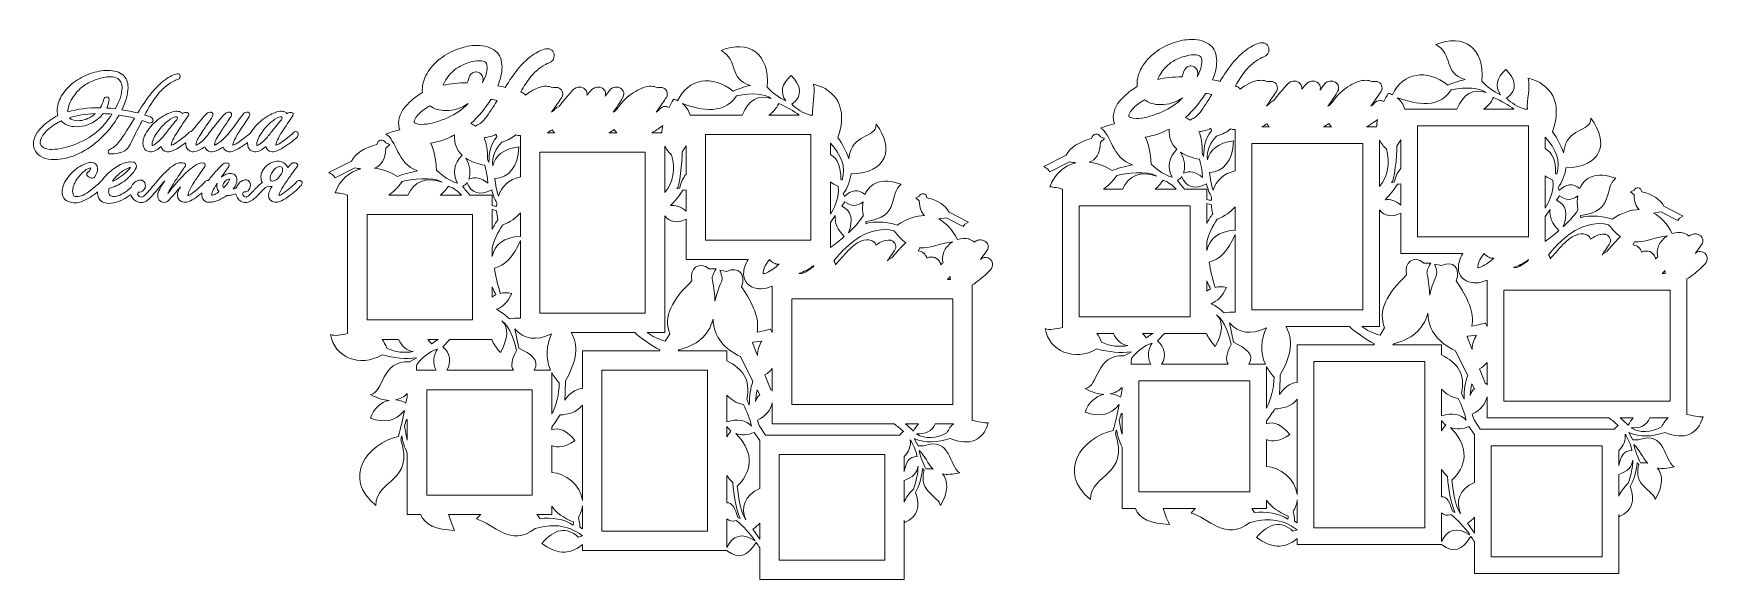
# Model space of a CAD drawing. Header units: millimetres. Extents: x -884 to 623, y 44 to 536.
import ezdxf

# ---------------------------------------------------------------- set-up
doc = ezdxf.new("R2010")
doc.units = ezdxf.units.MM
doc.header["$MEASUREMENT"] = 0
doc.layers.add('layer 1', color=7, linetype='Continuous')

msp = doc.modelspace()

# ---------------------------------------------------------------- linework, layer by layer
at = {"layer": 'layer 1', "color": 250, "lineweight": 9}
for points, knots in [([(-34.111, 313.037), (-29.4281, 316.4742), (-25.715, 319.7551), (-23.0722, 322.791), (-23.0722, 322.791), (-21.5585, 324.4028), (-20.8684, 326.4817), (-21.1619, 328.5403), (-21.1619, 328.5403), (-21.4937, 331.7155), (-24.0675, 334.0004), (-27.3507, 334.0004), (-27.3507, 334.0004), (-28.5799, 334.0004), (-30.3042, 333.6757), (-31.9998, 332.2689), (-31.9998, 332.2689), (-31.2977, 333.236), (-30.6414, 334.1264), (-30.0348, 334.9358), (-30.0348, 334.9358), (-28.3615, 337.1656), (-27.0107, 339.0353), (-26.0192, 340.4927), (-26.0192, 340.4927), (-26.0109, 340.5048), (-26.0026, 340.517), (-25.9947, 340.5292), (-25.9947, 340.5292), (-25.0848, 341.8985), (-24.7875, 343.5201), (-25.1572, 345.0949), (-25.1572, 345.0949), (-25.5286, 346.6789), (-26.5325, 348.0123), (-28.0132, 348.8664), (-28.0132, 348.8664), (-28.7546, 349.286), (-29.5659, 349.573), (-30.5154, 349.7481), (-30.5154, 349.7481), (-31.2805, 349.8842), (-32.0843, 349.9218), (-32.9162, 349.8582), (-32.9162, 349.8582), (-34.2257, 349.7549), (-35.3767, 349.379), (-36.3379, 348.7411), (-36.3379, 348.7411), (-36.4354, 348.6764), (-36.5295, 348.6078), (-36.6201, 348.5353), (-36.6201, 348.5353), (-36.7782, 348.4204), (-36.9318, 348.299), (-37.0772, 348.1737), (-37.0772, 348.1737), (-37.1913, 348.0764), (-37.3101, 347.971), (-37.4348, 347.8566), (-37.4348, 347.8566), (-38.7343, 349.0541), (-40.3235, 349.9897), (-42.1529, 350.6124), (-42.1529, 350.6124), (-42.2421, 350.642), (-42.3313, 350.6697), (-42.4271, 350.6964), (-42.4271, 350.6964), (-45.5461, 351.5666), (-48.9519, 351.4236), (-52.5637, 350.2787), (-52.5637, 350.2787), (-57.5035, 359.2738), (-63.1387, 365.3579), (-69.4248, 368.7162), (-69.4248, 368.7162), (-67.3774, 368.8795), (-65.2097, 369.219), (-62.9527, 369.6894), (-62.9527, 369.6894), (-62.9527, 369.6894), (-47.4585, 361.8226), (-47.4585, 361.8226), (-47.4585, 361.8226), (-47.4585, 361.8226), (-45.9929, 364.0094), (-45.9929, 364.0094), (-45.9929, 364.0094), (-45.9929, 364.0094), (-42.6428, 365.9474), (-42.6428, 365.9474), (-42.6428, 365.9474), (-42.6428, 365.9474), (-60.2307, 374.8506), (-60.2307, 374.8506), (-60.2307, 374.8506), (-63.1988, 380.8827), (-70.0106, 385.1417), (-80.1219, 387.8787), (-80.1219, 387.8787), (-80.6454, 392.2757), (-85.5657, 392.3804), (-87.0315, 389.3444), (-87.0315, 389.3444), (-87.0315, 389.3444), (-90.1722, 387.8787), (-90.1722, 387.8787), (-90.1722, 387.8787), (-90.1722, 387.8787), (-87.0315, 385.1568), (-87.0315, 385.1568), (-87.0315, 385.1568), (-86.9085, 378.6334), (-85.2133, 374.4122), (-82.3746, 371.8657), (-82.3746, 371.8657), (-89.8495, 371.7891), (-98.0118, 368.8343), (-106.8091, 363.2208), (-106.8091, 363.2208), (-117.0167, 367.1447), (-133.6135, 366.3033), (-134.9718, 364.2217), (-134.9718, 364.2217), (-134.9718, 364.2217), (-135.1777, 366.376), (-135.1777, 366.376), (-135.1777, 366.376), (-103.5486, 370.6185), (-114.8386, 391.7848), (-103.2815, 400.0033), (-103.2815, 400.0033), (-121.383, 406.6212), (-131.7277, 400.7861), (-135.9013, 390.6399), (-135.9013, 390.6399), (-142.0212, 395.6907), (-148.1798, 395.1467), (-154.3782, 388.8887), (-154.3782, 388.8887), (-154.3782, 388.8887), (-155.4276, 391.5318), (-155.4276, 391.5318), (-155.4276, 391.5318), (-151.7842, 396.2504), (-149.583, 402.3624), (-148.307, 409.368), (-148.307, 409.368), (-116.0174, 410.1225), (-109.0336, 432.0728), (-125.8803, 454.0247), (-125.8803, 454.0247), (-125.8802, 440.2889), (-147.9331, 447.2367), (-150.4217, 422.9348), (-150.4217, 422.9348), (-153.081, 430.279), (-156.455, 436.5005), (-160.3192, 441.9519), (-160.3192, 441.9519), (-151.032, 468.8371), (-162.0322, 485.1336), (-182.2475, 490.1309), (-182.2475, 490.1309), (-180.4336, 480.5427), (-183.562, 471.084), (-183.0444, 462.2702), (-183.0444, 462.2702), (-183.0444, 462.2702), (-185.4475, 462.2702), (-185.4475, 462.2702), (-185.4475, 462.2702), (-191.7133, 464.3151), (-197.2106, 467.4976), (-201.7599, 472.0833), (-201.7599, 472.0833), (-191.3114, 479.5228), (-193.6328, 489.3765), (-202.5086, 497.9236), (-202.5086, 497.9236), (-211.0254, 490.2807), (-212.5598, 482.6505), (-207.1522, 475.033), (-207.1522, 475.033), (-213.6432, 478.2891), (-219.341, 482.3944), (-224.0681, 487.5386), (-224.0681, 487.5386), (-221.2135, 517.9263), (-240.8367, 530.4217), (-265.3699, 520.5225), (-265.3699, 520.5225), (-249.4425, 511.5769), (-258.9869, 494.258), (-239.0527, 489.0502), (-239.0527, 489.0502), (-244.8776, 487.6008), (-250.0075, 485.8739), (-254.5525, 483.9133), (-254.5525, 483.9133), (-273.7855, 498.7739), (-294.9987, 495.4056), (-304.5613, 475.2327), (-304.5613, 475.2327), (-305.7327, 475.7454), (-306.9802, 476.1607), (-308.3064, 476.4629), (-308.3064, 476.4629), (-309.7609, 473.9553), (-311.0875, 471.4883), (-312.2728, 469.0665), (-312.2728, 469.0665), (-313.2575, 469.7065), (-314.4251, 470.0545), (-315.6638, 470.0545), (-315.6638, 470.0545), (-317.733, 470.0545), (-319.6484, 469.1412), (-320.9204, 467.547), (-320.9204, 467.547), (-321.0792, 467.3477), (-321.2232, 467.14), (-321.3517, 466.9243), (-321.3517, 466.9243), (-321.885, 466.468), (-322.6763, 465.8067), (-323.8521, 464.85), (-323.8521, 464.85), (-319.7032, 471.0448), (-316.7125, 475.449), (-314.9483, 477.9622), (-314.9483, 477.9622), (-314.8825, 478.0568), (-314.8198, 478.1534), (-314.7447, 478.2769), (-314.7447, 478.2769), (-313.7056, 480.0093), (-313.5802, 482.0216), (-314.3981, 483.7913), (-314.3981, 483.7913), (-315.1491, 485.425), (-316.6013, 486.6001), (-318.3951, 487.0326), (-318.3951, 487.0326), (-319.4858, 487.3263), (-320.6785, 487.3608), (-321.9463, 487.1353), (-321.9463, 487.1353), (-322.3318, 487.0817), (-322.7046, 487.0049), (-323.0636, 486.9055), (-323.0636, 486.9055), (-324.6242, 487.8104), (-326.4618, 488.2677), (-328.5444, 488.2677), (-328.5444, 488.2677), (-332.6433, 488.2677), (-337.2412, 486.7562), (-342.6007, 483.6468), (-342.6007, 483.6468), (-342.6196, 483.6358), (-342.6386, 483.6246), (-342.6572, 483.6132), (-342.6572, 483.6132), (-348.0257, 480.3793), (-352.7245, 476.2372), (-356.6233, 471.3018), (-356.6233, 471.3018), (-357.5924, 470.0752), (-358.4643, 468.8403), (-359.2216, 467.6231), (-359.2216, 467.6231), (-360.0091, 466.9427), (-361.1412, 466.0048), (-362.6074, 464.8183), (-362.6074, 464.8183), (-362.1602, 465.5306), (-360.8122, 467.5423), (-357.0408, 472.9496), (-357.0408, 472.9496), (-353.8706, 477.4906), (-353.0025, 479.2867), (-353.0025, 481.3051), (-353.0025, 481.3051), (-353.0025, 483.0075), (-353.708, 484.6383), (-354.94, 485.7807), (-354.94, 485.7807), (-355.8378, 486.6127), (-357.4156, 487.5671), (-359.8413, 487.4452), (-359.8413, 487.4452), (-361.4209, 487.4112), (-362.8689, 486.9896), (-364.1453, 486.1917), (-364.1453, 486.1917), (-364.7151, 485.8358), (-365.2115, 485.384), (-365.6239, 484.8446), (-365.6239, 484.8446), (-366.9882, 483.0551), (-368.3511, 481.2385), (-369.6898, 479.4252), (-369.6898, 479.4252), (-369.489, 480.0828), (-369.4108, 480.6788), (-369.4108, 481.3051), (-369.4108, 481.3051), (-369.4108, 483.0075), (-370.1163, 484.6383), (-371.3483, 485.7807), (-371.3483, 485.7807), (-372.2461, 486.6127), (-373.8157, 487.5728), (-376.25, 487.445), (-376.25, 487.445), (-377.7545, 487.4128), (-379.1421, 487.0275), (-380.3772, 486.2988), (-380.3772, 486.2988), (-381.1648, 485.8649), (-381.932, 485.3721), (-386.2194, 480.3347), (-386.2194, 480.3347), (-386.1688, 480.659), (-386.147, 480.9773), (-386.147, 481.3051), (-386.147, 481.3051), (-386.147, 483.0082), (-386.8533, 484.6393), (-388.0839, 485.7798), (-388.0839, 485.7798), (-388.9817, 486.6121), (-390.5544, 487.5725), (-392.9869, 487.445), (-392.9869, 487.445), (-394.4921, 487.4126), (-395.8798, 487.0271), (-397.1142, 486.2983), (-397.1142, 486.2983), (-398.2045, 485.6973), (-399.2549, 484.9849), (-409.6447, 472.2768), (-409.6447, 472.2768), (-410.3275, 471.4415), (-410.9776, 470.6236), (-411.588, 469.8318), (-411.588, 469.8318), (-412.9678, 469.4704), (-414.198, 468.6808), (-415.102, 467.547), (-415.102, 467.547), (-415.2609, 467.3479), (-415.4045, 467.1401), (-415.5334, 466.9246), (-415.5334, 466.9246), (-416.0667, 466.468), (-416.8587, 465.8064), (-418.0338, 464.8502), (-418.0338, 464.8502), (-413.8777, 471.0555), (-410.888, 475.4587), (-409.1444, 477.941), (-409.1444, 477.941), (-409.1338, 477.9563), (-409.1231, 477.9717), (-409.1127, 477.9872), (-409.1127, 477.9872), (-409.048, 478.0823), (-408.9849, 478.1799), (-408.9267, 478.2769), (-408.9267, 478.2769), (-407.8877, 480.0093), (-407.7623, 482.0216), (-408.5801, 483.7913), (-408.5801, 483.7913), (-409.3312, 485.4248), (-410.7829, 486.5999), (-412.5768, 487.0324), (-412.5768, 487.0324), (-413.6672, 487.3263), (-414.8609, 487.3608), (-416.1283, 487.1353), (-416.1283, 487.1353), (-416.5138, 487.0817), (-416.8866, 487.0049), (-417.2456, 486.9055), (-417.2456, 486.9055), (-418.8059, 487.8102), (-420.6435, 488.2677), (-422.726, 488.2677), (-422.726, 488.2677), (-426.825, 488.2677), (-431.4228, 486.7562), (-436.7824, 483.6468), (-436.7824, 483.6468), (-436.8013, 483.6358), (-436.8203, 483.6246), (-436.8389, 483.6132), (-436.8389, 483.6132), (-438.4933, 482.6166), (-440.0835, 481.5332), (-441.6068, 480.3676), (-441.6068, 480.3676), (-442.3504, 481.3018), (-443.398, 482.1377), (-444.8132, 482.775), (-444.8132, 482.775), (-444.9562, 482.8391), (-445.1019, 482.8975), (-445.2401, 482.9459), (-445.2401, 482.9459), (-445.4327, 483.0139), (-445.6232, 483.0808), (-445.8109, 483.1467), (-445.8109, 483.1467), (-443.1193, 488.0047), (-440.0463, 492.6435), (-436.6439, 496.981), (-436.6439, 496.981), (-434.5448, 499.653), (-431.7953, 502.2842), (-428.4718, 504.8016), (-428.4718, 504.8016), (-424.4289, 507.8636), (-422.171, 508.7167), (-421.1823, 508.9534), (-421.1823, 508.9534), (-421.0562, 508.9837), (-420.9311, 509.0182), (-420.8216, 509.0528), (-420.8216, 509.0528), (-416.8711, 510.286), (-415.5881, 513.5211), (-415.685, 515.9511), (-415.685, 515.9511), (-415.7339, 517.8714), (-416.5331, 519.5614), (-417.9398, 520.7158), (-417.9398, 520.7158), (-419.3867, 521.9032), (-421.2412, 522.3455), (-423.1694, 521.9592), (-423.1694, 521.9592), (-423.2318, 521.9466), (-423.2952, 521.9328), (-423.3303, 521.9244), (-423.3303, 521.9244), (-427.0751, 521.0548), (-431.2117, 519.0479), (-435.6241, 515.9592), (-435.6241, 515.9592), (-435.6441, 515.9452), (-435.6638, 515.9313), (-435.6834, 515.917), (-435.6834, 515.917), (-440.2736, 512.578), (-444.6623, 508.3164), (-448.7245, 503.2542), (-448.7245, 503.2542), (-452.2619, 498.8564), (-455.9884, 493.4939), (-459.8235, 487.2853), (-459.8235, 487.2853), (-461.9987, 487.7947), (-464.2064, 488.2641), (-466.4333, 488.6909), (-466.4333, 488.6909), (-463.9483, 494.792), (-462.6919, 500.4587), (-462.6919, 505.5895), (-462.6919, 505.5895), (-462.6919, 511.8998), (-464.6384, 516.7088), (-468.4555, 519.8644), (-468.4555, 519.8644), (-472.5356, 523.2867), (-478.1283, 525.022), (-485.0785, 525.022), (-485.0785, 525.022), (-490.509, 525.022), (-496.1896, 523.9747), (-501.9488, 521.914), (-501.9488, 521.914), (-507.886, 519.8141), (-513.3372, 516.8885), (-518.1431, 513.2243), (-518.1431, 513.2243), (-523.2667, 509.3362), (-527.3247, 504.7935), (-530.2065, 499.7169), (-530.2065, 499.7169), (-533.0266, 494.7331), (-534.4563, 489.7806), (-534.4563, 484.9969), (-534.4563, 484.9969), (-534.4563, 484.1527), (-534.4085, 483.3255), (-534.3134, 482.5194), (-534.3134, 482.5194), (-538.4127, 480.2124), (-542.2788, 477.3657), (-545.85, 474.02), (-545.85, 474.02), (-552.4435, 467.7556), (-555.787, 461.3737), (-555.787, 455.0518), (-555.787, 455.0518), (-555.787, 452.983), (-555.4094, 450.9647), (-554.6786, 449.0198), (-554.6786, 449.0198), (-558.5923, 448.2863), (-562.8225, 446.9896), (-567.3582, 445.1493), (-567.3582, 445.1493), (-557.6152, 440.4727), (-557.6341, 418.4727), (-538.6467, 412.1844), (-538.6467, 412.1844), (-545.0374, 410.7985), (-552.8351, 408.6545), (-556.8956, 407.0799), (-556.8956, 407.0799), (-563.925, 411.378), (-570.9337, 413.8346), (-577.5456, 414.5695), (-577.5456, 414.5695), (-571.4278, 416.5983), (-567.5598, 421.9217), (-567.3582, 432.6143), (-567.3582, 432.6143), (-567.3582, 432.6143), (-563.7423, 435.7481), (-563.7423, 435.7481), (-563.7423, 435.7481), (-563.7423, 435.7481), (-567.3582, 437.4355), (-567.3582, 437.4355), (-567.3582, 437.4355), (-569.0456, 440.9308), (-574.7104, 440.8103), (-575.3131, 435.7481), (-575.3131, 435.7481), (-586.954, 432.5969), (-594.7964, 427.6936), (-598.2135, 420.749), (-598.2135, 420.749), (-598.2135, 420.749), (-618.4622, 410.4988), (-618.4622, 410.4988), (-618.4622, 410.4988), (-618.4622, 410.4988), (-614.6053, 408.2676), (-614.6053, 408.2676), (-614.6053, 408.2676), (-614.6053, 408.2676), (-612.9179, 405.7499), (-612.9179, 405.7499), (-612.9179, 405.7499), (-612.9179, 405.7499), (-595.0797, 414.8069), (-595.0797, 414.8069), (-595.0797, 414.8069), (-593.2192, 414.4192), (-591.4119, 414.1093), (-589.6698, 413.8949), (-589.6698, 413.8949), (-600.0004, 411.4349), (-608.4077, 404.0382), (-612.9179, 392.3578), (-612.9179, 392.3578), (-609.1494, 392.0854), (-605.3382, 391.2399), (-601.5009, 390.2496), (-601.5009, 390.2496), (-601.5009, 390.2496), (-601.6409, 390.2496), (-601.6409, 390.2496), (-601.6409, 390.2496), (-601.6409, 390.2496), (-601.6409, 265.6128), (-601.6409, 265.6128), (-601.6409, 265.6128), (-607.5234, 264.2137), (-612.9744, 263.0503), (-617.0932, 264.64), (-617.0932, 264.64), (-613.8393, 244.466), (-590.7772, 234.4967), (-570.6064, 246.3578), (-570.6064, 246.3578), (-559.9046, 243.3372), (-549.5062, 242.3181), (-539.4821, 243.7673), (-539.4821, 243.7673), (-539.4821, 243.7673), (-545.8677, 239.9954), (-545.8677, 239.9954), (-545.8677, 239.9954), (-545.8676, 239.9934), (-545.8676, 239.9913), (-545.8676, 239.9893), (-545.8676, 239.9893), (-571.8621, 241.8709), (-568.8627, 212.0783), (-581.1099, 210.5474), (-581.1099, 210.5474), (-575.2653, 207.2848), (-569.5735, 205.5315), (-564.3692, 205.3171), (-564.3692, 205.3171), (-571.7749, 203.6477), (-578.347, 197.9326), (-581.1099, 189.3808), (-581.1099, 189.3808), (-569.0529, 184.6891), (-558.7051, 186.4504), (-550.448, 196.1044), (-550.448, 196.1044), (-551.9804, 188.502), (-553.8258, 180.778), (-555.8815, 172.9523), (-555.8815, 172.9523), (-584.4972, 166.2866), (-606.6713, 135.5042), (-576.4062, 110.5937), (-576.4062, 110.5937), (-575.9482, 134.6344), (-540.9492, 131.7113), (-553.8515, 169.9475), (-553.8515, 169.9475), (-553.5409, 171.119), (-553.2296, 172.2855), (-552.9173, 173.4449), (-552.9173, 173.4449), (-552.1273, 168.613), (-550.2533, 162.5463), (-547.9235, 157.8343), (-547.9235, 157.8343), (-547.9235, 157.8343), (-547.9235, 102.4795), (-547.9235, 102.4795), (-547.9235, 102.4795), (-547.9235, 102.4795), (-535.9585, 102.4795), (-535.9585, 102.4795), (-535.9585, 102.4795), (-532.3281, 93.4034), (-522.027, 88.7284), (-505.3119, 88.2851), (-505.3119, 88.2851), (-507.8874, 93.5383), (-509.3353, 98.3847), (-510.8222, 102.4795), (-510.8222, 102.4795), (-510.8222, 102.4795), (-481.8895, 102.4795), (-481.8895, 102.4795), (-481.8895, 102.4795), (-483.252, 101.2529), (-484.5394, 99.9281), (-485.7327, 98.5051), (-485.7327, 98.5051), (-470.1449, 94.4458), (-455.0052, 72.579), (-432.7467, 89.9266), (-432.7467, 89.9266), (-418.1646, 94.0168), (-405.2364, 94.1047), (-390.2451, 83.413), (-390.2451, 83.413), (-390.2451, 83.413), (-390.2451, 83.2806), (-390.2451, 83.2806), (-390.2451, 83.2806), (-390.2451, 83.2806), (-394.0285, 82.0288), (-394.0285, 82.0288), (-394.0285, 82.0288), (-404.7466, 92.4444), (-415.698, 89.3521), (-426.8188, 76.4565), (-426.8188, 76.4565), (-414.6078, 67.5546), (-402.4115, 65.0365), (-390.2451, 75.5662), (-390.2451, 75.5662), (-390.2451, 75.5662), (-390.2451, 70.0681), (-390.2451, 70.0681), (-390.2451, 70.0681), (-390.2451, 70.0681), (-260.2451, 70.0681), (-260.2451, 70.0681), (-260.2451, 70.0681), (-260.2451, 70.0681), (-259.5836, 69.5677), (-259.5836, 69.5677), (-259.5836, 69.5677), (-249.8443, 62.4068), (-241.6287, 64.6755), (-233.8641, 77.4452), (-233.8641, 77.4452), (-232.747, 75.8507), (-231.6528, 74.2163), (-230.5852, 72.5354), (-230.5852, 72.5354), (-230.5852, 72.5354), (-230.5852, 43.9795), (-230.5852, 43.9795), (-230.5852, 43.9795), (-230.5852, 43.9795), (-100.5852, 43.9795), (-100.5852, 43.9795), (-100.5852, 43.9795), (-100.5852, 43.9795), (-100.5852, 97.2834), (-100.5852, 97.2834), (-100.5852, 97.2834), (-100.4051, 96.6693), (-100.2108, 96.0528), (-100.0014, 95.4331), (-100.0014, 95.4331), (-88.8842, 100.3488), (-85.6908, 109.2958), (-90.4081, 122.2674), (-90.4081, 122.2674), (-87.0692, 128.5133), (-84.8334, 135.5821), (-84.1895, 143.8386), (-84.1895, 143.8386), (-84.1895, 143.8386), (-82.7664, 142.1071), (-82.7664, 142.1071), (-82.7664, 142.1071), (-87.9608, 122.4645), (-69.8118, 119.4248), (-67.8836, 110.6272), (-67.8836, 110.6272), (-60.7875, 122.7813), (-60.7047, 133.258), (-66.0262, 139.0431), (-66.0262, 139.0431), (-62.2409, 138.3472), (-57.3683, 138.5742), (-50.8365, 140.1509), (-50.8365, 140.1509), (-60.0132, 145.3351), (-58.5373, 173.4692), (-82.9238, 164.3558), (-82.9238, 164.3558), (-82.9238, 164.3558), (-82.924, 164.3614), (-82.924, 164.3614), (-82.924, 164.3614), (-82.924, 164.3614), (-88.0195, 164.2701), (-88.0195, 164.2701), (-88.0195, 164.2701), (-88.0195, 164.2701), (-91.6014, 171.0333), (-91.6014, 171.0333), (-91.6014, 171.0333), (-81.6525, 166.63), (-70.7796, 167.0705), (-59.2145, 171.1389), (-59.2145, 171.1389), (-41.5349, 164.0353), (-30.0922, 168.6886), (-24.8952, 185.1157), (-24.8952, 185.1157), (-28.8696, 184.6536), (-34.0199, 186.266), (-39.3755, 187.1842), (-39.3755, 187.1842), (-39.3755, 187.1842), (-39.3755, 309.3337), (-39.3755, 309.3337), (-39.3755, 309.3337), (-37.675, 310.3273), (-35.9142, 311.5634), (-34.111, 313.037)], [0, 0, 0, 0, 0.005076142, 0.005076142, 0.005076142, 0.005076142, 0.010152284, 0.010152284, 0.010152284, 0.010152284, 0.015228426, 0.015228426, 0.015228426, 0.015228426, 0.020304569, 0.020304569, 0.020304569, 0.020304569, 0.025380711, 0.025380711, 0.025380711, 0.025380711, 0.030456853, 0.030456853, 0.030456853, 0.030456853, 0.035532995, 0.035532995, 0.035532995, 0.035532995, 0.040609137, 0.040609137, 0.040609137, 0.040609137, 0.045685279, 0.045685279, 0.045685279, 0.045685279, 0.050761421, 0.050761421, 0.050761421, 0.050761421, 0.055837563, 0.055837563, 0.055837563, 0.055837563, 0.060913706, 0.060913706, 0.060913706, 0.060913706, 0.065989848, 0.065989848, 0.065989848, 0.065989848, 0.07106599, 0.07106599, 0.07106599, 0.07106599, 0.076142132, 0.076142132, 0.076142132, 0.076142132, 0.081218274, 0.081218274, 0.081218274, 0.081218274, 0.086294416, 0.086294416, 0.086294416, 0.086294416, 0.091370558, 0.091370558, 0.091370558, 0.091370558, 0.096446701, 0.096446701, 0.096446701, 0.096446701, 0.101522843, 0.101522843, 0.101522843, 0.101522843, 0.106598985, 0.106598985, 0.106598985, 0.106598985, 0.111675127, 0.111675127, 0.111675127, 0.111675127, 0.116751269, 0.116751269, 0.116751269, 0.116751269, 0.121827411, 0.121827411, 0.121827411, 0.121827411, 0.126903553, 0.126903553, 0.126903553, 0.126903553, 0.131979695, 0.131979695, 0.131979695, 0.131979695, 0.137055838, 0.137055838, 0.137055838, 0.137055838, 0.14213198, 0.14213198, 0.14213198, 0.14213198, 0.147208122, 0.147208122, 0.147208122, 0.147208122, 0.152284264, 0.152284264, 0.152284264, 0.152284264, 0.157360406, 0.157360406, 0.157360406, 0.157360406, 0.162436548, 0.162436548, 0.162436548, 0.162436548, 0.16751269, 0.16751269, 0.16751269, 0.16751269, 0.172588832, 0.172588832, 0.172588832, 0.172588832, 0.177664975, 0.177664975, 0.177664975, 0.177664975, 0.182741117, 0.182741117, 0.182741117, 0.182741117, 0.187817259, 0.187817259, 0.187817259, 0.187817259, 0.192893401, 0.192893401, 0.192893401, 0.192893401, 0.197969543, 0.197969543, 0.197969543, 0.197969543, 0.203045685, 0.203045685, 0.203045685, 0.203045685, 0.208121827, 0.208121827, 0.208121827, 0.208121827, 0.21319797, 0.21319797, 0.21319797, 0.21319797, 0.218274112, 0.218274112, 0.218274112, 0.218274112, 0.223350254, 0.223350254, 0.223350254, 0.223350254, 0.228426396, 0.228426396, 0.228426396, 0.228426396, 0.233502538, 0.233502538, 0.233502538, 0.233502538, 0.23857868, 0.23857868, 0.23857868, 0.23857868, 0.243654822, 0.243654822, 0.243654822, 0.243654822, 0.248730964, 0.248730964, 0.248730964, 0.248730964, 0.253807107, 0.253807107, 0.253807107, 0.253807107, 0.258883249, 0.258883249, 0.258883249, 0.258883249, 0.263959391, 0.263959391, 0.263959391, 0.263959391, 0.269035533, 0.269035533, 0.269035533, 0.269035533, 0.274111675, 0.274111675, 0.274111675, 0.274111675, 0.279187817, 0.279187817, 0.279187817, 0.279187817, 0.284263959, 0.284263959, 0.284263959, 0.284263959, 0.289340102, 0.289340102, 0.289340102, 0.289340102, 0.294416244, 0.294416244, 0.294416244, 0.294416244, 0.299492386, 0.299492386, 0.299492386, 0.299492386, 0.304568528, 0.304568528, 0.304568528, 0.304568528, 0.30964467, 0.30964467, 0.30964467, 0.30964467, 0.314720812, 0.314720812, 0.314720812, 0.314720812, 0.319796954, 0.319796954, 0.319796954, 0.319796954, 0.324873096, 0.324873096, 0.324873096, 0.324873096, 0.329949239, 0.329949239, 0.329949239, 0.329949239, 0.335025381, 0.335025381, 0.335025381, 0.335025381, 0.340101523, 0.340101523, 0.340101523, 0.340101523, 0.345177665, 0.345177665, 0.345177665, 0.345177665, 0.350253807, 0.350253807, 0.350253807, 0.350253807, 0.355329949, 0.355329949, 0.355329949, 0.355329949, 0.360406091, 0.360406091, 0.360406091, 0.360406091, 0.365482234, 0.365482234, 0.365482234, 0.365482234, 0.370558376, 0.370558376, 0.370558376, 0.370558376, 0.375634518, 0.375634518, 0.375634518, 0.375634518, 0.38071066, 0.38071066, 0.38071066, 0.38071066, 0.385786802, 0.385786802, 0.385786802, 0.385786802, 0.390862944, 0.390862944, 0.390862944, 0.390862944, 0.395939086, 0.395939086, 0.395939086, 0.395939086, 0.401015228, 0.401015228, 0.401015228, 0.401015228, 0.406091371, 0.406091371, 0.406091371, 0.406091371, 0.411167513, 0.411167513, 0.411167513, 0.411167513, 0.416243655, 0.416243655, 0.416243655, 0.416243655, 0.421319797, 0.421319797, 0.421319797, 0.421319797, 0.426395939, 0.426395939, 0.426395939, 0.426395939, 0.431472081, 0.431472081, 0.431472081, 0.431472081, 0.436548223, 0.436548223, 0.436548223, 0.436548223, 0.441624365, 0.441624365, 0.441624365, 0.441624365, 0.446700508, 0.446700508, 0.446700508, 0.446700508, 0.45177665, 0.45177665, 0.45177665, 0.45177665, 0.456852792, 0.456852792, 0.456852792, 0.456852792, 0.461928934, 0.461928934, 0.461928934, 0.461928934, 0.467005076, 0.467005076, 0.467005076, 0.467005076, 0.472081218, 0.472081218, 0.472081218, 0.472081218, 0.47715736, 0.47715736, 0.47715736, 0.47715736, 0.482233503, 0.482233503, 0.482233503, 0.482233503, 0.487309645, 0.487309645, 0.487309645, 0.487309645, 0.492385787, 0.492385787, 0.492385787, 0.492385787, 0.497461929, 0.497461929, 0.497461929, 0.497461929, 0.502538071, 0.502538071, 0.502538071, 0.502538071, 0.507614213, 0.507614213, 0.507614213, 0.507614213, 0.512690355, 0.512690355, 0.512690355, 0.512690355, 0.517766497, 0.517766497, 0.517766497, 0.517766497, 0.52284264, 0.52284264, 0.52284264, 0.52284264, 0.527918782, 0.527918782, 0.527918782, 0.527918782, 0.532994924, 0.532994924, 0.532994924, 0.532994924, 0.538071066, 0.538071066, 0.538071066, 0.538071066, 0.543147208, 0.543147208, 0.543147208, 0.543147208, 0.54822335, 0.54822335, 0.54822335, 0.54822335, 0.553299492, 0.553299492, 0.553299492, 0.553299492, 0.558375635, 0.558375635, 0.558375635, 0.558375635, 0.563451777, 0.563451777, 0.563451777, 0.563451777, 0.568527919, 0.568527919, 0.568527919, 0.568527919, 0.573604061, 0.573604061, 0.573604061, 0.573604061, 0.578680203, 0.578680203, 0.578680203, 0.578680203, 0.583756345, 0.583756345, 0.583756345, 0.583756345, 0.588832487, 0.588832487, 0.588832487, 0.588832487, 0.593908629, 0.593908629, 0.593908629, 0.593908629, 0.598984772, 0.598984772, 0.598984772, 0.598984772, 0.604060914, 0.604060914, 0.604060914, 0.604060914, 0.609137056, 0.609137056, 0.609137056, 0.609137056, 0.614213198, 0.614213198, 0.614213198, 0.614213198, 0.61928934, 0.61928934, 0.61928934, 0.61928934, 0.624365482, 0.624365482, 0.624365482, 0.624365482, 0.629441624, 0.629441624, 0.629441624, 0.629441624, 0.634517766, 0.634517766, 0.634517766, 0.634517766, 0.639593909, 0.639593909, 0.639593909, 0.639593909, 0.644670051, 0.644670051, 0.644670051, 0.644670051, 0.649746193, 0.649746193, 0.649746193, 0.649746193, 0.654822335, 0.654822335, 0.654822335, 0.654822335, 0.659898477, 0.659898477, 0.659898477, 0.659898477, 0.664974619, 0.664974619, 0.664974619, 0.664974619, 0.670050761, 0.670050761, 0.670050761, 0.670050761, 0.675126904, 0.675126904, 0.675126904, 0.675126904, 0.680203046, 0.680203046, 0.680203046, 0.680203046, 0.685279188, 0.685279188, 0.685279188, 0.685279188, 0.69035533, 0.69035533, 0.69035533, 0.69035533, 0.695431472, 0.695431472, 0.695431472, 0.695431472, 0.700507614, 0.700507614, 0.700507614, 0.700507614, 0.705583756, 0.705583756, 0.705583756, 0.705583756, 0.710659898, 0.710659898, 0.710659898, 0.710659898, 0.715736041, 0.715736041, 0.715736041, 0.715736041, 0.720812183, 0.720812183, 0.720812183, 0.720812183, 0.725888325, 0.725888325, 0.725888325, 0.725888325, 0.730964467, 0.730964467, 0.730964467, 0.730964467, 0.736040609, 0.736040609, 0.736040609, 0.736040609, 0.741116751, 0.741116751, 0.741116751, 0.741116751, 0.746192893, 0.746192893, 0.746192893, 0.746192893, 0.751269036, 0.751269036, 0.751269036, 0.751269036, 0.756345178, 0.756345178, 0.756345178, 0.756345178, 0.76142132, 0.76142132, 0.76142132, 0.76142132, 0.766497462, 0.766497462, 0.766497462, 0.766497462, 0.771573604, 0.771573604, 0.771573604, 0.771573604, 0.776649746, 0.776649746, 0.776649746, 0.776649746, 0.781725888, 0.781725888, 0.781725888, 0.781725888, 0.78680203, 0.78680203, 0.78680203, 0.78680203, 0.791878173, 0.791878173, 0.791878173, 0.791878173, 0.796954315, 0.796954315, 0.796954315, 0.796954315, 0.802030457, 0.802030457, 0.802030457, 0.802030457, 0.807106599, 0.807106599, 0.807106599, 0.807106599, 0.812182741, 0.812182741, 0.812182741, 0.812182741, 0.817258883, 0.817258883, 0.817258883, 0.817258883, 0.822335025, 0.822335025, 0.822335025, 0.822335025, 0.827411168, 0.827411168, 0.827411168, 0.827411168, 0.83248731, 0.83248731, 0.83248731, 0.83248731, 0.837563452, 0.837563452, 0.837563452, 0.837563452, 0.842639594, 0.842639594, 0.842639594, 0.842639594, 0.847715736, 0.847715736, 0.847715736, 0.847715736, 0.852791878, 0.852791878, 0.852791878, 0.852791878, 0.85786802, 0.85786802, 0.85786802, 0.85786802, 0.862944162, 0.862944162, 0.862944162, 0.862944162, 0.868020305, 0.868020305, 0.868020305, 0.868020305, 0.873096447, 0.873096447, 0.873096447, 0.873096447, 0.878172589, 0.878172589, 0.878172589, 0.878172589, 0.883248731, 0.883248731, 0.883248731, 0.883248731, 0.888324873, 0.888324873, 0.888324873, 0.888324873, 0.893401015, 0.893401015, 0.893401015, 0.893401015, 0.898477157, 0.898477157, 0.898477157, 0.898477157, 0.903553299, 0.903553299, 0.903553299, 0.903553299, 0.908629442, 0.908629442, 0.908629442, 0.908629442, 0.913705584, 0.913705584, 0.913705584, 0.913705584, 0.918781726, 0.918781726, 0.918781726, 0.918781726, 0.923857868, 0.923857868, 0.923857868, 0.923857868, 0.92893401, 0.92893401, 0.92893401, 0.92893401, 0.934010152, 0.934010152, 0.934010152, 0.934010152, 0.939086294, 0.939086294, 0.939086294, 0.939086294, 0.944162437, 0.944162437, 0.944162437, 0.944162437, 0.949238579, 0.949238579, 0.949238579, 0.949238579, 0.954314721, 0.954314721, 0.954314721, 0.954314721, 0.959390863, 0.959390863, 0.959390863, 0.959390863, 0.964467005, 0.964467005, 0.964467005, 0.964467005, 0.969543147, 0.969543147, 0.969543147, 0.969543147, 0.974619289, 0.974619289, 0.974619289, 0.974619289, 0.979695431, 0.979695431, 0.979695431, 0.979695431, 0.984771574, 0.984771574, 0.984771574, 0.984771574, 0.989847716, 0.989847716, 0.989847716, 0.989847716, 1, 1, 1, 1]), ([(-778.9388, 455.1824), (-778.8683, 455.1983), (-778.7991, 455.219), (-778.7311, 455.2443), (-778.7311, 455.2443), (-777.6129, 455.6639), (-777.1592, 456.4043), (-776.9737, 456.9567), (-776.9737, 456.9567), (-776.7415, 457.6565), (-776.4865, 459.4126), (-779.1304, 460.6031), (-779.1304, 460.6031), (-779.1704, 460.6211), (-779.2111, 460.6375), (-779.2525, 460.6521), (-779.2525, 460.6521), (-781.1632, 461.3264), (-782.8226, 461.8914), (-784.2112, 462.3404), (-784.2112, 462.3404), (-780.9292, 468.9292), (-776.9849, 475.1754), (-772.4702, 480.9303), (-772.4702, 480.9303), (-770.1594, 483.872), (-767.164, 486.7448), (-763.568, 489.4684), (-763.568, 489.4684), (-760.0415, 492.1394), (-757.0904, 493.7721), (-754.7969, 494.3211), (-754.7969, 494.3211), (-754.7627, 494.3294), (-754.7284, 494.3387), (-754.6946, 494.3493), (-754.6946, 494.3493), (-752.4637, 495.0458), (-752.333, 496.6978), (-752.364, 497.2966), (-752.364, 497.2966), (-752.3798, 498.2615), (-752.8026, 498.8102), (-753.158, 499.1019), (-753.158, 499.1019), (-753.5134, 499.3934), (-754.1332, 499.7018), (-755.0583, 499.5167), (-755.0583, 499.5167), (-755.0745, 499.5135), (-755.0907, 499.51), (-755.1066, 499.5063), (-755.1066, 499.5063), (-758.3504, 498.7531), (-762.0116, 496.9601), (-766.0113, 494.1605), (-766.0113, 494.1605), (-770.315, 491.03), (-774.4461, 487.0141), (-778.2888, 482.2254), (-778.2888, 482.2254), (-782.1838, 477.383), (-786.3261, 471.3176), (-790.6099, 464.1844), (-790.6099, 464.1844), (-795.2366, 465.3589), (-800.0213, 466.3439), (-804.8749, 467.1212), (-804.8749, 467.1212), (-801.2227, 474.5214), (-799.3732, 481.2232), (-799.3732, 487.0676), (-799.3732, 487.0676), (-799.3732, 492.1286), (-800.8341, 495.9027), (-803.7074, 498.2779), (-803.7074, 498.2779), (-807.0474, 501.0798), (-811.7753, 502.5004), (-817.7595, 502.5004), (-817.7595, 502.5004), (-822.729, 502.5004), (-827.9581, 501.5311), (-833.296, 499.6213), (-833.296, 499.6213), (-838.8402, 497.6603), (-843.925, 494.9327), (-848.4061, 491.5162), (-848.4061, 491.5162), (-853.0955, 487.9576), (-856.7959, 483.8232), (-859.4063, 479.2254), (-859.4063, 479.2254), (-861.8821, 474.85), (-863.1374, 470.5603), (-863.1374, 466.4752), (-863.1374, 466.4752), (-863.1374, 464.8189), (-862.9156, 463.2726), (-862.4766, 461.859), (-862.4766, 461.859), (-867.2506, 459.5096), (-871.717, 456.401), (-875.7761, 452.5983), (-875.7761, 452.5983), (-881.5436, 447.1189), (-884.468, 441.7128), (-884.468, 436.5301), (-884.468, 436.5301), (-884.468, 434.2427), (-883.8764, 432.0253), (-882.7028, 429.9272), (-882.7028, 429.9272), (-879.7899, 424.8302), (-873.977, 422.2459), (-865.4255, 422.2459), (-865.4255, 422.2459), (-859.4524, 422.2459), (-853.0411, 423.6381), (-846.374, 426.3819), (-846.374, 426.3819), (-839.1254, 429.3386), (-832.3194, 433.6582), (-826.15, 439.2165), (-826.15, 439.2165), (-818.6695, 445.8952), (-812.3676, 453.6599), (-807.4064, 462.3079), (-807.4064, 462.3079), (-802.7362, 461.6103), (-798.0501, 460.6677), (-793.4346, 459.4979), (-793.4346, 459.4979), (-798.3911, 451.2731), (-803.021, 444.1957), (-807.2019, 438.4525), (-807.2019, 438.4525), (-809.7529, 435.0351), (-812.4566, 432.7232), (-815.2042, 431.5946), (-815.2042, 431.5946), (-815.7166, 431.3978), (-817.2763, 430.7988), (-817.2763, 429.3105), (-817.2763, 429.3105), (-817.2763, 428.8292), (-817.076, 427.2629), (-814.5092, 427.2503), (-814.5092, 427.2503), (-812.9435, 427.1963), (-810.9045, 427.4484), (-808.2754, 428.0252), (-808.2754, 428.0252), (-805.6153, 428.6104), (-803.6599, 429.2827), (-802.2994, 430.0802), (-802.2994, 430.0802), (-800.1546, 431.265), (-797.8902, 434.484), (-795.1869, 440.1841), (-795.1869, 440.1841), (-791.3737, 447.9081), (-788.4763, 453.7132), (-786.5569, 457.4745), (-786.5569, 457.4745), (-782.4614, 455.9838), (-781.6202, 455.6198), (-781.4528, 455.5324), (-781.4528, 455.5324), (-780.6609, 455.1122), (-779.7916, 454.991), (-778.9388, 455.1824)], [0, 0, 0, 0, 0.022727273, 0.022727273, 0.022727273, 0.022727273, 0.045454545, 0.045454545, 0.045454545, 0.045454545, 0.068181818, 0.068181818, 0.068181818, 0.068181818, 0.090909091, 0.090909091, 0.090909091, 0.090909091, 0.113636364, 0.113636364, 0.113636364, 0.113636364, 0.136363636, 0.136363636, 0.136363636, 0.136363636, 0.159090909, 0.159090909, 0.159090909, 0.159090909, 0.181818182, 0.181818182, 0.181818182, 0.181818182, 0.204545455, 0.204545455, 0.204545455, 0.204545455, 0.227272727, 0.227272727, 0.227272727, 0.227272727, 0.25, 0.25, 0.25, 0.25, 0.272727273, 0.272727273, 0.272727273, 0.272727273, 0.295454545, 0.295454545, 0.295454545, 0.295454545, 0.318181818, 0.318181818, 0.318181818, 0.318181818, 0.340909091, 0.340909091, 0.340909091, 0.340909091, 0.363636364, 0.363636364, 0.363636364, 0.363636364, 0.386363636, 0.386363636, 0.386363636, 0.386363636, 0.409090909, 0.409090909, 0.409090909, 0.409090909, 0.431818182, 0.431818182, 0.431818182, 0.431818182, 0.454545455, 0.454545455, 0.454545455, 0.454545455, 0.477272727, 0.477272727, 0.477272727, 0.477272727, 0.5, 0.5, 0.5, 0.5, 0.522727273, 0.522727273, 0.522727273, 0.522727273, 0.545454545, 0.545454545, 0.545454545, 0.545454545, 0.568181818, 0.568181818, 0.568181818, 0.568181818, 0.590909091, 0.590909091, 0.590909091, 0.590909091, 0.613636364, 0.613636364, 0.613636364, 0.613636364, 0.636363636, 0.636363636, 0.636363636, 0.636363636, 0.659090909, 0.659090909, 0.659090909, 0.659090909, 0.681818182, 0.681818182, 0.681818182, 0.681818182, 0.704545455, 0.704545455, 0.704545455, 0.704545455, 0.727272727, 0.727272727, 0.727272727, 0.727272727, 0.75, 0.75, 0.75, 0.75, 0.772727273, 0.772727273, 0.772727273, 0.772727273, 0.795454545, 0.795454545, 0.795454545, 0.795454545, 0.818181818, 0.818181818, 0.818181818, 0.818181818, 0.840909091, 0.840909091, 0.840909091, 0.840909091, 0.863636364, 0.863636364, 0.863636364, 0.863636364, 0.886363636, 0.886363636, 0.886363636, 0.886363636, 0.909090909, 0.909090909, 0.909090909, 0.909090909, 0.931818182, 0.931818182, 0.931818182, 0.931818182, 0.954545455, 0.954545455, 0.954545455, 0.954545455, 1, 1, 1, 1]), ([(-513.4368, 493.8436), (-511.0145, 497.9193), (-507.8034, 501.3806), (-503.8918, 504.1318), (-503.8918, 504.1318), (-500.9897, 506.1281), (-497.4846, 507.8427), (-493.4745, 509.228), (-493.4745, 509.228), (-489.5692, 510.5771), (-485.999, 511.2613), (-482.8633, 511.2613), (-482.8633, 511.2613), (-480.2512, 511.2613), (-478.8118, 510.7593), (-478.0526, 510.3204), (-478.0526, 510.3204), (-477.101, 509.6655), (-476.043, 508.4894), (-476.043, 505.3433), (-476.043, 505.3433), (-476.043, 501.5675), (-477.4273, 496.8861), (-480.1637, 491.3962), (-480.1637, 491.3962), (-480.0628, 491.8732), (-479.977, 492.3491), (-479.907, 492.8237), (-479.907, 492.8237), (-479.65, 494.402), (-479.7183, 495.705), (-480.1227, 496.9266), (-480.1227, 496.9266), (-480.2505, 497.3102), (-480.4207, 497.6811), (-480.6343, 498.039), (-480.6343, 498.039), (-481.8049, 499.986), (-483.8034, 501.1482), (-485.9807, 501.1482), (-485.9807, 501.1482), (-486.1637, 501.1482), (-486.3497, 501.1391), (-486.5399, 501.1201), (-486.5399, 501.1201), (-489.4537, 500.8261), (-491.6858, 498.7993), (-492.512, 495.6932), (-492.512, 495.6932), (-492.5319, 495.618), (-492.5502, 495.5418), (-492.5671, 495.4654), (-492.5671, 495.4654), (-492.8747, 494.0851), (-493.3691, 492.7206), (-494.043, 491.3901), (-494.043, 491.3901), (-501.7286, 491.3073), (-509.0074, 490.5401), (-515.7757, 489.1016), (-515.7757, 489.1016), (-515.2062, 490.5959), (-514.4255, 492.1792), (-513.4368, 493.8436)], [0, 0, 0, 0, 0.058823529, 0.058823529, 0.058823529, 0.058823529, 0.117647059, 0.117647059, 0.117647059, 0.117647059, 0.176470588, 0.176470588, 0.176470588, 0.176470588, 0.235294118, 0.235294118, 0.235294118, 0.235294118, 0.294117647, 0.294117647, 0.294117647, 0.294117647, 0.352941176, 0.352941176, 0.352941176, 0.352941176, 0.411764706, 0.411764706, 0.411764706, 0.411764706, 0.470588235, 0.470588235, 0.470588235, 0.470588235, 0.529411765, 0.529411765, 0.529411765, 0.529411765, 0.588235294, 0.588235294, 0.588235294, 0.588235294, 0.647058824, 0.647058824, 0.647058824, 0.647058824, 0.705882353, 0.705882353, 0.705882353, 0.705882353, 0.764705882, 0.764705882, 0.764705882, 0.764705882, 0.823529412, 0.823529412, 0.823529412, 0.823529412, 0.882352941, 0.882352941, 0.882352941, 0.882352941, 1, 1, 1, 1]), ([(-818.4923, 468.6647), (-817.4956, 470.7635), (-816.8405, 472.8619), (-816.5409, 474.9152), (-816.5409, 474.9152), (-816.3864, 475.8477), (-816.4048, 476.555), (-816.5993, 477.1416), (-816.5993, 477.1416), (-816.6356, 477.2514), (-816.6842, 477.3569), (-816.7437, 477.4561), (-816.7437, 477.4561), (-817.1909, 478.1999), (-817.8902, 478.6265), (-818.662, 478.6265), (-818.662, 478.6265), (-818.7145, 478.6265), (-818.7671, 478.6238), (-818.8193, 478.6186), (-818.8193, 478.6186), (-819.5295, 478.5469), (-820.7988, 478.1306), (-821.326, 476.1488), (-821.326, 476.1488), (-821.3314, 476.1279), (-821.3365, 476.107), (-821.3412, 476.0858), (-821.3412, 476.0858), (-821.8946, 473.5947), (-822.9274, 471.1719), (-824.4147, 468.8726), (-824.4147, 468.8726), (-835.0202, 468.9482), (-844.8335, 467.7095), (-853.6021, 465.174), (-853.6021, 465.174), (-853.5791, 468.7849), (-852.2182, 472.8858), (-849.5563, 477.3652), (-849.5563, 477.3652), (-846.8411, 481.9348), (-843.2375, 485.8164), (-838.8572, 488.8937), (-838.8572, 488.8937), (-835.6547, 491.0992), (-831.8207, 492.9811), (-827.4616, 494.4871), (-827.4616, 494.4871), (-823.1356, 495.9815), (-819.1261, 496.7394), (-815.5445, 496.7394), (-815.5445, 496.7394), (-812.6399, 496.7394), (-810.3006, 496.2142), (-808.5912, 495.1785), (-808.5912, 495.1785), (-805.9891, 493.4471), (-804.724, 490.7132), (-804.724, 486.8215), (-804.724, 486.8215), (-804.724, 481.698), (-806.8011, 475.3668), (-810.9006, 467.9911), (-810.9006, 467.9911), (-813.5898, 468.3008), (-816.1311, 468.5262), (-818.4923, 468.6647)], [0, 0, 0, 0, 0.055555556, 0.055555556, 0.055555556, 0.055555556, 0.111111111, 0.111111111, 0.111111111, 0.111111111, 0.166666667, 0.166666667, 0.166666667, 0.166666667, 0.222222222, 0.222222222, 0.222222222, 0.222222222, 0.277777778, 0.277777778, 0.277777778, 0.277777778, 0.333333333, 0.333333333, 0.333333333, 0.333333333, 0.388888889, 0.388888889, 0.388888889, 0.388888889, 0.444444444, 0.444444444, 0.444444444, 0.444444444, 0.5, 0.5, 0.5, 0.5, 0.555555556, 0.555555556, 0.555555556, 0.555555556, 0.611111111, 0.611111111, 0.611111111, 0.611111111, 0.666666667, 0.666666667, 0.666666667, 0.666666667, 0.722222222, 0.722222222, 0.722222222, 0.722222222, 0.777777778, 0.777777778, 0.777777778, 0.777777778, 0.833333333, 0.833333333, 0.833333333, 0.833333333, 0.888888889, 0.888888889, 0.888888889, 0.888888889, 1, 1, 1, 1]), ([(-251.5256, 479.6492), (-236.9891, 482.5059), (-226.5511, 481.6658), (-220.2425, 477.1011), (-220.2425, 477.1011), (-231.4341, 481.1164), (-240.9481, 476.2012), (-246.4076, 462.3369), (-246.4076, 462.3369), (-246.3622, 462.3134), (-246.3174, 462.2934), (-246.2721, 462.2702), (-246.2721, 462.2702), (-246.2721, 462.2702), (-293.2725, 462.2702), (-293.2725, 462.2702), (-293.2725, 462.2702), (-294.6218, 466.4061), (-296.9413, 469.9846), (-300.1796, 472.585), (-300.1796, 472.585), (-288.7071, 468.7346), (-264.2414, 460.0594), (-251.5256, 479.6492)], [0, 0, 0, 0, 0.142857143, 0.142857143, 0.142857143, 0.142857143, 0.285714286, 0.285714286, 0.285714286, 0.285714286, 0.428571429, 0.428571429, 0.428571429, 0.428571429, 0.571428571, 0.571428571, 0.571428571, 0.571428571, 0.714285714, 0.714285714, 0.714285714, 0.714285714, 1, 1, 1, 1]), ([(-538.3345, 462.4414), (-535.8399, 465.2653), (-532.6242, 467.8436), (-528.7764, 470.1046), (-528.7764, 470.1046), (-528.4033, 470.3232), (-528.0226, 470.5378), (-527.6351, 470.7482), (-527.6351, 470.7482), (-523.8138, 467.7957), (-518.9786, 466.3024), (-513.2187, 466.3024), (-513.2187, 466.3024), (-505.8572, 466.3024), (-499.1627, 468.4134), (-493.2912, 472.5835), (-493.2912, 472.5835), (-494.0309, 471.8082), (-494.7795, 471.0634), (-495.5361, 470.3497), (-495.5361, 470.3497), (-500.3227, 465.8601), (-506.7226, 461.9487), (-514.5582, 458.7239), (-514.5582, 458.7239), (-522.3472, 455.5181), (-529.2112, 453.8924), (-534.9593, 453.8924), (-534.9593, 453.8924), (-540.036, 453.8924), (-541.3, 455.1974), (-541.5677, 455.5989), (-541.5677, 455.5989), (-541.7245, 455.8338), (-541.7799, 456.0128), (-541.7799, 456.2826), (-541.7799, 456.2826), (-541.7799, 456.9755), (-541.4458, 458.9611), (-538.3345, 462.4414)], [0, 0, 0, 0, 0.090909091, 0.090909091, 0.090909091, 0.090909091, 0.181818182, 0.181818182, 0.181818182, 0.181818182, 0.272727273, 0.272727273, 0.272727273, 0.272727273, 0.363636364, 0.363636364, 0.363636364, 0.363636364, 0.454545455, 0.454545455, 0.454545455, 0.454545455, 0.545454545, 0.545454545, 0.545454545, 0.545454545, 0.636363636, 0.636363636, 0.636363636, 0.636363636, 0.727272727, 0.727272727, 0.727272727, 0.727272727, 0.818181818, 0.818181818, 0.818181818, 0.818181818, 1, 1, 1, 1]), ([(-467.0568, 475.3803), (-470.8661, 469.2478), (-474.449, 463.8707), (-477.7404, 459.348), (-477.7404, 459.348), (-479.8068, 456.5847), (-481.9734, 454.6777), (-484.0091, 453.8303), (-484.0091, 453.8303), (-485.1192, 453.3975), (-485.9617, 452.8561), (-486.6033, 452.2717), (-486.6033, 452.2717), (-487.8755, 453.2401), (-489.2501, 454.091), (-490.7244, 454.8277), (-490.7244, 454.8277), (-483.6564, 461.1519), (-477.5927, 468.4159), (-472.6713, 476.4517), (-472.6713, 476.4517), (-470.7992, 476.1344), (-468.9248, 475.7766), (-467.0568, 475.3803)], [0, 0, 0, 0, 0.142857143, 0.142857143, 0.142857143, 0.142857143, 0.285714286, 0.285714286, 0.285714286, 0.285714286, 0.428571429, 0.428571429, 0.428571429, 0.428571429, 0.571428571, 0.571428571, 0.571428571, 0.571428571, 0.714285714, 0.714285714, 0.714285714, 0.714285714, 1, 1, 1, 1]), ([(-195.1951, 462.2702), (-195.1951, 462.2702), (-222.4287, 462.2702), (-222.4287, 462.2702), (-222.4287, 462.2702), (-218.812, 464.6528), (-215.7794, 468.2401), (-213.5069, 472.8021), (-213.5069, 472.8021), (-206.3187, 469.414), (-199.9263, 465.936), (-195.1951, 462.2702)], [0, 0, 0, 0, 0.25, 0.25, 0.25, 0.25, 0.5, 0.5, 0.5, 0.5, 1, 1, 1, 1]), ([(-863.4838, 455.0315), (-862.2739, 455.7408), (-860.998, 456.4086), (-859.6789, 457.0233), (-859.6789, 457.0233), (-856.3588, 453.543), (-851.7303, 451.7806), (-845.8998, 451.7806), (-845.8998, 451.7806), (-838.9007, 451.7806), (-832.5866, 453.9346), (-827.1321, 458.1835), (-827.1321, 458.1835), (-825.0222, 459.8301), (-823.1871, 461.6663), (-821.6667, 463.6505), (-821.6667, 463.6505), (-819.0847, 463.5571), (-816.4693, 463.3828), (-813.8567, 463.1302), (-813.8567, 463.1302), (-817.4124, 457.6146), (-821.3152, 452.8392), (-825.481, 448.9104), (-825.481, 448.9104), (-825.481, 448.9104), (-825.4806, 448.9104), (-825.4806, 448.9104), (-825.4806, 448.9104), (-830.6226, 444.0875), (-837.4308, 439.9133), (-845.7169, 436.5033), (-845.7169, 436.5033), (-853.9914, 433.0975), (-861.3675, 431.3706), (-867.6406, 431.3706), (-867.6406, 431.3706), (-872.6914, 431.3706), (-876.0343, 432.5433), (-877.5763, 434.8574), (-877.5763, 434.8574), (-878.1716, 435.7494), (-878.4611, 436.6992), (-878.4611, 437.7608), (-878.4611, 437.7608), (-878.4611, 440.3038), (-876.9666, 443.2645), (-874.0134, 446.5677), (-874.0134, 446.5677), (-871.2391, 449.7084), (-867.6964, 452.5563), (-863.4838, 455.0315)], [0, 0, 0, 0, 0.071428571, 0.071428571, 0.071428571, 0.071428571, 0.142857143, 0.142857143, 0.142857143, 0.142857143, 0.214285714, 0.214285714, 0.214285714, 0.214285714, 0.285714286, 0.285714286, 0.285714286, 0.285714286, 0.357142857, 0.357142857, 0.357142857, 0.357142857, 0.428571429, 0.428571429, 0.428571429, 0.428571429, 0.5, 0.5, 0.5, 0.5, 0.571428571, 0.571428571, 0.571428571, 0.571428571, 0.642857143, 0.642857143, 0.642857143, 0.642857143, 0.714285714, 0.714285714, 0.714285714, 0.714285714, 0.785714286, 0.785714286, 0.785714286, 0.785714286, 0.857142857, 0.857142857, 0.857142857, 0.857142857, 1, 1, 1, 1]), ([(-844.6689, 457.2136), (-848.1418, 457.2136), (-850.5632, 458.102), (-852.0133, 459.9194), (-852.0133, 459.9194), (-845.2051, 462.0057), (-837.4927, 463.233), (-829.0136, 463.5805), (-829.0136, 463.5805), (-829.584, 463.0531), (-830.1768, 462.541), (-830.7893, 462.0464), (-830.7893, 462.0464), (-834.9702, 458.8395), (-839.6397, 457.2136), (-844.6689, 457.2136)], [0, 0, 0, 0, 0.2, 0.2, 0.2, 0.2, 0.4, 0.4, 0.4, 0.4, 0.6, 0.6, 0.6, 0.6, 1, 1, 1, 1]), ([(-646.6032, 446.6896), (-647.0062, 447.2334), (-647.6249, 447.5328), (-648.3451, 447.5328), (-648.3451, 447.5328), (-649.2028, 447.5328), (-649.9587, 447.1774), (-650.4733, 446.5323), (-650.4733, 446.5323), (-650.6152, 446.3542), (-650.7131, 446.1531), (-650.7664, 445.9433), (-650.7664, 445.9433), (-651.4478, 445.3354), (-652.8655, 444.1329), (-655.8159, 441.7662), (-655.8159, 441.7662), (-662.6993, 436.164), (-665.3357, 435.3653), (-666.214, 435.3117), (-666.214, 435.3117), (-666.2183, 435.4442), (-666.2097, 435.6478), (-666.1603, 435.9435), (-666.1603, 435.9435), (-666.1567, 435.9635), (-666.1538, 435.9834), (-666.1513, 436.0034), (-666.1513, 436.0034), (-665.9471, 437.6019), (-664.7271, 441.021), (-660.0867, 448.2102), (-660.0867, 448.2102), (-655.8022, 454.6102), (-652.7171, 459.1549), (-650.9173, 461.7182), (-650.9173, 461.7182), (-650.8961, 461.749), (-650.8755, 461.7805), (-650.8561, 461.8127), (-650.8561, 461.8127), (-650.3808, 462.6053), (-650.5623, 463.2715), (-650.7131, 463.5981), (-650.7131, 463.5981), (-650.8575, 463.912), (-651.2223, 464.4498), (-652.0639, 464.6338), (-652.0639, 464.6338), (-652.6192, 464.7946), (-653.2555, 464.8036), (-654.0024, 464.6615), (-654.0024, 464.6615), (-654.7597, 464.5668), (-655.3931, 464.32), (-655.8875, 463.9258), (-655.8875, 463.9258), (-655.9689, 463.861), (-656.0838, 463.7631), (-656.2815, 463.5807), (-656.2815, 463.5807), (-656.5422, 463.9744), (-656.8469, 464.2784), (-657.14, 464.5092), (-657.14, 464.5092), (-658.1861, 465.3299), (-659.5606, 465.746), (-661.2254, 465.746), (-661.2254, 465.746), (-664.6, 465.746), (-668.5338, 464.4154), (-673.2742, 461.6651), (-673.2742, 461.6651), (-678.2293, 458.6803), (-682.5665, 454.8567), (-686.1654, 450.3006), (-686.1654, 450.3006), (-687.1748, 449.0231), (-688.0624, 447.7444), (-688.8061, 446.4961), (-688.8061, 446.4961), (-689.8741, 445.5463), (-691.7971, 443.9593), (-694.5325, 441.7709), (-694.5325, 441.7709), (-701.4811, 436.1711), (-704.0793, 435.3671), (-704.9367, 435.3118), (-704.9367, 435.3118), (-704.941, 435.4444), (-704.9324, 435.648), (-704.8827, 435.9438), (-704.8827, 435.9438), (-704.8795, 435.9635), (-704.8766, 435.9834), (-704.8741, 436.0033), (-704.8741, 436.0033), (-704.6699, 437.6019), (-703.4491, 441.0212), (-698.7947, 448.232), (-698.7947, 448.232), (-698.7875, 448.2431), (-698.7807, 448.2541), (-698.7738, 448.2655), (-698.7738, 448.2655), (-698.1998, 449.2055), (-696.2578, 452.0493), (-693.0017, 456.7174), (-693.0017, 456.7174), (-689.9332, 461.113), (-689.6836, 462.0651), (-689.6836, 462.7834), (-689.6836, 462.7834), (-689.6836, 463.3851), (-689.9166, 463.9325), (-690.3394, 464.3245), (-690.3394, 464.3245), (-690.8281, 464.7773), (-691.5119, 464.9804), (-692.3765, 464.9251), (-692.3765, 464.9251), (-693.2501, 464.9159), (-694.0341, 464.6981), (-694.7075, 464.2771), (-694.7075, 464.2771), (-694.8681, 464.1768), (-695.0089, 464.0484), (-695.1238, 463.8979), (-695.1238, 463.8979), (-696.8401, 461.6465), (-698.5578, 459.3472), (-700.229, 457.0636), (-700.229, 457.0636), (-701.8711, 454.8185), (-703.4866, 452.6015), (-705.053, 450.44), (-705.053, 450.44), (-711.2044, 442.3276), (-716.4314, 437.3038), (-720.5711, 435.5155), (-720.5711, 435.5155), (-721.0757, 435.3045), (-721.3274, 435.2468), (-721.4106, 435.2317), (-721.4106, 435.2317), (-721.4307, 435.3835), (-721.4404, 435.6635), (-721.3691, 436.1304), (-721.3691, 436.1304), (-721.3655, 436.1552), (-721.3623, 436.1801), (-721.3598, 436.2049), (-721.3598, 436.2049), (-721.2172, 437.5841), (-720.6403, 439.2419), (-719.6612, 441.1024), (-719.6612, 441.1024), (-719.1415, 442.0397), (-717.641, 444.4395), (-715.2012, 448.2345), (-715.2012, 448.2345), (-715.1929, 448.2478), (-715.1843, 448.2613), (-715.1764, 448.275), (-715.1764, 448.275), (-714.9632, 448.6293), (-714.4598, 449.4056), (-713.2703, 451.0907), (-713.2703, 451.0907), (-712.2836, 452.4883), (-711.0164, 454.3354), (-709.4096, 456.7174), (-709.4096, 456.7174), (-706.3415, 461.1134), (-706.0919, 462.0653), (-706.0919, 462.7834), (-706.0919, 462.7834), (-706.0919, 463.3851), (-706.3249, 463.9325), (-706.7477, 464.3245), (-706.7477, 464.3245), (-707.2364, 464.7773), (-707.9202, 464.9804), (-708.7848, 464.9251), (-708.7848, 464.9251), (-709.6379, 464.9161), (-710.406, 464.7078), (-711.0693, 464.3057), (-711.0693, 464.3057), (-711.5811, 464.0252), (-712.6383, 463.2765), (-722.497, 451.218), (-722.497, 451.218), (-723.4282, 450.0683), (-724.3778, 448.8535), (-725.3188, 447.6079), (-725.3188, 447.6079), (-726.2418, 446.3871), (-727.0225, 445.2872), (-727.6404, 444.337), (-727.6404, 444.337), (-731.3762, 439.6238), (-734.6316, 436.6547), (-737.3169, 435.5115), (-737.3169, 435.5115), (-737.3468, 435.4987), (-737.3763, 435.4851), (-737.4051, 435.4707), (-737.4051, 435.4707), (-737.7558, 435.2947), (-737.9831, 435.2427), (-738.1116, 435.2301), (-738.1116, 435.2301), (-738.1383, 435.3867), (-738.1588, 435.6867), (-738.0962, 436.2049), (-738.0962, 436.2049), (-737.9543, 437.5793), (-737.3806, 439.2304), (-736.3918, 441.1125), (-736.3918, 441.1125), (-736.05, 441.7171), (-734.9967, 443.4476), (-731.9311, 448.2448), (-731.9311, 448.2448), (-731.2815, 449.2729), (-729.3344, 452.1246), (-726.1384, 456.7287), (-726.1384, 456.7287), (-723.0721, 461.2052), (-722.8283, 462.0907), (-722.8283, 462.7834), (-722.8283, 462.7834), (-722.8283, 463.3851), (-723.0613, 463.9325), (-723.4841, 464.3245), (-723.4841, 464.3245), (-723.9727, 464.7773), (-724.6562, 464.9804), (-725.5212, 464.9251), (-725.5212, 464.9251), (-726.3746, 464.9161), (-727.1431, 464.7078), (-727.8061, 464.3056), (-727.8061, 464.3056), (-728.3178, 464.0249), (-729.3765, 463.2744), (-739.229, 451.223), (-739.229, 451.223), (-740.2975, 449.916), (-741.2698, 448.6697), (-742.134, 447.5006), (-742.134, 447.5006), (-742.2615, 447.522), (-742.393, 447.5328), (-742.5269, 447.5328), (-742.5269, 447.5328), (-743.3847, 447.5328), (-744.1406, 447.1774), (-744.6552, 446.5323), (-744.6552, 446.5323), (-744.797, 446.3542), (-744.895, 446.1531), (-744.9486, 445.9433), (-744.9486, 445.9433), (-745.6296, 445.3354), (-747.0473, 444.1329), (-749.9977, 441.7662), (-749.9977, 441.7662), (-756.8812, 436.164), (-759.5175, 435.3653), (-760.3958, 435.3117), (-760.3958, 435.3117), (-760.4001, 435.4442), (-760.3915, 435.6478), (-760.3422, 435.9435), (-760.3422, 435.9435), (-760.3386, 435.9635), (-760.3357, 435.9834), (-760.3332, 436.0034), (-760.3332, 436.0034), (-760.129, 437.6019), (-758.9089, 441.021), (-754.2686, 448.2102), (-754.2686, 448.2102), (-749.984, 454.6102), (-746.899, 459.1549), (-745.0992, 461.7182), (-745.0992, 461.7182), (-745.0779, 461.749), (-745.0574, 461.7805), (-745.0379, 461.8127), (-745.0379, 461.8127), (-744.5626, 462.6053), (-744.7441, 463.2715), (-744.895, 463.5981), (-744.895, 463.5981), (-745.0394, 463.912), (-745.4042, 464.4498), (-746.2457, 464.6338), (-746.2457, 464.6338), (-746.8014, 464.7946), (-747.4377, 464.8036), (-748.1842, 464.6615), (-748.1842, 464.6615), (-748.9415, 464.5668), (-749.5749, 464.32), (-750.0694, 463.9258), (-750.0694, 463.9258), (-750.1508, 463.861), (-750.2656, 463.7631), (-750.4633, 463.5807), (-750.4633, 463.5807), (-750.724, 463.9744), (-751.0287, 464.2784), (-751.3218, 464.5092), (-751.3218, 464.5092), (-752.3679, 465.3299), (-753.7425, 465.746), (-755.4072, 465.746), (-755.4072, 465.746), (-758.7818, 465.746), (-762.7156, 464.4154), (-767.4561, 461.6651), (-767.4561, 461.6651), (-772.4112, 458.6803), (-776.7483, 454.8567), (-780.3472, 450.3006), (-780.3472, 450.3006), (-784.0556, 445.608), (-785.9357, 441.1683), (-785.9357, 437.1045), (-785.9357, 437.1045), (-785.9357, 430.5937), (-781.8139, 429.4221), (-779.3609, 429.3033), (-779.3609, 429.3033), (-776.3796, 429.1524), (-773.1584, 430.7264), (-769.5879, 434.1021), (-769.5879, 434.1021), (-769.0049, 431.391), (-767.065, 429.7138), (-763.9883, 429.3157), (-763.9883, 429.3157), (-760.6997, 428.8661), (-755.5639, 431.3316), (-747.8212, 437.0807), (-747.8212, 437.0807), (-747.6678, 437.1956), (-747.5169, 437.3088), (-747.3686, 437.4206), (-747.3686, 437.4206), (-747.4287, 437.0168), (-747.4589, 436.609), (-747.4589, 436.202), (-747.4589, 436.202), (-747.4589, 432.2439), (-745.4002, 429.7979), (-741.6817, 429.317), (-741.6817, 429.317), (-741.371, 429.2727), (-741.0487, 429.2505), (-740.7145, 429.2505), (-740.7145, 429.2505), (-739.0436, 429.2505), (-737.0709, 429.8038), (-734.7331, 430.9223), (-734.7331, 430.9223), (-733.1313, 431.6616), (-731.6178, 432.6366), (-730.2123, 433.8331), (-730.2123, 433.8331), (-730.0809, 433.3493), (-729.9145, 432.8921), (-729.7139, 432.4623), (-729.7139, 432.4623), (-729.1586, 431.2725), (-727.8831, 429.7613), (-724.9454, 429.317), (-724.9454, 429.317), (-723.0811, 429.0507), (-720.8023, 429.58), (-717.9805, 430.9297), (-717.9805, 430.9297), (-716.5142, 431.626), (-715.127, 432.4256), (-713.8343, 433.3186), (-713.8343, 433.3186), (-713.0244, 431.1114), (-711.2105, 429.7199), (-708.5331, 429.3164), (-708.5331, 429.3164), (-705.3062, 428.867), (-700.166, 431.3298), (-692.36, 437.0821), (-692.36, 437.0821), (-692.1518, 437.2388), (-691.9473, 437.3931), (-691.7463, 437.5451), (-691.7463, 437.5451), (-691.7514, 437.3974), (-691.7539, 437.2507), (-691.7539, 437.1045), (-691.7539, 437.1045), (-691.7539, 430.5937), (-687.6321, 429.4221), (-685.179, 429.3033), (-685.179, 429.3033), (-682.1948, 429.1524), (-678.9766, 430.7264), (-675.4061, 434.1021), (-675.4061, 434.1021), (-674.8231, 431.391), (-672.8832, 429.7138), (-669.8064, 429.3157), (-669.8064, 429.3157), (-666.5179, 428.8661), (-661.3821, 431.3316), (-653.639, 437.0807), (-653.639, 437.0807), (-651.3304, 438.8125), (-649.5817, 440.1783), (-648.4412, 441.1404), (-648.4412, 441.1404), (-647.0274, 442.3334), (-646.1358, 443.1494), (-646.2806, 444.1989), (-646.2806, 444.1989), (-646.1023, 444.991), (-646.0472, 445.9399), (-646.6032, 446.6896)], [0, 0, 0, 0, 0.009174312, 0.009174312, 0.009174312, 0.009174312, 0.018348624, 0.018348624, 0.018348624, 0.018348624, 0.027522936, 0.027522936, 0.027522936, 0.027522936, 0.036697248, 0.036697248, 0.036697248, 0.036697248, 0.04587156, 0.04587156, 0.04587156, 0.04587156, 0.055045872, 0.055045872, 0.055045872, 0.055045872, 0.064220183, 0.064220183, 0.064220183, 0.064220183, 0.073394495, 0.073394495, 0.073394495, 0.073394495, 0.082568807, 0.082568807, 0.082568807, 0.082568807, 0.091743119, 0.091743119, 0.091743119, 0.091743119, 0.100917431, 0.100917431, 0.100917431, 0.100917431, 0.110091743, 0.110091743, 0.110091743, 0.110091743, 0.119266055, 0.119266055, 0.119266055, 0.119266055, 0.128440367, 0.128440367, 0.128440367, 0.128440367, 0.137614679, 0.137614679, 0.137614679, 0.137614679, 0.146788991, 0.146788991, 0.146788991, 0.146788991, 0.155963303, 0.155963303, 0.155963303, 0.155963303, 0.165137615, 0.165137615, 0.165137615, 0.165137615, 0.174311927, 0.174311927, 0.174311927, 0.174311927, 0.183486239, 0.183486239, 0.183486239, 0.183486239, 0.19266055, 0.19266055, 0.19266055, 0.19266055, 0.201834862, 0.201834862, 0.201834862, 0.201834862, 0.211009174, 0.211009174, 0.211009174, 0.211009174, 0.220183486, 0.220183486, 0.220183486, 0.220183486, 0.229357798, 0.229357798, 0.229357798, 0.229357798, 0.23853211, 0.23853211, 0.23853211, 0.23853211, 0.247706422, 0.247706422, 0.247706422, 0.247706422, 0.256880734, 0.256880734, 0.256880734, 0.256880734, 0.266055046, 0.266055046, 0.266055046, 0.266055046, 0.275229358, 0.275229358, 0.275229358, 0.275229358, 0.28440367, 0.28440367, 0.28440367, 0.28440367, 0.293577982, 0.293577982, 0.293577982, 0.293577982, 0.302752294, 0.302752294, 0.302752294, 0.302752294, 0.311926606, 0.311926606, 0.311926606, 0.311926606, 0.321100917, 0.321100917, 0.321100917, 0.321100917, 0.330275229, 0.330275229, 0.330275229, 0.330275229, 0.339449541, 0.339449541, 0.339449541, 0.339449541, 0.348623853, 0.348623853, 0.348623853, 0.348623853, 0.357798165, 0.357798165, 0.357798165, 0.357798165, 0.366972477, 0.366972477, 0.366972477, 0.366972477, 0.376146789, 0.376146789, 0.376146789, 0.376146789, 0.385321101, 0.385321101, 0.385321101, 0.385321101, 0.394495413, 0.394495413, 0.394495413, 0.394495413, 0.403669725, 0.403669725, 0.403669725, 0.403669725, 0.412844037, 0.412844037, 0.412844037, 0.412844037, 0.422018349, 0.422018349, 0.422018349, 0.422018349, 0.431192661, 0.431192661, 0.431192661, 0.431192661, 0.440366972, 0.440366972, 0.440366972, 0.440366972, 0.449541284, 0.449541284, 0.449541284, 0.449541284, 0.458715596, 0.458715596, 0.458715596, 0.458715596, 0.467889908, 0.467889908, 0.467889908, 0.467889908, 0.47706422, 0.47706422, 0.47706422, 0.47706422, 0.486238532, 0.486238532, 0.486238532, 0.486238532, 0.495412844, 0.495412844, 0.495412844, 0.495412844, 0.504587156, 0.504587156, 0.504587156, 0.504587156, 0.513761468, 0.513761468, 0.513761468, 0.513761468, 0.52293578, 0.52293578, 0.52293578, 0.52293578, 0.532110092, 0.532110092, 0.532110092, 0.532110092, 0.541284404, 0.541284404, 0.541284404, 0.541284404, 0.550458716, 0.550458716, 0.550458716, 0.550458716, 0.559633028, 0.559633028, 0.559633028, 0.559633028, 0.568807339, 0.568807339, 0.568807339, 0.568807339, 0.577981651, 0.577981651, 0.577981651, 0.577981651, 0.587155963, 0.587155963, 0.587155963, 0.587155963, 0.596330275, 0.596330275, 0.596330275, 0.596330275, 0.605504587, 0.605504587, 0.605504587, 0.605504587, 0.614678899, 0.614678899, 0.614678899, 0.614678899, 0.623853211, 0.623853211, 0.623853211, 0.623853211, 0.633027523, 0.633027523, 0.633027523, 0.633027523, 0.642201835, 0.642201835, 0.642201835, 0.642201835, 0.651376147, 0.651376147, 0.651376147, 0.651376147, 0.660550459, 0.660550459, 0.660550459, 0.660550459, 0.669724771, 0.669724771, 0.669724771, 0.669724771, 0.678899083, 0.678899083, 0.678899083, 0.678899083, 0.688073394, 0.688073394, 0.688073394, 0.688073394, 0.697247706, 0.697247706, 0.697247706, 0.697247706, 0.706422018, 0.706422018, 0.706422018, 0.706422018, 0.71559633, 0.71559633, 0.71559633, 0.71559633, 0.724770642, 0.724770642, 0.724770642, 0.724770642, 0.733944954, 0.733944954, 0.733944954, 0.733944954, 0.743119266, 0.743119266, 0.743119266, 0.743119266, 0.752293578, 0.752293578, 0.752293578, 0.752293578, 0.76146789, 0.76146789, 0.76146789, 0.76146789, 0.770642202, 0.770642202, 0.770642202, 0.770642202, 0.779816514, 0.779816514, 0.779816514, 0.779816514, 0.788990826, 0.788990826, 0.788990826, 0.788990826, 0.798165138, 0.798165138, 0.798165138, 0.798165138, 0.80733945, 0.80733945, 0.80733945, 0.80733945, 0.816513761, 0.816513761, 0.816513761, 0.816513761, 0.825688073, 0.825688073, 0.825688073, 0.825688073, 0.834862385, 0.834862385, 0.834862385, 0.834862385, 0.844036697, 0.844036697, 0.844036697, 0.844036697, 0.853211009, 0.853211009, 0.853211009, 0.853211009, 0.862385321, 0.862385321, 0.862385321, 0.862385321, 0.871559633, 0.871559633, 0.871559633, 0.871559633, 0.880733945, 0.880733945, 0.880733945, 0.880733945, 0.889908257, 0.889908257, 0.889908257, 0.889908257, 0.899082569, 0.899082569, 0.899082569, 0.899082569, 0.908256881, 0.908256881, 0.908256881, 0.908256881, 0.917431193, 0.917431193, 0.917431193, 0.917431193, 0.926605505, 0.926605505, 0.926605505, 0.926605505, 0.935779817, 0.935779817, 0.935779817, 0.935779817, 0.944954128, 0.944954128, 0.944954128, 0.944954128, 0.95412844, 0.95412844, 0.95412844, 0.95412844, 0.963302752, 0.963302752, 0.963302752, 0.963302752, 0.972477064, 0.972477064, 0.972477064, 0.972477064, 0.981651376, 0.981651376, 0.981651376, 0.981651376, 1, 1, 1, 1]), ([(-771.6733, 438.8074), (-775.6136, 435.0088), (-777.062, 434.8163), (-777.3122, 434.8163), (-777.3122, 434.8163), (-777.3699, 434.8163), (-777.4069, 434.8214), (-777.4213, 434.8214), (-777.4213, 434.8214), (-777.4239, 434.8214), (-777.4253, 434.8212), (-777.4268, 434.821), (-777.4268, 434.821), (-777.4646, 434.8767), (-777.6313, 435.1721), (-777.6313, 436.0378), (-777.6313, 436.0378), (-777.6313, 439.9976), (-774.7828, 445.2238), (-769.1576, 451.5792), (-769.1576, 451.5792), (-766.6419, 454.4611), (-763.9965, 456.7917), (-761.2846, 458.5125), (-761.2846, 458.5125), (-758.3486, 460.4074), (-756.6021, 460.8051), (-755.6536, 460.8051), (-755.6536, 460.8051), (-755.0104, 460.8051), (-754.8422, 460.7697), (-754.8422, 459.9119), (-754.8422, 459.9119), (-754.8422, 459.1877), (-755.0461, 458.5759), (-755.4656, 458.042), (-755.4656, 458.042), (-759.0699, 453.89), (-762.2327, 450.0051), (-764.8658, 446.4955), (-764.8658, 446.4955), (-764.8669, 446.4941), (-764.8676, 446.4928), (-764.8687, 446.4916), (-764.8687, 446.4916), (-766.8868, 443.7841), (-769.1745, 441.2), (-771.6733, 438.8074)], [0, 0, 0, 0, 0.076923077, 0.076923077, 0.076923077, 0.076923077, 0.153846154, 0.153846154, 0.153846154, 0.153846154, 0.230769231, 0.230769231, 0.230769231, 0.230769231, 0.307692308, 0.307692308, 0.307692308, 0.307692308, 0.384615385, 0.384615385, 0.384615385, 0.384615385, 0.461538462, 0.461538462, 0.461538462, 0.461538462, 0.538461538, 0.538461538, 0.538461538, 0.538461538, 0.615384615, 0.615384615, 0.615384615, 0.615384615, 0.692307692, 0.692307692, 0.692307692, 0.692307692, 0.769230769, 0.769230769, 0.769230769, 0.769230769, 0.846153846, 0.846153846, 0.846153846, 0.846153846, 1, 1, 1, 1]), ([(-677.4915, 438.8074), (-681.4318, 435.0088), (-682.8801, 434.8163), (-683.1304, 434.8163), (-683.1304, 434.8163), (-683.188, 434.8163), (-683.2251, 434.8214), (-683.2395, 434.8214), (-683.2395, 434.8214), (-683.242, 434.8214), (-683.2435, 434.8212), (-683.2449, 434.821), (-683.2449, 434.821), (-683.2827, 434.8767), (-683.4494, 435.1721), (-683.4494, 436.0378), (-683.4494, 436.0378), (-683.4494, 439.9976), (-680.601, 445.2238), (-674.9758, 451.5792), (-674.9758, 451.5792), (-672.46, 454.4611), (-669.8143, 456.7917), (-667.1027, 458.5125), (-667.1027, 458.5125), (-664.1668, 460.4074), (-662.4202, 460.8051), (-661.4717, 460.8051), (-661.4717, 460.8051), (-660.8286, 460.8051), (-660.6604, 460.7697), (-660.6604, 459.9119), (-660.6604, 459.9119), (-660.6604, 459.1877), (-660.8646, 458.5757), (-661.2841, 458.0418), (-661.2841, 458.0418), (-664.8884, 453.8898), (-668.0509, 450.0051), (-670.684, 446.4955), (-670.684, 446.4955), (-670.6851, 446.4941), (-670.6858, 446.4928), (-670.6869, 446.4916), (-670.6869, 446.4916), (-672.7049, 443.7841), (-674.9927, 441.2), (-677.4915, 438.8074)], [0, 0, 0, 0, 0.076923077, 0.076923077, 0.076923077, 0.076923077, 0.153846154, 0.153846154, 0.153846154, 0.153846154, 0.230769231, 0.230769231, 0.230769231, 0.230769231, 0.307692308, 0.307692308, 0.307692308, 0.307692308, 0.384615385, 0.384615385, 0.384615385, 0.384615385, 0.461538462, 0.461538462, 0.461538462, 0.461538462, 0.538461538, 0.538461538, 0.538461538, 0.538461538, 0.615384615, 0.615384615, 0.615384615, 0.615384615, 0.692307692, 0.692307692, 0.692307692, 0.692307692, 0.769230769, 0.769230769, 0.769230769, 0.769230769, 0.846153846, 0.846153846, 0.846153846, 0.846153846, 1, 1, 1, 1]), ([(-318.5577, 452.4027), (-318.3804, 452.5357), (-318.2124, 452.6626), (-318.0414, 452.7916), (-318.0414, 452.7916), (-318.4627, 450.5928), (-318.699, 448.453), (-318.7293, 446.3788), (-318.7293, 446.3788), (-318.7293, 446.3788), (-327.8129, 446.3788), (-327.8129, 446.3788), (-327.8129, 446.3788), (-325.1503, 447.7785), (-322.1082, 449.7665), (-318.5577, 452.4027)], [0, 0, 0, 0, 0.2, 0.2, 0.2, 0.2, 0.4, 0.4, 0.4, 0.4, 0.6, 0.6, 0.6, 0.6, 1, 1, 1, 1]), ([(-521.6356, 412.6501), (-522.1532, 423.0966), (-523.9836, 431.2069), (-527.0369, 437.1412), (-527.0369, 437.1412), (-522.2459, 437.7502), (-517.2706, 439.1059), (-512.1824, 441.1999), (-512.1824, 441.1999), (-509.901, 442.1305), (-507.6633, 443.1905), (-505.4726, 444.3702), (-505.4726, 444.3702), (-505.9131, 436.8402), (-503.6493, 430.7626), (-498.6836, 426.1359), (-498.6836, 426.1359), (-505.8594, 418.4668), (-507.7669, 410.1383), (-502.7035, 400.9374), (-502.7035, 400.9374), (-509.4787, 402.6114), (-515.6991, 406.9492), (-521.6356, 412.6501)], [0, 0, 0, 0, 0.142857143, 0.142857143, 0.142857143, 0.142857143, 0.285714286, 0.285714286, 0.285714286, 0.285714286, 0.428571429, 0.428571429, 0.428571429, 0.428571429, 0.571428571, 0.571428571, 0.571428571, 0.571428571, 0.714285714, 0.714285714, 0.714285714, 0.714285714, 1, 1, 1, 1]), ([(-467.8737, 444.9979), (-467.7155, 444.2387), (-467.5218, 443.4797), (-467.294, 442.7209), (-467.294, 442.7209), (-473.5312, 435.1832), (-474.1634, 429.047), (-474.4884, 419.5463), (-474.4884, 419.5463), (-474.6362, 419.9732), (-475.2118, 421.3986), (-475.8267, 422.9008), (-475.8267, 422.9008), (-475.6078, 430.6132), (-476.6271, 436.906), (-478.7442, 441.9399), (-478.7442, 441.9399), (-477.5442, 442.0836), (-476.2136, 442.3159), (-474.7346, 442.6405), (-474.7346, 442.6405), (-471.7749, 443.2916), (-469.5868, 444.0455), (-467.8737, 444.9979)], [0, 0, 0, 0, 0.142857143, 0.142857143, 0.142857143, 0.142857143, 0.285714286, 0.285714286, 0.285714286, 0.285714286, 0.428571429, 0.428571429, 0.428571429, 0.428571429, 0.571428571, 0.571428571, 0.571428571, 0.571428571, 0.714285714, 0.714285714, 0.714285714, 0.714285714, 1, 1, 1, 1]), ([(-446.1646, 406.5593), (-456.404, 404.4598), (-463.0592, 398.0687), (-465.9424, 389.3412), (-465.9424, 389.3412), (-467.4455, 394.0473), (-468.5256, 399.2788), (-469.0854, 405.1564), (-469.0854, 405.1564), (-457.1678, 405.6706), (-448.1266, 415.0511), (-447.5529, 433.8196), (-447.5529, 433.8196), (-461.5138, 432.0848), (-469.041, 425.4051), (-470.9632, 416.4809), (-470.9632, 416.4809), (-472.0458, 424.8919), (-468.4409, 431.7568), (-462.964, 438.0042), (-462.964, 438.0042), (-457.4126, 439.5754), (-453.2163, 441.8069), (-450.2488, 444.4718), (-450.2488, 444.4718), (-449.1518, 444.0916), (-448.0082, 443.8847), (-446.882, 443.8301), (-446.882, 443.8301), (-446.6429, 443.818), (-446.4037, 443.8157), (-446.1646, 443.8178), (-446.1646, 443.8178), (-446.1646, 443.8178), (-446.1646, 406.5593), (-446.1646, 406.5593)], [0, 0, 0, 0, 0.1, 0.1, 0.1, 0.1, 0.2, 0.2, 0.2, 0.2, 0.3, 0.3, 0.3, 0.3, 0.4, 0.4, 0.4, 0.4, 0.5, 0.5, 0.5, 0.5, 0.6, 0.6, 0.6, 0.6, 0.7, 0.7, 0.7, 0.7, 0.8, 0.8, 0.8, 0.8, 1, 1, 1, 1]), ([(-417.4685, 449.0782), (-416.9171, 448.0423), (-416.1988, 447.137), (-415.3348, 446.3788), (-415.3348, 446.3788), (-415.3348, 446.3788), (-421.9985, 446.3788), (-421.9985, 446.3788), (-421.9985, 446.3788), (-420.5989, 447.114), (-419.0965, 448.0087), (-417.4685, 449.0782)], [0, 0, 0, 0, 0.25, 0.25, 0.25, 0.25, 0.5, 0.5, 0.5, 0.5, 1, 1, 1, 1]), ([(-361.702, 449.2995), (-361.0926, 448.1179), (-360.3083, 447.1531), (-359.412, 446.3788), (-359.412, 446.3788), (-359.412, 446.3788), (-366.5893, 446.3788), (-366.5893, 446.3788), (-366.5893, 446.3788), (-365.0894, 447.1649), (-363.4707, 448.1307), (-361.702, 449.2995)], [0, 0, 0, 0, 0.25, 0.25, 0.25, 0.25, 0.5, 0.5, 0.5, 0.5, 1, 1, 1, 1]), ([(-279.5294, 349.77), (-279.5294, 349.77), (-279.5294, 444.7704), (-279.5294, 444.7704), (-279.5294, 444.7704), (-279.5294, 444.7704), (-184.5294, 444.7704), (-184.5294, 444.7704), (-184.5294, 444.7704), (-184.5294, 444.7704), (-184.5294, 349.77), (-184.5294, 349.77), (-184.5294, 349.77), (-184.5294, 349.77), (-279.5294, 349.77), (-279.5294, 349.77)], [0, 0, 0, 0, 0.2, 0.2, 0.2, 0.2, 0.4, 0.4, 0.4, 0.4, 0.6, 0.6, 0.6, 0.6, 1, 1, 1, 1]), ([(-156.5316, 403.7617), (-156.5316, 403.7617), (-157.76, 404.1647), (-157.76, 404.1647), (-157.76, 404.1647), (-157.5619, 415.668), (-159.9342, 422.6252), (-167.0294, 426.7226), (-167.0294, 426.7226), (-167.0294, 426.7226), (-167.0294, 437.1336), (-167.0294, 437.1336), (-167.0294, 437.1336), (-157.5185, 426.6497), (-152.6947, 415.6667), (-156.5316, 403.7617)], [0, 0, 0, 0, 0.2, 0.2, 0.2, 0.2, 0.4, 0.4, 0.4, 0.4, 0.6, 0.6, 0.6, 0.6, 1, 1, 1, 1]), ([(-478.1496, 417.06), (-476.381, 409.8758), (-475.4475, 404.3399), (-475.5376, 400.825), (-475.5376, 400.825), (-481.2539, 405.7829), (-486.9701, 406.9968), (-492.6864, 404.4603), (-492.6864, 404.4603), (-490.5426, 409.8893), (-491.4776, 416.9994), (-495.231, 423.4366), (-495.231, 423.4366), (-490.9024, 420.5779), (-485.2087, 418.4523), (-478.1496, 417.06)], [0, 0, 0, 0, 0.2, 0.2, 0.2, 0.2, 0.4, 0.4, 0.4, 0.4, 0.6, 0.6, 0.6, 0.6, 1, 1, 1, 1]), ([(-333.6643, 283.8788), (-333.6643, 283.8788), (-428.6647, 283.8788), (-428.6647, 283.8788), (-428.6647, 283.8788), (-428.6647, 283.8788), (-428.6647, 428.8788), (-428.6647, 428.8788), (-428.6647, 428.8788), (-428.6647, 428.8788), (-333.6643, 428.8788), (-333.6643, 428.8788), (-333.6643, 428.8788), (-333.6643, 428.8788), (-333.6643, 283.8788), (-333.6643, 283.8788)], [0, 0, 0, 0, 0.2, 0.2, 0.2, 0.2, 0.4, 0.4, 0.4, 0.4, 0.6, 0.6, 0.6, 0.6, 1, 1, 1, 1]), ([(-309.9767, 426.4764), (-306.7072, 413.3915), (-308.1398, 401.9088), (-316.1645, 392.6725), (-316.1645, 392.6725), (-316.1645, 392.6725), (-316.1645, 434.4421), (-316.1645, 434.4421), (-316.1645, 434.4421), (-314.7443, 431.5823), (-312.7064, 428.9192), (-309.9767, 426.4764)], [0, 0, 0, 0, 0.25, 0.25, 0.25, 0.25, 0.5, 0.5, 0.5, 0.5, 1, 1, 1, 1]), ([(-297.0294, 408.8511), (-299.61, 406.0376), (-301.5337, 401.8841), (-302.826, 396.4433), (-302.826, 396.4433), (-302.826, 396.4433), (-305.3075, 396.0965), (-305.3075, 396.0965), (-305.3075, 396.0965), (-303.2615, 396.0975), (-299.9633, 421.0834), (-300.6057, 429.2368), (-300.6057, 429.2368), (-299.2543, 430.9345), (-298.0611, 432.6956), (-297.0294, 434.4987), (-297.0294, 434.4987), (-297.0294, 434.4987), (-297.0294, 408.8511), (-297.0294, 408.8511)], [0, 0, 0, 0, 0.166666667, 0.166666667, 0.166666667, 0.166666667, 0.333333333, 0.333333333, 0.333333333, 0.333333333, 0.5, 0.5, 0.5, 0.5, 0.666666667, 0.666666667, 0.666666667, 0.666666667, 1, 1, 1, 1]), ([(-642.7208, 401.5017), (-642.8086, 402.6596), (-643.6956, 403.4522), (-644.938, 403.4522), (-644.938, 403.4522), (-645.8825, 403.4522), (-646.7644, 403.0091), (-647.5603, 402.135), (-647.5603, 402.135), (-649.0464, 400.5966), (-650.7036, 399.0344), (-652.4865, 397.491), (-652.4865, 397.491), (-654.2885, 395.9309), (-656.2371, 394.3505), (-658.2774, 392.7938), (-658.2774, 392.7938), (-658.2897, 392.7844), (-658.3015, 392.7751), (-658.3134, 392.7653), (-658.3134, 392.7653), (-659.3822, 391.8993), (-660.4806, 391.1495), (-661.5767, 390.5373), (-661.5767, 390.5373), (-662.598, 389.9677), (-663.1526, 389.8085), (-663.4104, 389.766), (-663.4104, 389.766), (-663.4061, 389.8971), (-663.3873, 390.0832), (-663.3366, 390.3371), (-663.3366, 390.3371), (-663.333, 390.3539), (-663.3301, 390.3706), (-663.3272, 390.3875), (-663.3272, 390.3875), (-663.055, 392.0239), (-661.6833, 395.476), (-656.698, 402.626), (-656.698, 402.626), (-654.4275, 405.8698), (-652.4502, 408.616), (-650.8214, 410.7882), (-650.8214, 410.7882), (-649.1861, 412.9677), (-647.8746, 414.7818), (-646.9139, 416.1943), (-646.9139, 416.1943), (-646.6218, 416.6334), (-646.5242, 417.1446), (-646.6387, 417.6335), (-646.6387, 417.6335), (-646.7554, 418.1301), (-647.082, 418.555), (-647.57, 418.8366), (-647.57, 418.8366), (-647.9182, 419.0337), (-648.3194, 419.1724), (-648.8051, 419.2619), (-648.8051, 419.2619), (-649.2369, 419.3389), (-649.7011, 419.3596), (-650.1887, 419.3224), (-650.1887, 419.3224), (-650.821, 419.2725), (-651.3198, 419.1213), (-651.713, 418.86), (-651.713, 418.86), (-651.713, 418.86), (-651.7076, 418.8521), (-651.7076, 418.8521), (-651.7076, 418.8521), (-651.8236, 418.7784), (-651.9438, 418.6895), (-652.0677, 418.5831), (-652.0677, 418.5831), (-652.2863, 418.3964), (-652.5445, 418.1542), (-652.856, 417.8427), (-652.856, 417.8427), (-653.1434, 417.5553), (-653.4243, 417.2595), (-653.694, 416.9602), (-653.694, 416.9602), (-653.9118, 416.7175), (-654.0681, 416.5279), (-654.1855, 416.3617), (-654.1855, 416.3617), (-654.6619, 415.9276), (-655.0815, 415.502), (-655.4329, 415.0961), (-655.4329, 415.0961), (-655.4725, 415.0506), (-655.5147, 415.0029), (-655.5597, 414.9526), (-655.5597, 414.9526), (-656.3905, 417.508), (-658.249, 419.331), (-661.0052, 420.2693), (-661.0052, 420.2693), (-661.033, 420.2786), (-661.0611, 420.2873), (-661.0891, 420.2952), (-661.0891, 420.2952), (-663.7601, 421.0404), (-666.7958, 420.7767), (-670.1095, 419.5112), (-670.1095, 419.5112), (-670.1426, 419.4986), (-670.175, 419.485), (-670.2067, 419.4704), (-670.2067, 419.4704), (-671.7602, 418.7539), (-673.1711, 417.8432), (-674.3994, 416.7638), (-674.3994, 416.7638), (-675.599, 415.711), (-676.7103, 414.4964), (-677.7027, 413.1535), (-677.7027, 413.1535), (-677.7394, 413.1042), (-677.7729, 413.0527), (-677.8035, 412.9992), (-677.8035, 412.9992), (-678.5234, 411.7389), (-679.0571, 410.4851), (-679.3895, 409.2737), (-679.3895, 409.2737), (-679.7456, 407.979), (-679.8284, 406.6084), (-679.6397, 405.2297), (-679.6397, 405.2297), (-679.4683, 403.7664), (-679.0074, 402.5057), (-678.2638, 401.4605), (-678.2638, 401.4605), (-678.85, 401.0687), (-679.419, 400.6702), (-679.9559, 400.2754), (-679.9559, 400.2754), (-680.4917, 399.8809), (-680.9945, 399.4929), (-681.4511, 399.122), (-681.4511, 399.122), (-681.9365, 398.7273), (-682.2977, 398.4102), (-682.5552, 398.1527), (-682.5552, 398.1527), (-682.5663, 398.1414), (-682.5775, 398.1299), (-682.5887, 398.1182), (-682.5887, 398.1182), (-683.4374, 397.2155), (-684.1717, 396.4541), (-684.7702, 395.8556), (-684.7702, 395.8556), (-685.3705, 395.2551), (-685.9459, 394.6658), (-686.48, 394.1042), (-686.48, 394.1042), (-686.9989, 393.5581), (-687.5416, 393.0019), (-688.0929, 392.451), (-688.0929, 392.451), (-688.6626, 391.8811), (-689.3526, 391.1643), (-690.202, 390.2597), (-690.202, 390.2597), (-691.6126, 388.8537), (-692.5467, 388.5134), (-693.0818, 388.4759), (-693.0818, 388.4759), (-693.8503, 388.4239), (-694.4423, 388.5753), (-694.8917, 388.9451), (-694.8917, 388.9451), (-695.4031, 389.3639), (-695.743, 389.9059), (-695.931, 390.6034), (-695.931, 390.6034), (-696.0956, 391.2107), (-696.0862, 391.7043), (-695.9015, 392.1096), (-695.9015, 392.1096), (-695.6872, 392.4537), (-695.4488, 392.7252), (-695.1895, 392.9189), (-695.1895, 392.9189), (-695.0793, 393.0017), (-694.9097, 393.0968), (-694.573, 393.0968), (-694.573, 393.0968), (-692.8758, 393.0968), (-691.4902, 393.7558), (-690.5654, 395.0025), (-690.5654, 395.0025), (-689.7552, 396.0951), (-689.3072, 397.2753), (-689.2326, 398.5323), (-689.2326, 398.5323), (-689.1617, 400.1115), (-689.4314, 401.3047), (-690.0566, 402.1803), (-690.0566, 402.1803), (-690.7044, 403.0878), (-691.609, 403.662), (-692.6753, 403.8415), (-692.6753, 403.8415), (-693.5961, 403.994), (-694.5766, 403.8876), (-695.5939, 403.5246), (-695.5939, 403.5246), (-696.4884, 403.2043), (-697.3563, 402.7549), (-698.1734, 402.1888), (-698.1734, 402.1888), (-698.2328, 402.1476), (-698.289, 402.1024), (-698.3423, 402.0536), (-698.3423, 402.0536), (-699.9059, 400.6144), (-700.948, 399.1032), (-701.4403, 397.5618), (-701.4403, 397.5618), (-701.4972, 397.3835), (-701.5523, 397.2017), (-701.607, 397.0137), (-701.607, 397.0137), (-702.625, 396.3947), (-703.6409, 395.9118), (-704.6341, 395.5754), (-704.6341, 395.5754), (-704.6701, 395.5632), (-704.7061, 395.5511), (-704.7418, 395.5392), (-704.7418, 395.5392), (-704.548, 395.8012), (-704.3644, 396.0621), (-704.1908, 396.3218), (-704.1908, 396.3218), (-703.0694, 397.9194), (-702.2707, 399.4509), (-701.817, 400.8739), (-701.817, 400.8739), (-701.3319, 402.3912), (-701.1897, 403.7839), (-701.3942, 405.0139), (-701.3942, 405.0139), (-701.6203, 406.368), (-702.2412, 407.484), (-703.266, 408.3528), (-703.266, 408.3528), (-704.4429, 409.3074), (-705.8858, 409.7541), (-707.5614, 409.6861), (-707.5614, 409.6861), (-709.0494, 409.6223), (-710.5478, 409.2419), (-712.0152, 408.555), (-712.0152, 408.555), (-713.2641, 407.9698), (-714.4434, 407.1927), (-715.5281, 406.2407), (-715.5281, 406.2407), (-714.2673, 408.0157), (-713.1506, 409.6103), (-712.1913, 411.005), (-712.1913, 411.005), (-710.6976, 413.1771), (-709.4801, 414.9015), (-708.5801, 416.1187), (-708.5801, 416.1187), (-708.2042, 416.6178), (-708.0882, 417.2244), (-708.2614, 417.7831), (-708.2614, 417.7831), (-708.3666, 418.1229), (-708.6781, 418.7377), (-709.5794, 419.0406), (-709.5794, 419.0406), (-709.6594, 419.0674), (-709.7415, 419.0878), (-709.8247, 419.1014), (-709.8247, 419.1014), (-710.2925, 419.178), (-710.856, 419.1821), (-711.5449, 419.1146), (-711.5449, 419.1146), (-711.6083, 419.1083), (-711.6713, 419.0982), (-711.7336, 419.0843), (-711.7336, 419.0843), (-712.3685, 418.9423), (-712.8215, 418.7973), (-713.1589, 418.6286), (-713.1589, 418.6286), (-713.232, 418.5921), (-713.3022, 418.5498), (-713.3689, 418.5022), (-713.3689, 418.5022), (-713.9144, 418.1128), (-715.0412, 417.1758), (-718.5303, 413.5333), (-718.5303, 413.5333), (-719.8969, 412.0581), (-721.1403, 410.6609), (-722.2275, 409.3791), (-722.2275, 409.3791), (-723.297, 408.1165), (-724.243, 406.9932), (-725.0792, 405.9899), (-725.0792, 405.9899), (-725.7976, 405.1042), (-726.4721, 404.2466), (-727.0947, 403.4274), (-727.0947, 403.4274), (-727.2161, 403.4438), (-727.3418, 403.4522), (-727.471, 403.4522), (-727.471, 403.4522), (-728.4876, 403.4522), (-729.4073, 402.9621), (-730.0739, 402.0687), (-730.0739, 402.0687), (-733.0559, 398.9351), (-736.5094, 395.8091), (-740.3402, 392.7765), (-740.3402, 392.7765), (-740.3542, 392.7653), (-740.3683, 392.7538), (-740.3823, 392.7419), (-740.3823, 392.7419), (-741.3928, 391.8831), (-742.454, 391.1412), (-743.5354, 390.5373), (-743.5354, 390.5373), (-744.6334, 389.925), (-745.1916, 389.7869), (-745.422, 389.7583), (-745.422, 389.7583), (-745.4264, 389.8908), (-745.4174, 390.0933), (-745.3684, 390.3863), (-745.3684, 390.3863), (-745.3648, 390.4063), (-745.3619, 390.4263), (-745.3594, 390.4462), (-745.3594, 390.4462), (-745.1552, 392.0448), (-743.9352, 395.4638), (-739.293, 402.6557), (-739.293, 402.6557), (-737.1072, 405.9357), (-735.262, 408.6958), (-733.7578, 410.938), (-733.7578, 410.938), (-732.2727, 413.1523), (-731.0581, 414.8992), (-730.1567, 416.1187), (-730.1567, 416.1187), (-729.7808, 416.6178), (-729.6648, 417.2244), (-729.838, 417.7831), (-729.838, 417.7831), (-729.9432, 418.1229), (-730.2547, 418.7377), (-731.156, 419.0406), (-731.156, 419.0406), (-731.232, 419.0662), (-731.3101, 419.0858), (-731.3894, 419.0995), (-731.3894, 419.0995), (-733.3383, 419.4347), (-735.5695, 418.8893), (-738.0175, 417.4766), (-738.0175, 417.4766), (-740.234, 416.1979), (-742.5577, 414.4782), (-744.9237, 412.3656), (-744.9237, 412.3656), (-747.2521, 410.2866), (-749.5935, 407.9734), (-751.882, 405.4906), (-751.882, 405.4906), (-754.1615, 403.0194), (-756.2638, 400.6247), (-758.131, 398.3729), (-758.131, 398.3729), (-760.005, 396.1127), (-761.5909, 394.137), (-762.8441, 392.5017), (-762.8441, 392.5017), (-763.0421, 392.2435), (-763.2232, 392.0087), (-763.3889, 391.7952), (-763.3889, 391.7952), (-762.9845, 392.6757), (-762.4508, 393.7074), (-761.7918, 394.882), (-761.7918, 394.882), (-760.5491, 397.0969), (-758.9632, 399.7215), (-757.096, 402.6557), (-757.096, 402.6557), (-754.9102, 405.9357), (-753.065, 408.6958), (-751.5608, 410.938), (-751.5608, 410.938), (-750.0746, 413.1539), (-748.86, 414.9006), (-747.9583, 416.1201), (-747.9583, 416.1201), (-747.5834, 416.619), (-747.4678, 417.2256), (-747.641, 417.7838), (-747.641, 417.7838), (-747.7465, 418.1234), (-748.058, 418.7379), (-748.959, 419.0406), (-748.959, 419.0406), (-748.9749, 419.046), (-748.9911, 419.0512), (-749.0076, 419.0561), (-749.0076, 419.0561), (-750.9907, 419.6506), (-753.092, 419.5105), (-755.2537, 418.6394), (-755.2537, 418.6394), (-757.2235, 417.8459), (-759.2502, 416.6064), (-761.2776, 414.9553), (-761.2776, 414.9553), (-763.2312, 413.3651), (-765.2543, 411.4695), (-767.291, 409.3215), (-767.291, 409.3215), (-769.295, 407.2083), (-771.3005, 404.98), (-773.2519, 402.6985), (-773.2519, 402.6985), (-775.2433, 400.3704), (-777.1648, 398.1032), (-778.9628, 395.9602), (-778.9628, 395.9602), (-780.7972, 393.7756), (-782.5391, 391.8296), (-784.1217, 390.1945), (-784.1217, 390.1945), (-785.2355, 389.0807), (-786.2655, 388.473), (-787.1013, 388.4374), (-787.1013, 388.4374), (-787.9954, 388.397), (-788.7023, 388.5791), (-789.2587, 388.9923), (-789.2587, 388.9923), (-789.8579, 389.4361), (-790.2709, 389.9896), (-790.5223, 390.6861), (-790.5223, 390.6861), (-790.7769, 391.3895), (-790.6505, 391.7576), (-790.5295, 391.9704), (-790.5295, 391.9704), (-790.3116, 392.3328), (-790.0664, 392.6072), (-789.779, 392.8102), (-789.779, 392.8102), (-789.5813, 392.9499), (-789.3606, 393.0149), (-789.084, 393.0149), (-789.084, 393.0149), (-786.8719, 393.0149), (-785.6392, 394.0509), (-784.9939, 394.9208), (-784.9939, 394.9208), (-784.1631, 396.0414), (-783.7422, 397.2249), (-783.7422, 398.4386), (-783.7422, 398.4386), (-783.7422, 400.0636), (-784.0616, 401.2734), (-784.7202, 402.138), (-784.7202, 402.138), (-785.4127, 403.046), (-786.3609, 403.5959), (-787.4614, 403.7283), (-787.4614, 403.7283), (-788.3732, 403.8372), (-789.3613, 403.7176), (-790.4013, 403.3714), (-790.4013, 403.3714), (-791.3628, 403.05), (-792.2688, 402.5968), (-793.0949, 402.0244), (-793.0949, 402.0244), (-793.1453, 401.9891), (-793.1939, 401.9511), (-793.2404, 401.9103), (-793.2404, 401.9103), (-794.8774, 400.4623), (-795.9437, 398.9507), (-796.41, 397.4156), (-796.41, 397.4156), (-796.4432, 397.3054), (-796.4749, 397.1961), (-796.5048, 397.0877), (-796.5048, 397.0877), (-797.5469, 396.1763), (-798.7637, 395.1473), (-800.1296, 394.0226), (-800.1296, 394.0226), (-804.793, 390.6987), (-808.8057, 389.013), (-812.0553, 389.013), (-812.0553, 389.013), (-813.379, 389.013), (-814.4806, 389.3229), (-815.4216, 389.9599), (-815.4216, 389.9599), (-816.0201, 390.3951), (-816.8047, 391.2134), (-816.8047, 393.27), (-816.8047, 393.27), (-816.8047, 394.198), (-816.6398, 395.2657), (-816.3139, 396.4528), (-816.3139, 396.4528), (-811.7488, 397.5396), (-807.3645, 399.5697), (-803.2708, 402.4935), (-803.2708, 402.4935), (-800.736, 404.2956), (-798.2819, 406.4638), (-795.9592, 408.9567), (-795.9592, 408.9567), (-793.1093, 412.1175), (-791.7819, 414.4845), (-791.7819, 416.4057), (-791.7819, 416.4057), (-791.7819, 417.5431), (-792.2944, 420.1888), (-797.042, 420.1888), (-797.042, 420.1888), (-799.956, 420.1888), (-803.3915, 419.1083), (-807.5449, 416.8855), (-807.5449, 416.8855), (-811.5515, 414.7407), (-815.2394, 411.9681), (-818.5138, 408.6365), (-818.5138, 408.6365), (-820.26, 406.8355), (-821.7483, 405.0243), (-822.946, 403.2439), (-822.946, 403.2439), (-823.4044, 403.0763), (-823.909, 402.7504), (-824.4095, 402.1589), (-824.4095, 402.1589), (-824.4729, 402.084), (-824.5291, 402.0032), (-824.5773, 401.9176), (-824.5773, 401.9176), (-824.8506, 401.4346), (-826.2126, 399.7541), (-832.9361, 394.6033), (-832.9361, 394.6033), (-837.9928, 390.7851), (-842.2017, 388.849), (-845.4459, 388.849), (-845.4459, 388.849), (-847.3073, 388.849), (-849.2105, 389.4424), (-849.2105, 393.8444), (-849.2105, 393.8444), (-849.2105, 397.018), (-847.9173, 400.5925), (-845.3656, 404.4699), (-845.3656, 404.4699), (-843.1834, 407.7946), (-840.829, 410.3906), (-838.3687, 412.1856), (-838.3687, 412.1856), (-838.355, 412.1957), (-838.3413, 412.2057), (-838.328, 412.2162), (-838.328, 412.2162), (-836.378, 413.738), (-834.7154, 414.5097), (-833.3859, 414.5097), (-833.3859, 414.5097), (-833.1407, 414.5097), (-832.9887, 414.4845), (-832.903, 414.4627), (-832.903, 414.4627), (-832.9026, 414.4546), (-832.9026, 414.446), (-832.9026, 414.4368), (-832.9026, 414.4368), (-832.9026, 414.2861), (-832.9696, 413.7025), (-833.8263, 412.4973), (-833.8263, 412.4973), (-834.6322, 411.4465), (-835.023, 411.1713), (-835.1259, 411.111), (-835.1259, 411.111), (-836.4137, 410.3515), (-836.6121, 409.1816), (-836.3683, 408.34), (-836.3683, 408.34), (-836.3312, 408.2109), (-836.2772, 408.0874), (-836.2084, 407.9721), (-836.2084, 407.9721), (-835.898, 407.4523), (-835.3485, 406.9741), (-834.3733, 406.3751), (-834.3733, 406.3751), (-833.454, 405.8075), (-832.6498, 405.4928), (-831.9152, 405.4125), (-831.9152, 405.4125), (-831.8587, 405.4062), (-831.8018, 405.4031), (-831.7449, 405.4031), (-831.7449, 405.4031), (-830.4535, 405.4031), (-829.8115, 406.0803), (-829.5302, 406.522), (-829.5302, 406.522), (-827.6472, 409.2651), (-826.7315, 411.6935), (-826.7315, 413.9445), (-826.7315, 413.9445), (-826.7315, 417.4957), (-828.8878, 419.5323), (-832.6473, 419.5323), (-832.6473, 419.5323), (-835.8944, 419.5323), (-839.5614, 418.1304), (-843.8427, 415.2568), (-843.8427, 415.2568), (-848.2717, 412.361), (-851.8886, 408.7995), (-854.5923, 404.6716), (-854.5923, 404.6716), (-857.3482, 400.465), (-858.7458, 396.6014), (-858.7458, 393.1881), (-858.7458, 393.1881), (-858.7458, 389.3974), (-857.1951, 384.6465), (-849.8183, 383.521), (-849.8183, 383.521), (-848.9134, 383.3424), (-848.0221, 383.2518), (-847.1687, 383.2518), (-847.1687, 383.2518), (-842.5208, 383.2518), (-837.149, 385.4955), (-830.7503, 390.1079), (-830.7503, 390.1079), (-829.2501, 391.1816), (-827.9058, 392.1683), (-826.7254, 393.0624), (-826.7254, 393.0624), (-826.7416, 392.7749), (-826.7498, 392.4886), (-826.7498, 392.2036), (-826.7498, 392.2036), (-826.7498, 388.6904), (-825.3728, 386.0365), (-822.6396, 384.3048), (-822.6396, 384.3048), (-820.973, 383.2796), (-818.9301, 382.7597), (-816.5678, 382.7597), (-816.5678, 382.7597), (-810.7377, 382.7597), (-804.1675, 385.3131), (-797.0399, 390.3486), (-797.0399, 390.3486), (-797.0165, 390.365), (-796.9938, 390.3821), (-796.9715, 390.3998), (-796.9715, 390.3998), (-796.9041, 390.4531), (-796.8375, 390.506), (-796.7709, 390.5586), (-796.7709, 390.5586), (-796.5815, 389.9235), (-796.3197, 389.3105), (-795.9855, 388.7222), (-795.9855, 388.7222), (-795.1932, 387.3263), (-794.1587, 386.1644), (-792.9116, 385.2693), (-792.9116, 385.2693), (-791.6469, 384.3606), (-790.2148, 383.7841), (-788.6533, 383.5554), (-788.6533, 383.5554), (-787.0429, 383.3211), (-785.4224, 383.5703), (-783.8185, 384.3055), (-783.8185, 384.3055), (-782.5949, 384.8851), (-781.171, 386.0254), (-779.4652, 387.7912), (-779.4652, 387.7912), (-777.8973, 389.4134), (-776.163, 391.3434), (-774.3102, 393.5277), (-774.3102, 393.5277), (-772.4924, 395.671), (-770.5547, 397.9963), (-768.551, 400.4387), (-768.551, 400.4387), (-767.7872, 401.3699), (-767.0145, 402.286), (-766.2366, 403.1834), (-766.2366, 403.1834), (-767.7289, 401.113), (-768.9605, 399.1824), (-769.9122, 397.4203), (-769.9122, 397.4203), (-771.281, 394.8867), (-772.0959, 392.9672), (-772.4082, 391.5276), (-772.4082, 391.5276), (-772.4741, 391.1992), (-772.5237, 390.8528), (-772.5551, 390.5033), (-772.5551, 390.5033), (-772.5868, 390.1628), (-772.603, 389.824), (-772.603, 389.4961), (-772.603, 389.4961), (-772.603, 387.4609), (-771.792, 385.8124), (-770.2583, 384.7292), (-770.2583, 384.7292), (-768.7876, 383.6892), (-767.1383, 383.4144), (-765.4725, 383.9286), (-765.4725, 383.9286), (-764.5056, 384.0543), (-763.4649, 384.7742), (-761.9859, 386.3192), (-761.9859, 386.3192), (-760.7417, 387.6178), (-759.2707, 389.2708), (-757.6135, 391.2324), (-757.6135, 391.2324), (-755.9901, 393.1523), (-754.2155, 395.2765), (-752.1877, 397.7264), (-752.1877, 397.7264), (-752.1654, 397.7537), (-752.1427, 397.7809), (-752.12, 397.8083), (-752.12, 397.8083), (-753.4449, 395.6293), (-754.2634, 393.8651), (-754.5929, 392.4859), (-754.5929, 392.4859), (-754.5972, 392.4675), (-754.6012, 392.449), (-754.6051, 392.4303), (-754.6051, 392.4303), (-754.671, 392.102), (-754.7207, 391.7556), (-754.7521, 391.4056), (-754.7521, 391.4056), (-754.7838, 391.0653), (-754.8, 390.7266), (-754.8, 390.3987), (-754.8, 390.3987), (-754.8, 386.5994), (-752.7412, 384.2407), (-749.0044, 383.7572), (-749.0044, 383.7572), (-747.4397, 383.5536), (-745.5261, 383.9692), (-743.157, 385.0293), (-743.157, 385.0293), (-740.9617, 386.0112), (-738.6113, 387.5717), (-736.1694, 389.6677), (-736.1694, 389.6677), (-734.9854, 390.557), (-733.8723, 391.4337), (-732.8338, 392.2956), (-732.8338, 392.2956), (-732.9097, 391.4084), (-732.9148, 390.5519), (-732.8492, 389.7386), (-732.8492, 389.7386), (-732.7459, 388.4651), (-732.3851, 387.349), (-731.779, 386.4247), (-731.779, 386.4247), (-731.1427, 385.4487), (-730.2421, 384.7119), (-729.103, 384.2353), (-729.103, 384.2353), (-728.0123, 383.7783), (-726.6756, 383.6687), (-725.126, 383.9092), (-725.126, 383.9092), (-724.0464, 383.9227), (-722.8148, 384.1042), (-721.4637, 384.4494), (-721.4637, 384.4494), (-720.0993, 384.7978), (-718.6502, 385.3095), (-717.1568, 385.9699), (-717.1568, 385.9699), (-715.6804, 386.6223), (-714.182, 387.4147), (-712.6937, 388.3304), (-712.6937, 388.3304), (-711.9399, 388.8013), (-711.1967, 389.3171), (-710.4772, 389.8683), (-710.4772, 389.8683), (-709.8243, 389.8449), (-709.1347, 389.8558), (-708.4213, 389.9003), (-708.4213, 389.9003), (-708.3918, 389.9021), (-708.3623, 389.9048), (-708.3327, 389.9084), (-708.3327, 389.9084), (-706.8866, 390.0822), (-705.4807, 390.3605), (-704.1559, 390.7358), (-704.1559, 390.7358), (-703.4857, 390.9248), (-702.8364, 391.1308), (-702.2127, 391.3517), (-702.2127, 391.3517), (-702.0795, 390.4606), (-701.8227, 389.6146), (-701.4439, 388.8209), (-701.4439, 388.8209), (-700.7658, 387.4003), (-699.8266, 386.2173), (-698.6538, 385.3055), (-698.6538, 385.3055), (-697.4636, 384.3791), (-696.1031, 383.7911), (-694.6083, 383.5576), (-694.6083, 383.5576), (-693.0671, 383.3186), (-691.5024, 383.5703), (-689.9348, 384.3194), (-689.9348, 384.3194), (-689.1228, 384.7245), (-688.3244, 385.1829), (-687.5621, 385.6813), (-687.5621, 385.6813), (-686.8062, 386.1752), (-685.9693, 386.8061), (-685.0745, 387.5562), (-685.0745, 387.5562), (-684.1861, 388.3009), (-683.1763, 389.2663), (-682.0748, 390.425), (-682.0748, 390.425), (-681.0189, 391.5339), (-679.7409, 392.9484), (-678.2749, 394.6303), (-678.2749, 394.6303), (-677.7466, 395.1073), (-677.2555, 395.5581), (-676.8028, 395.9847), (-676.8028, 395.9847), (-676.3948, 396.3689), (-675.9638, 396.726), (-675.5248, 397.044), (-675.5248, 397.044), (-675.1402, 397.3216), (-674.6908, 397.5616), (-674.1877, 397.7582), (-674.1877, 397.7582), (-673.744, 397.9322), (-673.219, 398.0674), (-672.6241, 398.1614), (-672.6241, 398.1614), (-671.6853, 397.9914), (-670.704, 397.9525), (-669.695, 398.0452), (-669.695, 398.0452), (-671.1408, 395.8581), (-672.0519, 394.0376), (-672.4577, 392.5338), (-672.4577, 392.5338), (-672.6533, 391.8154), (-672.7548, 391.1121), (-672.7592, 390.4423), (-672.7592, 390.4423), (-672.9525, 386.6187), (-670.9827, 384.2454), (-667.2099, 383.7572), (-667.2099, 383.7572), (-665.6459, 383.5532), (-663.7219, 383.9686), (-661.3283, 385.0263), (-661.3283, 385.0263), (-659.1111, 386.0054), (-656.6962, 387.5614), (-654.1499, 389.6513), (-654.1499, 389.6513), (-649.6291, 392.9627), (-646.0871, 396.0853), (-643.6203, 398.934), (-643.6203, 398.934), (-642.6603, 399.923), (-642.6189, 400.907), (-642.7208, 401.5017)], [0, 0, 0, 0, 0.004310345, 0.004310345, 0.004310345, 0.004310345, 0.00862069, 0.00862069, 0.00862069, 0.00862069, 0.012931034, 0.012931034, 0.012931034, 0.012931034, 0.017241379, 0.017241379, 0.017241379, 0.017241379, 0.021551724, 0.021551724, 0.021551724, 0.021551724, 0.025862069, 0.025862069, 0.025862069, 0.025862069, 0.030172414, 0.030172414, 0.030172414, 0.030172414, 0.034482759, 0.034482759, 0.034482759, 0.034482759, 0.038793103, 0.038793103, 0.038793103, 0.038793103, 0.043103448, 0.043103448, 0.043103448, 0.043103448, 0.047413793, 0.047413793, 0.047413793, 0.047413793, 0.051724138, 0.051724138, 0.051724138, 0.051724138, 0.056034483, 0.056034483, 0.056034483, 0.056034483, 0.060344828, 0.060344828, 0.060344828, 0.060344828, 0.064655172, 0.064655172, 0.064655172, 0.064655172, 0.068965517, 0.068965517, 0.068965517, 0.068965517, 0.073275862, 0.073275862, 0.073275862, 0.073275862, 0.077586207, 0.077586207, 0.077586207, 0.077586207, 0.081896552, 0.081896552, 0.081896552, 0.081896552, 0.086206897, 0.086206897, 0.086206897, 0.086206897, 0.090517241, 0.090517241, 0.090517241, 0.090517241, 0.094827586, 0.094827586, 0.094827586, 0.094827586, 0.099137931, 0.099137931, 0.099137931, 0.099137931, 0.103448276, 0.103448276, 0.103448276, 0.103448276, 0.107758621, 0.107758621, 0.107758621, 0.107758621, 0.112068966, 0.112068966, 0.112068966, 0.112068966, 0.11637931, 0.11637931, 0.11637931, 0.11637931, 0.120689655, 0.120689655, 0.120689655, 0.120689655, 0.125, 0.125, 0.125, 0.125, 0.129310345, 0.129310345, 0.129310345, 0.129310345, 0.13362069, 0.13362069, 0.13362069, 0.13362069, 0.137931034, 0.137931034, 0.137931034, 0.137931034, 0.142241379, 0.142241379, 0.142241379, 0.142241379, 0.146551724, 0.146551724, 0.146551724, 0.146551724, 0.150862069, 0.150862069, 0.150862069, 0.150862069, 0.155172414, 0.155172414, 0.155172414, 0.155172414, 0.159482759, 0.159482759, 0.159482759, 0.159482759, 0.163793103, 0.163793103, 0.163793103, 0.163793103, 0.168103448, 0.168103448, 0.168103448, 0.168103448, 0.172413793, 0.172413793, 0.172413793, 0.172413793, 0.176724138, 0.176724138, 0.176724138, 0.176724138, 0.181034483, 0.181034483, 0.181034483, 0.181034483, 0.185344828, 0.185344828, 0.185344828, 0.185344828, 0.189655172, 0.189655172, 0.189655172, 0.189655172, 0.193965517, 0.193965517, 0.193965517, 0.193965517, 0.198275862, 0.198275862, 0.198275862, 0.198275862, 0.202586207, 0.202586207, 0.202586207, 0.202586207, 0.206896552, 0.206896552, 0.206896552, 0.206896552, 0.211206897, 0.211206897, 0.211206897, 0.211206897, 0.215517241, 0.215517241, 0.215517241, 0.215517241, 0.219827586, 0.219827586, 0.219827586, 0.219827586, 0.224137931, 0.224137931, 0.224137931, 0.224137931, 0.228448276, 0.228448276, 0.228448276, 0.228448276, 0.232758621, 0.232758621, 0.232758621, 0.232758621, 0.237068966, 0.237068966, 0.237068966, 0.237068966, 0.24137931, 0.24137931, 0.24137931, 0.24137931, 0.245689655, 0.245689655, 0.245689655, 0.245689655, 0.25, 0.25, 0.25, 0.25, 0.254310345, 0.254310345, 0.254310345, 0.254310345, 0.25862069, 0.25862069, 0.25862069, 0.25862069, 0.262931034, 0.262931034, 0.262931034, 0.262931034, 0.267241379, 0.267241379, 0.267241379, 0.267241379, 0.271551724, 0.271551724, 0.271551724, 0.271551724, 0.275862069, 0.275862069, 0.275862069, 0.275862069, 0.280172414, 0.280172414, 0.280172414, 0.280172414, 0.284482759, 0.284482759, 0.284482759, 0.284482759, 0.288793103, 0.288793103, 0.288793103, 0.288793103, 0.293103448, 0.293103448, 0.293103448, 0.293103448, 0.297413793, 0.297413793, 0.297413793, 0.297413793, 0.301724138, 0.301724138, 0.301724138, 0.301724138, 0.306034483, 0.306034483, 0.306034483, 0.306034483, 0.310344828, 0.310344828, 0.310344828, 0.310344828, 0.314655172, 0.314655172, 0.314655172, 0.314655172, 0.318965517, 0.318965517, 0.318965517, 0.318965517, 0.323275862, 0.323275862, 0.323275862, 0.323275862, 0.327586207, 0.327586207, 0.327586207, 0.327586207, 0.331896552, 0.331896552, 0.331896552, 0.331896552, 0.336206897, 0.336206897, 0.336206897, 0.336206897, 0.340517241, 0.340517241, 0.340517241, 0.340517241, 0.344827586, 0.344827586, 0.344827586, 0.344827586, 0.349137931, 0.349137931, 0.349137931, 0.349137931, 0.353448276, 0.353448276, 0.353448276, 0.353448276, 0.357758621, 0.357758621, 0.357758621, 0.357758621, 0.362068966, 0.362068966, 0.362068966, 0.362068966, 0.36637931, 0.36637931, 0.36637931, 0.36637931, 0.370689655, 0.370689655, 0.370689655, 0.370689655, 0.375, 0.375, 0.375, 0.375, 0.379310345, 0.379310345, 0.379310345, 0.379310345, 0.38362069, 0.38362069, 0.38362069, 0.38362069, 0.387931034, 0.387931034, 0.387931034, 0.387931034, 0.392241379, 0.392241379, 0.392241379, 0.392241379, 0.396551724, 0.396551724, 0.396551724, 0.396551724, 0.400862069, 0.400862069, 0.400862069, 0.400862069, 0.405172414, 0.405172414, 0.405172414, 0.405172414, 0.409482759, 0.409482759, 0.409482759, 0.409482759, 0.413793103, 0.413793103, 0.413793103, 0.413793103, 0.418103448, 0.418103448, 0.418103448, 0.418103448, 0.422413793, 0.422413793, 0.422413793, 0.422413793, 0.426724138, 0.426724138, 0.426724138, 0.426724138, 0.431034483, 0.431034483, 0.431034483, 0.431034483, 0.435344828, 0.435344828, 0.435344828, 0.435344828, 0.439655172, 0.439655172, 0.439655172, 0.439655172, 0.443965517, 0.443965517, 0.443965517, 0.443965517, 0.448275862, 0.448275862, 0.448275862, 0.448275862, 0.452586207, 0.452586207, 0.452586207, 0.452586207, 0.456896552, 0.456896552, 0.456896552, 0.456896552, 0.461206897, 0.461206897, 0.461206897, 0.461206897, 0.465517241, 0.465517241, 0.465517241, 0.465517241, 0.469827586, 0.469827586, 0.469827586, 0.469827586, 0.474137931, 0.474137931, 0.474137931, 0.474137931, 0.478448276, 0.478448276, 0.478448276, 0.478448276, 0.482758621, 0.482758621, 0.482758621, 0.482758621, 0.487068966, 0.487068966, 0.487068966, 0.487068966, 0.49137931, 0.49137931, 0.49137931, 0.49137931, 0.495689655, 0.495689655, 0.495689655, 0.495689655, 0.5, 0.5, 0.5, 0.5, 0.504310345, 0.504310345, 0.504310345, 0.504310345, 0.50862069, 0.50862069, 0.50862069, 0.50862069, 0.512931034, 0.512931034, 0.512931034, 0.512931034, 0.517241379, 0.517241379, 0.517241379, 0.517241379, 0.521551724, 0.521551724, 0.521551724, 0.521551724, 0.525862069, 0.525862069, 0.525862069, 0.525862069, 0.530172414, 0.530172414, 0.530172414, 0.530172414, 0.534482759, 0.534482759, 0.534482759, 0.534482759, 0.538793103, 0.538793103, 0.538793103, 0.538793103, 0.543103448, 0.543103448, 0.543103448, 0.543103448, 0.547413793, 0.547413793, 0.547413793, 0.547413793, 0.551724138, 0.551724138, 0.551724138, 0.551724138, 0.556034483, 0.556034483, 0.556034483, 0.556034483, 0.560344828, 0.560344828, 0.560344828, 0.560344828, 0.564655172, 0.564655172, 0.564655172, 0.564655172, 0.568965517, 0.568965517, 0.568965517, 0.568965517, 0.573275862, 0.573275862, 0.573275862, 0.573275862, 0.577586207, 0.577586207, 0.577586207, 0.577586207, 0.581896552, 0.581896552, 0.581896552, 0.581896552, 0.586206897, 0.586206897, 0.586206897, 0.586206897, 0.590517241, 0.590517241, 0.590517241, 0.590517241, 0.594827586, 0.594827586, 0.594827586, 0.594827586, 0.599137931, 0.599137931, 0.599137931, 0.599137931, 0.603448276, 0.603448276, 0.603448276, 0.603448276, 0.607758621, 0.607758621, 0.607758621, 0.607758621, 0.612068966, 0.612068966, 0.612068966, 0.612068966, 0.61637931, 0.61637931, 0.61637931, 0.61637931, 0.620689655, 0.620689655, 0.620689655, 0.620689655, 0.625, 0.625, 0.625, 0.625, 0.629310345, 0.629310345, 0.629310345, 0.629310345, 0.63362069, 0.63362069, 0.63362069, 0.63362069, 0.637931034, 0.637931034, 0.637931034, 0.637931034, 0.642241379, 0.642241379, 0.642241379, 0.642241379, 0.646551724, 0.646551724, 0.646551724, 0.646551724, 0.650862069, 0.650862069, 0.650862069, 0.650862069, 0.655172414, 0.655172414, 0.655172414, 0.655172414, 0.659482759, 0.659482759, 0.659482759, 0.659482759, 0.663793103, 0.663793103, 0.663793103, 0.663793103, 0.668103448, 0.668103448, 0.668103448, 0.668103448, 0.672413793, 0.672413793, 0.672413793, 0.672413793, 0.676724138, 0.676724138, 0.676724138, 0.676724138, 0.681034483, 0.681034483, 0.681034483, 0.681034483, 0.685344828, 0.685344828, 0.685344828, 0.685344828, 0.689655172, 0.689655172, 0.689655172, 0.689655172, 0.693965517, 0.693965517, 0.693965517, 0.693965517, 0.698275862, 0.698275862, 0.698275862, 0.698275862, 0.702586207, 0.702586207, 0.702586207, 0.702586207, 0.706896552, 0.706896552, 0.706896552, 0.706896552, 0.711206897, 0.711206897, 0.711206897, 0.711206897, 0.715517241, 0.715517241, 0.715517241, 0.715517241, 0.719827586, 0.719827586, 0.719827586, 0.719827586, 0.724137931, 0.724137931, 0.724137931, 0.724137931, 0.728448276, 0.728448276, 0.728448276, 0.728448276, 0.732758621, 0.732758621, 0.732758621, 0.732758621, 0.737068966, 0.737068966, 0.737068966, 0.737068966, 0.74137931, 0.74137931, 0.74137931, 0.74137931, 0.745689655, 0.745689655, 0.745689655, 0.745689655, 0.75, 0.75, 0.75, 0.75, 0.754310345, 0.754310345, 0.754310345, 0.754310345, 0.75862069, 0.75862069, 0.75862069, 0.75862069, 0.762931034, 0.762931034, 0.762931034, 0.762931034, 0.767241379, 0.767241379, 0.767241379, 0.767241379, 0.771551724, 0.771551724, 0.771551724, 0.771551724, 0.775862069, 0.775862069, 0.775862069, 0.775862069, 0.780172414, 0.780172414, 0.780172414, 0.780172414, 0.784482759, 0.784482759, 0.784482759, 0.784482759, 0.788793103, 0.788793103, 0.788793103, 0.788793103, 0.793103448, 0.793103448, 0.793103448, 0.793103448, 0.797413793, 0.797413793, 0.797413793, 0.797413793, 0.801724138, 0.801724138, 0.801724138, 0.801724138, 0.806034483, 0.806034483, 0.806034483, 0.806034483, 0.810344828, 0.810344828, 0.810344828, 0.810344828, 0.814655172, 0.814655172, 0.814655172, 0.814655172, 0.818965517, 0.818965517, 0.818965517, 0.818965517, 0.823275862, 0.823275862, 0.823275862, 0.823275862, 0.827586207, 0.827586207, 0.827586207, 0.827586207, 0.831896552, 0.831896552, 0.831896552, 0.831896552, 0.836206897, 0.836206897, 0.836206897, 0.836206897, 0.840517241, 0.840517241, 0.840517241, 0.840517241, 0.844827586, 0.844827586, 0.844827586, 0.844827586, 0.849137931, 0.849137931, 0.849137931, 0.849137931, 0.853448276, 0.853448276, 0.853448276, 0.853448276, 0.857758621, 0.857758621, 0.857758621, 0.857758621, 0.862068966, 0.862068966, 0.862068966, 0.862068966, 0.86637931, 0.86637931, 0.86637931, 0.86637931, 0.870689655, 0.870689655, 0.870689655, 0.870689655, 0.875, 0.875, 0.875, 0.875, 0.879310345, 0.879310345, 0.879310345, 0.879310345, 0.88362069, 0.88362069, 0.88362069, 0.88362069, 0.887931034, 0.887931034, 0.887931034, 0.887931034, 0.892241379, 0.892241379, 0.892241379, 0.892241379, 0.896551724, 0.896551724, 0.896551724, 0.896551724, 0.900862069, 0.900862069, 0.900862069, 0.900862069, 0.905172414, 0.905172414, 0.905172414, 0.905172414, 0.909482759, 0.909482759, 0.909482759, 0.909482759, 0.913793103, 0.913793103, 0.913793103, 0.913793103, 0.918103448, 0.918103448, 0.918103448, 0.918103448, 0.922413793, 0.922413793, 0.922413793, 0.922413793, 0.926724138, 0.926724138, 0.926724138, 0.926724138, 0.931034483, 0.931034483, 0.931034483, 0.931034483, 0.935344828, 0.935344828, 0.935344828, 0.935344828, 0.939655172, 0.939655172, 0.939655172, 0.939655172, 0.943965517, 0.943965517, 0.943965517, 0.943965517, 0.948275862, 0.948275862, 0.948275862, 0.948275862, 0.952586207, 0.952586207, 0.952586207, 0.952586207, 0.956896552, 0.956896552, 0.956896552, 0.956896552, 0.961206897, 0.961206897, 0.961206897, 0.961206897, 0.965517241, 0.965517241, 0.965517241, 0.965517241, 0.969827586, 0.969827586, 0.969827586, 0.969827586, 0.974137931, 0.974137931, 0.974137931, 0.974137931, 0.978448276, 0.978448276, 0.978448276, 0.978448276, 0.982758621, 0.982758621, 0.982758621, 0.982758621, 0.987068966, 0.987068966, 0.987068966, 0.987068966, 0.99137931, 0.99137931, 0.99137931, 0.99137931, 1, 1, 1, 1]), ([(-802.318, 413.0032), (-799.7022, 414.5421), (-798.1314, 415.0726), (-797.2059, 415.2087), (-797.2059, 415.2087), (-797.5444, 414.6455), (-798.2412, 413.7085), (-799.6751, 412.2569), (-799.6751, 412.2569), (-801.7634, 410.1425), (-803.9968, 408.2433), (-806.3054, 406.6172), (-806.3054, 406.6172), (-808.6739, 404.9699), (-811.0466, 403.6516), (-813.3949, 402.6764), (-813.3949, 402.6764), (-812.441, 404.1993), (-811.3714, 405.5709), (-810.1964, 406.7769), (-810.1964, 406.7769), (-810.1964, 406.7769), (-810.1964, 406.7768), (-810.1964, 406.7768), (-810.1964, 406.7768), (-807.7909, 409.235), (-805.1387, 411.3309), (-802.318, 413.0032)], [0, 0, 0, 0, 0.125, 0.125, 0.125, 0.125, 0.25, 0.25, 0.25, 0.25, 0.375, 0.375, 0.375, 0.375, 0.5, 0.5, 0.5, 0.5, 0.625, 0.625, 0.625, 0.625, 0.75, 0.75, 0.75, 0.75, 1, 1, 1, 1]), ([(-670.6878, 408.5407), (-670.1134, 409.916), (-669.3641, 411.2245), (-668.4602, 412.4294), (-668.4602, 412.4294), (-667.6057, 413.5688), (-666.817, 414.3716), (-666.1152, 414.8165), (-666.1152, 414.8165), (-664.4641, 415.767), (-663.0262, 416.0731), (-661.7265, 415.7487), (-661.7265, 415.7487), (-661.3603, 415.5636), (-661.0254, 415.3), (-660.7071, 414.9471), (-660.7071, 414.9471), (-660.4611, 414.6736), (-660.3196, 414.2497), (-660.2861, 413.6876), (-660.2861, 413.6876), (-660.2843, 413.6537), (-660.2811, 413.6201), (-660.2771, 413.5864), (-660.2771, 413.5864), (-660.1914, 412.8995), (-660.2231, 412.2286), (-660.3704, 411.5948), (-660.3704, 411.5948), (-660.5281, 410.9225), (-660.7863, 410.1692), (-661.1385, 409.353), (-661.1385, 409.353), (-661.1385, 409.353), (-664.4446, 405.2782), (-664.4446, 405.2782), (-664.4446, 405.2782), (-666.768, 403.29), (-668.8167, 402.523), (-670.5387, 402.9969), (-670.5387, 402.9969), (-671.1736, 403.4191), (-671.4538, 403.9632), (-671.4696, 404.7868), (-671.4696, 404.7868), (-671.493, 405.9813), (-671.2301, 407.2442), (-670.6878, 408.5407)], [0, 0, 0, 0, 0.076923077, 0.076923077, 0.076923077, 0.076923077, 0.153846154, 0.153846154, 0.153846154, 0.153846154, 0.230769231, 0.230769231, 0.230769231, 0.230769231, 0.307692308, 0.307692308, 0.307692308, 0.307692308, 0.384615385, 0.384615385, 0.384615385, 0.384615385, 0.461538462, 0.461538462, 0.461538462, 0.461538462, 0.538461538, 0.538461538, 0.538461538, 0.538461538, 0.615384615, 0.615384615, 0.615384615, 0.615384615, 0.692307692, 0.692307692, 0.692307692, 0.692307692, 0.769230769, 0.769230769, 0.769230769, 0.769230769, 0.846153846, 0.846153846, 0.846153846, 0.846153846, 1, 1, 1, 1]), ([(-552.5016, 402.5716), (-544.3066, 404.2894), (-525.8157, 407.3139), (-516.6915, 401.9947), (-516.6915, 401.9947), (-531.6992, 406.8553), (-541.7002, 402.4832), (-547.4377, 390.2496), (-547.4377, 390.2496), (-547.4377, 390.2496), (-564.5335, 390.2496), (-564.5335, 390.2496), (-564.5335, 390.2496), (-560.4857, 392.8273), (-556.4684, 396.7665), (-552.5016, 402.5716)], [0, 0, 0, 0, 0.2, 0.2, 0.2, 0.2, 0.4, 0.4, 0.4, 0.4, 0.6, 0.6, 0.6, 0.6, 1, 1, 1, 1]), ([(-724.104, 390.2413), (-724.1173, 390.2421), (-724.1303, 390.243), (-724.1422, 390.2439), (-724.1422, 390.2439), (-724.149, 390.9209), (-723.987, 391.7158), (-723.6607, 392.608), (-723.6607, 392.608), (-723.2823, 393.6426), (-722.8217, 394.6402), (-722.293, 395.5724), (-722.293, 395.5724), (-721.5912, 396.8081), (-721.3132, 397.2861), (-721.1872, 397.4973), (-721.1872, 397.4973), (-720.7565, 398.2518), (-720.2667, 399.0816), (-719.7309, 399.9648), (-719.7309, 399.9648), (-719.5292, 400.2979), (-719.3092, 400.6569), (-719.0719, 401.0401), (-719.0719, 401.0401), (-719.4684, 399.753), (-719.5584, 398.412), (-719.3391, 397.0431), (-719.3391, 397.0431), (-719.132, 395.7458), (-718.518, 394.5009), (-717.509, 393.3275), (-717.509, 393.3275), (-717.7294, 393.1215), (-717.9606, 392.9207), (-718.2015, 392.7261), (-718.2015, 392.7261), (-718.8382, 392.2117), (-719.5209, 391.7523), (-720.2307, 391.3607), (-720.2307, 391.3607), (-720.9192, 390.9801), (-721.6301, 390.6787), (-722.3431, 390.4648), (-722.3431, 390.4648), (-722.9754, 390.275), (-723.5577, 390.1987), (-724.104, 390.2413)], [0, 0, 0, 0, 0.076923077, 0.076923077, 0.076923077, 0.076923077, 0.153846154, 0.153846154, 0.153846154, 0.153846154, 0.230769231, 0.230769231, 0.230769231, 0.230769231, 0.307692308, 0.307692308, 0.307692308, 0.307692308, 0.384615385, 0.384615385, 0.384615385, 0.384615385, 0.461538462, 0.461538462, 0.461538462, 0.461538462, 0.538461538, 0.538461538, 0.538461538, 0.538461538, 0.615384615, 0.615384615, 0.615384615, 0.615384615, 0.692307692, 0.692307692, 0.692307692, 0.692307692, 0.769230769, 0.769230769, 0.769230769, 0.769230769, 0.846153846, 0.846153846, 0.846153846, 0.846153846, 1, 1, 1, 1]), ([(-708.1534, 404.624), (-707.977, 404.624), (-707.8484, 404.6001), (-707.7595, 404.5727), (-707.7595, 404.5727), (-707.7919, 404.3107), (-707.8956, 403.9316), (-708.1585, 403.406), (-708.1585, 403.406), (-708.5265, 402.6694), (-709.0317, 401.8627), (-709.6597, 401.0086), (-709.6597, 401.0086), (-710.3126, 400.1213), (-710.9709, 399.3043), (-711.6169, 398.5807), (-711.6169, 398.5807), (-712.2525, 397.8691), (-712.8316, 397.2629), (-713.339, 396.7778), (-713.339, 396.7778), (-713.6803, 397.107), (-713.8662, 397.5616), (-713.9342, 398.1958), (-713.9342, 398.1958), (-714.0549, 399.3211), (-713.7023, 400.4027), (-712.8557, 401.5024), (-712.8557, 401.5024), (-712.8312, 401.5343), (-712.8082, 401.5673), (-712.7858, 401.6009), (-712.7858, 401.6009), (-712.0145, 402.7814), (-711.1023, 403.6024), (-709.9982, 404.1105), (-709.9982, 404.1105), (-709.1135, 404.5173), (-708.5261, 404.624), (-708.1534, 404.624)], [0, 0, 0, 0, 0.090909091, 0.090909091, 0.090909091, 0.090909091, 0.181818182, 0.181818182, 0.181818182, 0.181818182, 0.272727273, 0.272727273, 0.272727273, 0.272727273, 0.363636364, 0.363636364, 0.363636364, 0.363636364, 0.454545455, 0.454545455, 0.454545455, 0.454545455, 0.545454545, 0.545454545, 0.545454545, 0.545454545, 0.636363636, 0.636363636, 0.636363636, 0.636363636, 0.727272727, 0.727272727, 0.727272727, 0.727272727, 0.818181818, 0.818181818, 0.818181818, 0.818181818, 1, 1, 1, 1]), ([(-510.96, 398.2296), (-505.6336, 396.4481), (-502.2181, 393.2977), (-499.2949, 390.2496), (-499.2949, 390.2496), (-499.2949, 390.2496), (-518.2196, 390.2496), (-518.2196, 390.2496), (-518.2196, 390.2496), (-515.5175, 392.1949), (-513.0765, 394.8013), (-510.96, 398.2296)], [0, 0, 0, 0, 0.25, 0.25, 0.25, 0.25, 0.5, 0.5, 0.5, 0.5, 1, 1, 1, 1]), ([(-494.3138, 401.4708), (-490.1062, 392.1576), (-483.0721, 389.0783), (-471.939, 395.0399), (-471.939, 395.0399), (-470.8155, 390.5705), (-469.2977, 386.5771), (-467.3103, 383.1505), (-467.3103, 383.1505), (-467.4348, 382.1333), (-467.517, 381.0952), (-467.557, 380.0384), (-467.557, 380.0384), (-468.6707, 380.2304), (-470.0726, 380.4721), (-471.6409, 380.7425), (-471.6409, 380.7425), (-471.6409, 380.7425), (-471.6409, 390.2496), (-471.6409, 390.2496), (-471.6409, 390.2496), (-471.6409, 390.2496), (-491.5811, 390.2496), (-491.5811, 390.2496), (-491.5811, 390.2496), (-494.206, 393.0612), (-496.5417, 396.0082), (-498.0464, 397.9962), (-498.0464, 397.9962), (-496.5329, 398.9336), (-495.2922, 400.1117), (-494.3138, 401.4708)], [0, 0, 0, 0, 0.111111111, 0.111111111, 0.111111111, 0.111111111, 0.222222222, 0.222222222, 0.222222222, 0.222222222, 0.333333333, 0.333333333, 0.333333333, 0.333333333, 0.444444444, 0.444444444, 0.444444444, 0.444444444, 0.555555556, 0.555555556, 0.555555556, 0.555555556, 0.666666667, 0.666666667, 0.666666667, 0.666666667, 0.777777778, 0.777777778, 0.777777778, 0.777777778, 1, 1, 1, 1]), ([(-297.0294, 375.8553), (-301.717, 379.7139), (-306.4046, 381.3354), (-311.0923, 380.716), (-311.0923, 380.716), (-306.7943, 384.9704), (-302.9953, 389.5852), (-299.8366, 394.6622), (-299.8366, 394.6622), (-298.8575, 394.6662), (-297.9194, 394.7489), (-297.0294, 394.9092), (-297.0294, 394.9092), (-297.0294, 394.9092), (-297.0294, 375.8553), (-297.0294, 375.8553)], [0, 0, 0, 0, 0.2, 0.2, 0.2, 0.2, 0.4, 0.4, 0.4, 0.4, 0.6, 0.6, 0.6, 0.6, 1, 1, 1, 1]), ([(-160.0889, 398.3186), (-160.0889, 398.3186), (-159.7137, 394.0529), (-159.7137, 394.0529), (-159.7137, 394.0529), (-160.7433, 384.8077), (-163.4253, 378.2437), (-167.0294, 373.176), (-167.0294, 373.176), (-167.0294, 373.176), (-167.0294, 402.0729), (-167.0294, 402.0729), (-167.0294, 402.0729), (-165.116, 400.5862), (-162.821, 399.3239), (-160.0889, 398.3186)], [0, 0, 0, 0, 0.2, 0.2, 0.2, 0.2, 0.4, 0.4, 0.4, 0.4, 0.6, 0.6, 0.6, 0.6, 1, 1, 1, 1]), ([(-467.51, 376.0466), (-467.3566, 373.4502), (-466.9653, 370.7654), (-466.3332, 368.0217), (-466.3332, 368.0217), (-468.3823, 365.2353), (-470.1461, 362.3276), (-471.6409, 359.3054), (-471.6409, 359.3054), (-471.6409, 359.3054), (-471.6409, 377.3109), (-471.6409, 377.3109), (-471.6409, 377.3109), (-470.0453, 376.8252), (-468.6279, 376.3906), (-467.51, 376.0466)], [0, 0, 0, 0, 0.2, 0.2, 0.2, 0.2, 0.4, 0.4, 0.4, 0.4, 0.6, 0.6, 0.6, 0.6, 1, 1, 1, 1]), ([(-137.6695, 384.1376), (-138.2901, 380.1175), (-138.2004, 375.772), (-137.4663, 371.4425), (-137.4663, 371.4425), (-141.2376, 365.9993), (-145.7666, 360.9855), (-150.8202, 356.2689), (-150.8202, 356.2689), (-146.2852, 367.8012), (-147.737, 376.0728), (-156.8561, 380.1682), (-156.8561, 380.1682), (-156.8561, 380.1682), (-154.0482, 384.2504), (-154.0482, 384.2504), (-154.0482, 384.2504), (-148.5886, 379.963), (-143.1292, 379.9229), (-137.6695, 384.1376)], [0, 0, 0, 0, 0.166666667, 0.166666667, 0.166666667, 0.166666667, 0.333333333, 0.333333333, 0.333333333, 0.333333333, 0.5, 0.5, 0.5, 0.5, 0.666666667, 0.666666667, 0.666666667, 0.666666667, 1, 1, 1, 1]), ([(-584.1409, 277.7494), (-584.1409, 277.7494), (-584.1409, 372.7498), (-584.1409, 372.7498), (-584.1409, 372.7498), (-584.1409, 372.7498), (-489.1409, 372.7498), (-489.1409, 372.7498), (-489.1409, 372.7498), (-489.1409, 372.7498), (-489.1409, 277.7494), (-489.1409, 277.7494), (-489.1409, 277.7494), (-489.1409, 277.7494), (-584.1409, 277.7494), (-584.1409, 277.7494)], [0, 0, 0, 0, 0.2, 0.2, 0.2, 0.2, 0.4, 0.4, 0.4, 0.4, 0.6, 0.6, 0.6, 0.6, 1, 1, 1, 1]), ([(-446.1646, 352.843), (-460.8903, 352.8773), (-469.2216, 345.5257), (-471.6409, 335.0247), (-471.6409, 335.0247), (-471.6409, 335.0247), (-471.6409, 342.5422), (-471.6409, 342.5422), (-471.6409, 342.5422), (-470.1148, 349.3068), (-466.5126, 356.7145), (-462.2833, 363.1203), (-462.2833, 363.1203), (-455.3707, 365.8907), (-449.9531, 369.7364), (-446.1646, 374.3729), (-446.1646, 374.3729), (-446.1646, 374.3729), (-446.1646, 352.843), (-446.1646, 352.843)], [0, 0, 0, 0, 0.166666667, 0.166666667, 0.166666667, 0.166666667, 0.333333333, 0.333333333, 0.333333333, 0.333333333, 0.5, 0.5, 0.5, 0.5, 0.666666667, 0.666666667, 0.666666667, 0.666666667, 1, 1, 1, 1]), ([(-316.1645, 266.3788), (-316.1645, 266.3788), (-316.1645, 371.4696), (-316.1645, 371.4696), (-316.1645, 371.4696), (-311.2207, 365.8453), (-304.9414, 364.5268), (-297.0294, 368.4719), (-297.0294, 368.4719), (-297.0294, 368.4719), (-297.0294, 332.2702), (-297.0294, 332.2702), (-297.0294, 332.2702), (-297.0294, 332.2702), (-241.0699, 332.2702), (-241.0699, 332.2702), (-241.0699, 332.2702), (-243.7817, 327.8227), (-245.1586, 323.611), (-245.1586, 319.7364), (-245.1586, 319.7364), (-245.1586, 312.3022), (-240.6999, 307.3464), (-232.9209, 306.1284), (-232.9209, 306.1284), (-231.7902, 305.9105), (-230.6675, 305.8003), (-229.5812, 305.8003), (-229.5812, 305.8003), (-226.4064, 305.8003), (-223.0249, 306.6306), (-219.3755, 308.3053), (-219.3755, 308.3053), (-219.3755, 308.3053), (-219.3755, 266.5345), (-219.3755, 266.5345), (-219.3755, 266.5345), (-219.3755, 266.5345), (-220.8451, 269.5254), (-220.8451, 269.5254), (-220.8451, 269.5254), (-221.1172, 269.3439), (-227.2201, 267.9964), (-233.0849, 266.73), (-233.0849, 266.73), (-230.7047, 278.5575), (-236.3662, 292.4736), (-247.2301, 307.7408), (-247.2301, 307.7408), (-242.4943, 317.9473), (-249.8656, 326.9735), (-260.3453, 321.3314), (-260.3453, 321.3314), (-260.3453, 321.3314), (-266.5723, 322.5746), (-266.5723, 322.5746), (-266.5723, 322.5746), (-266.2429, 322.5089), (-265.3966, 319.2227), (-264.8224, 316.8316), (-264.8224, 316.8316), (-264.4465, 315.2661), (-264.5896, 313.6239), (-265.2127, 312.1393), (-265.2127, 312.1393), (-267.8426, 305.874), (-269.7408, 300.1151), (-270.9764, 294.815), (-270.9764, 294.815), (-271.1024, 300.4565), (-271.8407, 306.7318), (-273.2576, 313.7096), (-273.2576, 313.7096), (-273.578, 315.2874), (-273.3969, 316.9258), (-272.7218, 318.3874), (-272.7218, 318.3874), (-271.6906, 320.6199), (-270.2172, 323.6767), (-269.8812, 323.6767), (-269.8812, 323.6767), (-269.8812, 323.6767), (-276.2312, 323.6767), (-276.2312, 323.6767), (-276.2312, 323.6767), (-285.4035, 331.2615), (-294.3993, 323.8531), (-291.7535, 312.917), (-291.7535, 312.917), (-309.3226, 296.3756), (-317.9958, 280.3421), (-311.509, 265.1744), (-311.509, 265.1744), (-311.509, 265.1744), (-315.6793, 258.6695), (-315.6793, 258.6695), (-315.6793, 258.6695), (-322.088, 260.5703), (-327.5386, 263.1377), (-332.0206, 266.3788), (-332.0206, 266.3788), (-332.0206, 266.3788), (-316.1645, 266.3788), (-316.1645, 266.3788)], [0, 0, 0, 0, 0.037037037, 0.037037037, 0.037037037, 0.037037037, 0.074074074, 0.074074074, 0.074074074, 0.074074074, 0.111111111, 0.111111111, 0.111111111, 0.111111111, 0.148148148, 0.148148148, 0.148148148, 0.148148148, 0.185185185, 0.185185185, 0.185185185, 0.185185185, 0.222222222, 0.222222222, 0.222222222, 0.222222222, 0.259259259, 0.259259259, 0.259259259, 0.259259259, 0.296296296, 0.296296296, 0.296296296, 0.296296296, 0.333333333, 0.333333333, 0.333333333, 0.333333333, 0.37037037, 0.37037037, 0.37037037, 0.37037037, 0.407407407, 0.407407407, 0.407407407, 0.407407407, 0.444444444, 0.444444444, 0.444444444, 0.444444444, 0.481481481, 0.481481481, 0.481481481, 0.481481481, 0.518518519, 0.518518519, 0.518518519, 0.518518519, 0.555555556, 0.555555556, 0.555555556, 0.555555556, 0.592592593, 0.592592593, 0.592592593, 0.592592593, 0.62962963, 0.62962963, 0.62962963, 0.62962963, 0.666666667, 0.666666667, 0.666666667, 0.666666667, 0.703703704, 0.703703704, 0.703703704, 0.703703704, 0.740740741, 0.740740741, 0.740740741, 0.740740741, 0.777777778, 0.777777778, 0.777777778, 0.777777778, 0.814814815, 0.814814815, 0.814814815, 0.814814815, 0.851851852, 0.851851852, 0.851851852, 0.851851852, 0.888888889, 0.888888889, 0.888888889, 0.888888889, 0.925925926, 0.925925926, 0.925925926, 0.925925926, 1, 1, 1, 1]), ([(-167.0294, 343.0893), (-167.0294, 343.0893), (-167.0294, 365.4273), (-167.0294, 365.4273), (-167.0294, 365.4273), (-167.0294, 365.4273), (-162.6702, 371.7378), (-162.6702, 371.7378), (-162.6702, 371.7378), (-163.4004, 365.4906), (-160.75, 359.1913), (-154.6411, 352.8386), (-154.6411, 352.8386), (-158.5476, 349.4625), (-162.7084, 346.2305), (-167.0294, 343.0893)], [0, 0, 0, 0, 0.2, 0.2, 0.2, 0.2, 0.4, 0.4, 0.4, 0.4, 0.6, 0.6, 0.6, 0.6, 1, 1, 1, 1]), ([(-109.8668, 358.1892), (-106.0877, 353.2777), (-102.5973, 349.783), (-99.2703, 347.366), (-99.2703, 347.366), (-100.1592, 346.5811), (-101.5114, 345.2708), (-103.8318, 342.8485), (-103.8318, 342.8485), (-103.8473, 342.8323), (-103.8625, 342.8161), (-103.8776, 342.7996), (-103.8776, 342.7996), (-105.2853, 341.2801), (-106.5679, 339.8385), (-107.6927, 338.5127), (-107.6927, 338.5127), (-108.7697, 337.2409), (-109.7226, 336.1095), (-110.5649, 335.0989), (-110.5649, 335.0989), (-110.5759, 335.0853), (-110.5873, 335.0717), (-110.5983, 335.0579), (-110.5983, 335.0579), (-110.9473, 334.628), (-111.2877, 334.2023), (-111.6174, 333.7839), (-111.6174, 333.7839), (-113.1256, 333.4), (-114.4882, 332.5177), (-115.5193, 331.2327), (-115.5193, 331.2327), (-115.5458, 331.2053), (-115.5717, 331.1781), (-115.5982, 331.1507), (-115.5982, 331.1507), (-114.5812, 332.6725), (-113.6645, 334.0416), (-112.8487, 335.2581), (-112.8487, 335.2581), (-111.3955, 337.4244), (-110.2194, 339.1169), (-109.3739, 340.2609), (-109.3739, 340.2609), (-108.2333, 341.7757), (-107.8801, 343.7396), (-108.4303, 345.5171), (-108.4303, 345.5171), (-108.995, 347.3369), (-110.4037, 348.7451), (-112.2985, 349.3819), (-112.2985, 349.3819), (-112.5644, 349.471), (-112.8397, 349.5406), (-113.1239, 349.5898), (-113.1239, 349.5898), (-116.0202, 350.0878), (-119.1508, 349.3812), (-122.4295, 347.4895), (-122.4295, 347.4895), (-123.638, 346.7923), (-124.8686, 345.9823), (-126.1137, 345.0659), (-126.1137, 345.0659), (-126.1474, 345.2177), (-126.1874, 345.3687), (-126.2339, 345.5183), (-126.2339, 345.5183), (-126.7985, 347.3376), (-128.2069, 348.7455), (-130.0945, 349.3795), (-130.0945, 349.3795), (-130.1585, 349.4011), (-130.224, 349.4219), (-130.2915, 349.4417), (-130.2915, 349.4417), (-133.1603, 350.297), (-136.1437, 350.1138), (-139.1609, 348.8981), (-139.1609, 348.8981), (-141.5029, 347.9548), (-143.8766, 346.5104), (-146.2154, 344.606), (-146.2154, 344.606), (-148.3001, 342.9089), (-150.4505, 340.8956), (-152.6057, 338.6222), (-152.6057, 338.6222), (-154.6528, 336.464), (-156.7047, 334.1844), (-158.7046, 331.8467), (-158.7046, 331.8467), (-159.9665, 330.371), (-161.1978, 328.9232), (-162.3847, 327.5197), (-162.3847, 327.5197), (-162.6578, 328.9076), (-163.1774, 330.0947), (-163.9525, 331.1121), (-163.9525, 331.1121), (-163.9596, 331.1213), (-163.9678, 331.1293), (-163.9748, 331.1385), (-163.9748, 331.1385), (-150.4702, 347.9314), (-131.576, 363.2693), (-109.8668, 358.1892)], [0, 0, 0, 0, 0.035714286, 0.035714286, 0.035714286, 0.035714286, 0.071428571, 0.071428571, 0.071428571, 0.071428571, 0.107142857, 0.107142857, 0.107142857, 0.107142857, 0.142857143, 0.142857143, 0.142857143, 0.142857143, 0.178571429, 0.178571429, 0.178571429, 0.178571429, 0.214285714, 0.214285714, 0.214285714, 0.214285714, 0.25, 0.25, 0.25, 0.25, 0.285714286, 0.285714286, 0.285714286, 0.285714286, 0.321428571, 0.321428571, 0.321428571, 0.321428571, 0.357142857, 0.357142857, 0.357142857, 0.357142857, 0.392857143, 0.392857143, 0.392857143, 0.392857143, 0.428571429, 0.428571429, 0.428571429, 0.428571429, 0.464285714, 0.464285714, 0.464285714, 0.464285714, 0.5, 0.5, 0.5, 0.5, 0.535714286, 0.535714286, 0.535714286, 0.535714286, 0.571428571, 0.571428571, 0.571428571, 0.571428571, 0.607142857, 0.607142857, 0.607142857, 0.607142857, 0.642857143, 0.642857143, 0.642857143, 0.642857143, 0.678571429, 0.678571429, 0.678571429, 0.678571429, 0.714285714, 0.714285714, 0.714285714, 0.714285714, 0.75, 0.75, 0.75, 0.75, 0.785714286, 0.785714286, 0.785714286, 0.785714286, 0.821428571, 0.821428571, 0.821428571, 0.821428571, 0.857142857, 0.857142857, 0.857142857, 0.857142857, 0.892857143, 0.892857143, 0.892857143, 0.892857143, 0.928571429, 0.928571429, 0.928571429, 0.928571429, 1, 1, 1, 1]), ([(-456.0039, 278.6975), (-459.5685, 282.2221), (-463.4587, 285.0485), (-467.5976, 287.3418), (-467.5976, 287.3418), (-462.1858, 289.1373), (-457.5074, 293.5732), (-453.8598, 301.7205), (-453.8598, 301.7205), (-457.7807, 302.3915), (-461.2071, 302.363), (-464.2058, 301.7296), (-464.2058, 301.7296), (-466.5512, 309.4459), (-468.3096, 317.0127), (-469.5075, 324.4368), (-469.5075, 324.4368), (-460.2216, 326.8077), (-452.2099, 334.2308), (-446.1646, 349.4502), (-446.1646, 349.4502), (-446.1646, 349.4502), (-446.1646, 279.4978), (-446.1646, 279.4978), (-446.1646, 279.4978), (-449.4121, 279.5068), (-452.6846, 279.2042), (-456.0039, 278.6975)], [0, 0, 0, 0, 0.125, 0.125, 0.125, 0.125, 0.25, 0.25, 0.25, 0.25, 0.375, 0.375, 0.375, 0.375, 0.5, 0.5, 0.5, 0.5, 0.625, 0.625, 0.625, 0.625, 0.75, 0.75, 0.75, 0.75, 1, 1, 1, 1]), ([(-56.9018, 348.2274), (-57.806, 347.6511), (-58.6589, 347.0143), (-59.4504, 346.3186), (-59.4504, 346.3186), (-60.8642, 345.0778), (-62.1703, 343.6515), (-63.322, 342.093), (-63.322, 342.093), (-63.4525, 341.918), (-63.5745, 341.7318), (-63.6896, 341.5318), (-63.6896, 341.5318), (-64.576, 339.9798), (-65.2388, 338.4146), (-65.6588, 336.8831), (-65.6588, 336.8831), (-66.1559, 335.0751), (-66.2779, 333.1877), (-66.0205, 331.2733), (-66.0205, 331.2733), (-65.9409, 330.6106), (-65.8179, 329.9714), (-65.6512, 329.3571), (-65.6512, 329.3571), (-65.9051, 329.1606), (-66.1511, 328.9658), (-66.3871, 328.7739), (-66.3871, 328.7739), (-66.9838, 328.2888), (-67.4299, 327.8952), (-67.7903, 327.5357), (-67.7903, 327.5357), (-68.0163, 328.8738), (-68.4882, 330.0369), (-69.2134, 331.0521), (-69.2134, 331.0521), (-70.4712, 332.8148), (-72.3219, 333.9805), (-74.4348, 334.3362), (-74.4348, 334.3362), (-76.0337, 334.6001), (-77.6873, 334.4337), (-79.3551, 333.8387), (-79.3551, 333.8387), (-79.6283, 333.741), (-79.8991, 333.6346), (-80.1674, 333.5199), (-80.1674, 333.5199), (-80.7018, 335.2551), (-81.6974, 336.7698), (-83.0916, 337.952), (-83.0916, 337.952), (-83.1137, 337.9706), (-83.1361, 337.989), (-83.1585, 338.0073), (-83.1585, 338.0073), (-84.5265, 339.1173), (-86.1412, 339.8268), (-87.9113, 340.106), (-87.9113, 340.106), (-87.869, 340.1637), (-87.8273, 340.2206), (-87.7863, 340.276), (-87.7863, 340.276), (-87.2571, 340.9831), (-86.9015, 341.7874), (-86.7261, 342.6236), (-86.7261, 342.6236), (-77.8045, 342.0832), (-68.8512, 346.6369), (-56.9018, 348.2274)], [0, 0, 0, 0, 0.052631579, 0.052631579, 0.052631579, 0.052631579, 0.105263158, 0.105263158, 0.105263158, 0.105263158, 0.157894737, 0.157894737, 0.157894737, 0.157894737, 0.210526316, 0.210526316, 0.210526316, 0.210526316, 0.263157895, 0.263157895, 0.263157895, 0.263157895, 0.315789474, 0.315789474, 0.315789474, 0.315789474, 0.368421053, 0.368421053, 0.368421053, 0.368421053, 0.421052632, 0.421052632, 0.421052632, 0.421052632, 0.473684211, 0.473684211, 0.473684211, 0.473684211, 0.526315789, 0.526315789, 0.526315789, 0.526315789, 0.578947368, 0.578947368, 0.578947368, 0.578947368, 0.631578947, 0.631578947, 0.631578947, 0.631578947, 0.684210526, 0.684210526, 0.684210526, 0.684210526, 0.736842105, 0.736842105, 0.736842105, 0.736842105, 0.789473684, 0.789473684, 0.789473684, 0.789473684, 0.842105263, 0.842105263, 0.842105263, 0.842105263, 0.894736842, 0.894736842, 0.894736842, 0.894736842, 1, 1, 1, 1]), ([(-224.4346, 328.8232), (-223.6078, 330.0825), (-222.7617, 331.2166), (-221.8994, 332.2214), (-221.8994, 332.2214), (-221.0715, 330.967), (-219.916, 330.1518), (-218.8873, 329.5196), (-218.8873, 329.5196), (-217.4507, 328.633), (-216.1016, 328.1309), (-214.7618, 327.9844), (-214.7618, 327.9844), (-214.2185, 327.925), (-213.6673, 327.9483), (-213.1457, 328.0204), (-213.1457, 328.0204), (-214.2295, 327.1078), (-215.7192, 325.9065), (-217.7594, 324.3438), (-217.7594, 324.3438), (-223.0766, 320.3289), (-226.1089, 319.5), (-227.5679, 319.4068), (-227.5679, 319.4068), (-227.5986, 319.6432), (-227.623, 319.9655), (-227.623, 320.3927), (-227.623, 320.3927), (-227.623, 322.7377), (-226.5213, 325.6518), (-224.4346, 328.8232)], [0, 0, 0, 0, 0.111111111, 0.111111111, 0.111111111, 0.111111111, 0.222222222, 0.222222222, 0.222222222, 0.222222222, 0.333333333, 0.333333333, 0.333333333, 0.333333333, 0.444444444, 0.444444444, 0.444444444, 0.444444444, 0.555555556, 0.555555556, 0.555555556, 0.555555556, 0.666666667, 0.666666667, 0.666666667, 0.666666667, 0.777777778, 0.777777778, 0.777777778, 0.777777778, 1, 1, 1, 1]), ([(-181.9872, 326.8004), (-182.1268, 326.516), (-182.2532, 326.2292), (-182.3669, 325.94), (-182.3669, 325.94), (-183.1555, 325.263), (-184.0288, 324.5294), (-184.9755, 323.7489), (-184.9755, 323.7489), (-189.8565, 320.2907), (-192.83, 319.5612), (-194.4681, 319.5612), (-194.4681, 319.5612), (-194.7989, 319.5612), (-195.0366, 319.5965), (-195.2137, 319.6468), (-195.2137, 319.6468), (-195.2161, 319.6971), (-195.2174, 319.7541), (-195.2174, 319.8184), (-195.2174, 319.8184), (-195.2174, 319.8191), (-195.2174, 319.8196), (-195.2174, 319.8203), (-195.2174, 319.8203), (-191.0789, 321.1137), (-187.1018, 323.1136), (-183.3656, 325.7817), (-183.3656, 325.7817), (-182.9036, 326.1103), (-182.4441, 326.4498), (-181.9872, 326.8004)], [0, 0, 0, 0, 0.111111111, 0.111111111, 0.111111111, 0.111111111, 0.222222222, 0.222222222, 0.222222222, 0.222222222, 0.333333333, 0.333333333, 0.333333333, 0.333333333, 0.444444444, 0.444444444, 0.444444444, 0.444444444, 0.555555556, 0.555555556, 0.555555556, 0.555555556, 0.666666667, 0.666666667, 0.666666667, 0.666666667, 0.777777778, 0.777777778, 0.777777778, 0.777777778, 1, 1, 1, 1]), ([(-58.9678, 314.1623), (-58.9678, 314.1623), (-61.641, 314.1623), (-61.641, 314.1623), (-61.641, 314.1623), (-61.624, 314.1801), (-61.6074, 314.197), (-61.5905, 314.2149), (-61.5905, 314.2149), (-60.8797, 314.9613), (-60.0732, 315.84), (-59.1803, 316.8401), (-59.1803, 316.8401), (-59.2045, 315.8982), (-59.1306, 315.0041), (-58.9678, 314.1623)], [0, 0, 0, 0, 0.2, 0.2, 0.2, 0.2, 0.4, 0.4, 0.4, 0.4, 0.6, 0.6, 0.6, 0.6, 1, 1, 1, 1]), ([(-471.6409, 307.6073), (-470.22, 304.661), (-468.964, 302.0168), (-468.2393, 300.402), (-468.2393, 300.402), (-469.4582, 299.8408), (-470.591, 299.158), (-471.6409, 298.3577), (-471.6409, 298.3577), (-471.6409, 298.3577), (-471.6409, 307.6073), (-471.6409, 307.6073)], [0, 0, 0, 0, 0.25, 0.25, 0.25, 0.25, 0.5, 0.5, 0.5, 0.5, 1, 1, 1, 1]), ([(-201.8755, 201.6621), (-201.8755, 201.6621), (-201.8755, 296.6625), (-201.8755, 296.6625), (-201.8755, 296.6625), (-201.8755, 296.6625), (-56.8755, 296.6625), (-56.8755, 296.6625), (-56.8755, 296.6625), (-56.8755, 296.6625), (-56.8755, 201.6621), (-56.8755, 201.6621), (-56.8755, 201.6621), (-56.8755, 201.6621), (-201.8755, 201.6621), (-201.8755, 201.6621)], [0, 0, 0, 0, 0.2, 0.2, 0.2, 0.2, 0.4, 0.4, 0.4, 0.4, 0.6, 0.6, 0.6, 0.6, 1, 1, 1, 1]), ([(-515.9923, 253.632), (-515.9923, 253.632), (-509.5642, 260.2496), (-509.5642, 260.2496), (-509.5642, 260.2496), (-509.5642, 260.2496), (-471.9486, 260.2496), (-471.9486, 260.2496), (-471.9486, 260.2496), (-470.2625, 256.3447), (-467.6052, 252.4082), (-464.1858, 248.4469), (-464.1858, 248.4469), (-456.8988, 261.1991), (-456.488, 270.7097), (-462.9522, 276.9792), (-462.9522, 276.9792), (-455.117, 272.0109), (-451.0694, 256.4642), (-449.7127, 250.1402), (-449.7127, 250.1402), (-453.8788, 242.4819), (-455.1699, 236.3746), (-452.3603, 232.4795), (-452.3603, 232.4795), (-452.3603, 232.4795), (-512.3591, 232.4795), (-512.3591, 232.4795), (-512.3591, 232.4795), (-507.8493, 239.187), (-509.6194, 248.7871), (-515.9923, 253.632)], [0, 0, 0, 0, 0.111111111, 0.111111111, 0.111111111, 0.111111111, 0.222222222, 0.222222222, 0.222222222, 0.222222222, 0.333333333, 0.333333333, 0.333333333, 0.333333333, 0.444444444, 0.444444444, 0.444444444, 0.444444444, 0.555555556, 0.555555556, 0.555555556, 0.555555556, 0.666666667, 0.666666667, 0.666666667, 0.666666667, 0.777777778, 0.777777778, 0.777777778, 0.777777778, 1, 1, 1, 1]), ([(-303.3951, 251.0045), (-287.9844, 254.7953), (-276.8257, 262.9873), (-272.7033, 278.4624), (-272.7033, 278.4624), (-271.9494, 262.03), (-262.5387, 251.5911), (-247.9355, 244.7473), (-247.9355, 244.7473), (-247.9355, 244.7473), (-236.7592, 222.4492), (-236.7592, 222.4492), (-236.7592, 222.4492), (-239.1069, 216.5762), (-240.0521, 209.4433), (-240.0521, 201.1747), (-240.0521, 201.1747), (-240.0521, 201.1747), (-242.3202, 206.3145), (-242.3202, 206.3145), (-242.3202, 206.3145), (-238.5512, 224.71), (-246.1986, 233.6803), (-260.2451, 240.9413), (-260.2451, 240.9413), (-260.2451, 240.9413), (-260.2451, 250.0681), (-260.2451, 250.0681), (-260.2451, 250.0681), (-260.2451, 250.0681), (-304.1244, 250.0681), (-304.1244, 250.0681), (-304.1244, 250.0681), (-304.1244, 250.0681), (-303.3951, 251.0045), (-303.3951, 251.0045)], [0, 0, 0, 0, 0.1, 0.1, 0.1, 0.1, 0.2, 0.2, 0.2, 0.2, 0.3, 0.3, 0.3, 0.3, 0.4, 0.4, 0.4, 0.4, 0.5, 0.5, 0.5, 0.5, 0.6, 0.6, 0.6, 0.6, 0.7, 0.7, 0.7, 0.7, 0.8, 0.8, 0.8, 0.8, 1, 1, 1, 1]), ([(-566.4454, 252.3233), (-567.644, 255.5397), (-569.0195, 258.1489), (-570.5364, 260.2496), (-570.5364, 260.2496), (-570.5364, 260.2496), (-555.7615, 260.2496), (-555.7615, 260.2496), (-555.7615, 260.2496), (-552.7859, 253.9773), (-548.5379, 250.1367), (-542.6807, 249.3707), (-542.6807, 249.3707), (-550.5155, 247.8526), (-558.5365, 248.5384), (-566.4454, 252.3233)], [0, 0, 0, 0, 0.2, 0.2, 0.2, 0.2, 0.4, 0.4, 0.4, 0.4, 0.6, 0.6, 0.6, 0.6, 1, 1, 1, 1]), ([(-526.3115, 256.2817), (-527.2705, 257.7908), (-528.3692, 259.1084), (-529.5856, 260.2496), (-529.5856, 260.2496), (-529.5856, 260.2496), (-520.0457, 260.2496), (-520.0457, 260.2496), (-520.0457, 260.2496), (-522.0514, 258.9935), (-524.3323, 257.5447), (-526.3115, 256.2817)], [0, 0, 0, 0, 0.25, 0.25, 0.25, 0.25, 0.5, 0.5, 0.5, 0.5, 1, 1, 1, 1]), ([(-433.6805, 232.4795), (-428.2631, 241.7554), (-437.0967, 247.2077), (-447.4457, 252.2535), (-447.4457, 252.2535), (-447.4457, 252.2535), (-451.0865, 269.6484), (-451.0865, 269.6484), (-451.0865, 269.6484), (-443.0157, 260.6222), (-432.3044, 258.3632), (-417.993, 265.3297), (-417.993, 265.3297), (-422.9855, 254.8633), (-423.7092, 243.134), (-418.9306, 232.4795), (-418.9306, 232.4795), (-418.9306, 232.4795), (-433.6805, 232.4795), (-433.6805, 232.4795)], [0, 0, 0, 0, 0.166666667, 0.166666667, 0.166666667, 0.166666667, 0.333333333, 0.333333333, 0.333333333, 0.333333333, 0.5, 0.5, 0.5, 0.5, 0.666666667, 0.666666667, 0.666666667, 0.666666667, 1, 1, 1, 1]), ([(-390.2451, 250.0681), (-390.2451, 250.0681), (-390.2451, 216.1346), (-390.2451, 216.1346), (-390.2451, 216.1346), (-397.4847, 215.3718), (-402.7065, 210.9081), (-406.1998, 205.3943), (-406.1998, 205.3943), (-405.8233, 211.287), (-405.5891, 218.5375), (-405.5839, 223.0919), (-405.5839, 223.0919), (-395.0683, 240.8824), (-393.6343, 255.2137), (-400.5125, 266.3788), (-400.5125, 266.3788), (-400.5125, 266.3788), (-343.2042, 266.3788), (-343.2042, 266.3788), (-343.2042, 266.3788), (-339.4733, 262.7068), (-327.8457, 254.3502), (-320.7221, 250.8035), (-320.7221, 250.8035), (-320.7221, 250.8035), (-321.1936, 250.0681), (-321.1936, 250.0681), (-321.1936, 250.0681), (-321.1936, 250.0681), (-390.2451, 250.0681), (-390.2451, 250.0681)], [0, 0, 0, 0, 0.111111111, 0.111111111, 0.111111111, 0.111111111, 0.222222222, 0.222222222, 0.222222222, 0.222222222, 0.333333333, 0.333333333, 0.333333333, 0.333333333, 0.444444444, 0.444444444, 0.444444444, 0.444444444, 0.555555556, 0.555555556, 0.555555556, 0.555555556, 0.666666667, 0.666666667, 0.666666667, 0.666666667, 0.777777778, 0.777777778, 0.777777778, 0.777777778, 1, 1, 1, 1]), ([(-236.7609, 257.7217), (-236.7609, 257.7217), (-228.7065, 258.7255), (-228.7065, 258.7255), (-228.7065, 258.7255), (-231.0732, 255.2893), (-232.5029, 250.7788), (-232.8198, 245.8508), (-232.8198, 245.8508), (-232.8198, 245.8508), (-237.2044, 257.0543), (-237.2044, 257.0543), (-237.2044, 257.0543), (-237.0525, 257.2757), (-236.905, 257.4982), (-236.7609, 257.7217)], [0, 0, 0, 0, 0.2, 0.2, 0.2, 0.2, 0.4, 0.4, 0.4, 0.4, 0.6, 0.6, 0.6, 0.6, 1, 1, 1, 1]), ([(-520.6627, 251.5935), (-524.4211, 246.46), (-525.6015, 238.5796), (-522.0107, 232.4795), (-522.0107, 232.4795), (-522.0107, 232.4795), (-539.7882, 232.4795), (-539.7882, 232.4795), (-539.7882, 232.4795), (-539.63, 234.1095), (-539.5297, 235.8108), (-539.4959, 237.5901), (-539.4959, 237.5901), (-534.4865, 244.0762), (-528.4183, 249.0444), (-520.6627, 251.5935)], [0, 0, 0, 0, 0.2, 0.2, 0.2, 0.2, 0.4, 0.4, 0.4, 0.4, 0.6, 0.6, 0.6, 0.6, 1, 1, 1, 1]), ([(-411.0938, 220.9923), (-411.4405, 210.6764), (-413.6497, 201.2776), (-417.9235, 192.8956), (-417.9235, 192.8956), (-417.9235, 192.8956), (-417.9235, 230.4044), (-417.9235, 230.4044), (-417.9235, 230.4044), (-416.2044, 227.1233), (-413.94, 223.9623), (-411.0938, 220.9923)], [0, 0, 0, 0, 0.25, 0.25, 0.25, 0.25, 0.5, 0.5, 0.5, 0.5, 1, 1, 1, 1]), ([(-277.7449, 87.5681), (-277.7449, 87.5681), (-372.7453, 87.5681), (-372.7453, 87.5681), (-372.7453, 87.5681), (-372.7453, 87.5681), (-372.7453, 232.5681), (-372.7453, 232.5681), (-372.7453, 232.5681), (-372.7453, 232.5681), (-277.7449, 232.5681), (-277.7449, 232.5681), (-277.7449, 232.5681), (-277.7449, 232.5681), (-277.7449, 87.5681), (-277.7449, 87.5681)], [0, 0, 0, 0, 0.2, 0.2, 0.2, 0.2, 0.4, 0.4, 0.4, 0.4, 0.6, 0.6, 0.6, 0.6, 1, 1, 1, 1]), ([(-219.3755, 213.6742), (-219.4721, 214.1773), (-219.5767, 214.6838), (-219.6986, 215.1976), (-219.6986, 215.1976), (-220.0536, 215.1307), (-220.399, 215.0587), (-220.7402, 214.9844), (-220.7402, 214.9844), (-220.7402, 214.9844), (-226.0238, 228.4853), (-226.0238, 228.4853), (-226.0238, 228.4853), (-223.311, 229.8852), (-221.1063, 231.8136), (-219.3755, 234.0846), (-219.3755, 234.0846), (-219.3755, 234.0846), (-219.3755, 213.6742), (-219.3755, 213.6742)], [0, 0, 0, 0, 0.166666667, 0.166666667, 0.166666667, 0.166666667, 0.333333333, 0.333333333, 0.333333333, 0.333333333, 0.5, 0.5, 0.5, 0.5, 0.666666667, 0.666666667, 0.666666667, 0.666666667, 1, 1, 1, 1]), ([(-558.4909, 205.7789), (-554.4575, 206.6236), (-550.8679, 208.579), (-547.9235, 211.6638), (-547.9235, 211.6638), (-547.9235, 211.6638), (-547.9235, 210.5192), (-547.9235, 210.5192), (-547.9235, 210.5192), (-548.2968, 207.9653), (-548.7159, 205.3953), (-549.1751, 202.8103), (-549.1751, 202.8103), (-552.1501, 204.6063), (-555.3257, 205.567), (-558.4909, 205.7789)], [0, 0, 0, 0, 0.2, 0.2, 0.2, 0.2, 0.4, 0.4, 0.4, 0.4, 0.6, 0.6, 0.6, 0.6, 1, 1, 1, 1]), ([(-530.4235, 119.9793), (-530.4235, 119.9793), (-530.4235, 214.9797), (-530.4235, 214.9797), (-530.4235, 214.9797), (-530.4235, 214.9797), (-435.4235, 214.9797), (-435.4235, 214.9797), (-435.4235, 214.9797), (-435.4235, 214.9797), (-435.4235, 119.9793), (-435.4235, 119.9793), (-435.4235, 119.9793), (-435.4235, 119.9793), (-530.4235, 119.9793), (-530.4235, 119.9793)], [0, 0, 0, 0, 0.2, 0.2, 0.2, 0.2, 0.4, 0.4, 0.4, 0.4, 0.6, 0.6, 0.6, 0.6, 1, 1, 1, 1]), ([(-232.9345, 214.8184), (-232.9345, 214.8184), (-230.7103, 210.3808), (-230.7103, 210.3808), (-230.7103, 210.3808), (-232.5778, 208.7011), (-233.825, 206.6901), (-234.5498, 204.4003), (-234.5498, 204.4003), (-234.3517, 207.8937), (-233.8097, 211.3914), (-232.9345, 214.8184)], [0, 0, 0, 0, 0.25, 0.25, 0.25, 0.25, 0.5, 0.5, 0.5, 0.5, 1, 1, 1, 1]), ([(-390.2451, 115.2718), (-391.7408, 129.3026), (-406.1252, 139.8062), (-417.9235, 140.3766), (-417.9235, 140.3766), (-417.9235, 140.3766), (-417.9235, 164.6512), (-417.9235, 164.6512), (-417.9235, 164.6512), (-412.4163, 162.0275), (-405.5191, 163.3455), (-397.0091, 169.237), (-397.0091, 169.237), (-403.9552, 177.3913), (-410.9213, 181.6252), (-417.9235, 178.7474), (-417.9235, 178.7474), (-417.9235, 178.7474), (-417.9235, 181.1953), (-417.9235, 181.1953), (-417.9235, 181.1953), (-415.4447, 184.8379), (-412.4147, 189.2099), (-410.248, 192.2085), (-410.248, 192.2085), (-403.2604, 192.5499), (-395.5156, 194.3697), (-390.2451, 201.0768), (-390.2451, 201.0768), (-390.2451, 201.0768), (-390.2451, 115.2718), (-390.2451, 115.2718)], [0, 0, 0, 0, 0.111111111, 0.111111111, 0.111111111, 0.111111111, 0.222222222, 0.222222222, 0.222222222, 0.222222222, 0.333333333, 0.333333333, 0.333333333, 0.333333333, 0.444444444, 0.444444444, 0.444444444, 0.444444444, 0.555555556, 0.555555556, 0.555555556, 0.555555556, 0.666666667, 0.666666667, 0.666666667, 0.666666667, 0.777777778, 0.777777778, 0.777777778, 0.777777778, 1, 1, 1, 1]), ([(-245.3618, 201.5482), (-242.0999, 195.2523), (-239.5667, 188.8089), (-238.0427, 182.1611), (-238.0427, 182.1611), (-243.0007, 187.6168), (-250.99, 189.0268), (-260.2451, 185.9293), (-260.2451, 185.9293), (-260.2451, 185.9293), (-260.2451, 209.9689), (-260.2451, 209.9689), (-260.2451, 209.9689), (-256.8317, 206.0433), (-251.9636, 203.0937), (-245.3618, 201.5482)], [0, 0, 0, 0, 0.2, 0.2, 0.2, 0.2, 0.4, 0.4, 0.4, 0.4, 0.6, 0.6, 0.6, 0.6, 1, 1, 1, 1]), ([(-231.0757, 182.5656), (-231.721, 184.1472), (-232.2737, 185.7758), (-232.7437, 187.437), (-232.7437, 187.437), (-225.3153, 191.3805), (-220.859, 196.5847), (-219.3755, 203.0498), (-219.3755, 203.0498), (-219.3755, 203.0498), (-219.3755, 184.1623), (-219.3755, 184.1623), (-219.3755, 184.1623), (-219.3755, 184.1623), (-109.6838, 184.1623), (-109.6838, 184.1623), (-109.6838, 184.1623), (-106.6644, 182.0425), (-103.8781, 179.7485), (-101.3836, 177.2646), (-101.3836, 177.2646), (-102.6135, 176.4937), (-103.6948, 175.3557), (-104.6054, 173.9795), (-104.6054, 173.9795), (-104.6054, 173.9795), (-225.5941, 173.9795), (-225.5941, 173.9795), (-225.5941, 173.9795), (-225.5941, 173.9795), (-231.0757, 182.5656), (-231.0757, 182.5656)], [0, 0, 0, 0, 0.111111111, 0.111111111, 0.111111111, 0.111111111, 0.222222222, 0.222222222, 0.222222222, 0.222222222, 0.333333333, 0.333333333, 0.333333333, 0.333333333, 0.444444444, 0.444444444, 0.444444444, 0.444444444, 0.555555556, 0.555555556, 0.555555556, 0.555555556, 0.666666667, 0.666666667, 0.666666667, 0.666666667, 0.777777778, 0.777777778, 0.777777778, 0.777777778, 1, 1, 1, 1]), ([(-550.4667, 182.252), (-549.8852, 184.2597), (-549.2974, 186.2194), (-548.7014, 188.1169), (-548.7014, 188.1169), (-548.7014, 188.1169), (-547.9235, 188.0216), (-547.9235, 188.0216), (-547.9235, 188.0216), (-547.9235, 188.0216), (-547.9235, 169.6298), (-547.9235, 169.6298), (-547.9235, 169.6298), (-549.0157, 173.3432), (-549.8532, 177.5713), (-550.4667, 182.252)], [0, 0, 0, 0, 0.2, 0.2, 0.2, 0.2, 0.4, 0.4, 0.4, 0.4, 0.6, 0.6, 0.6, 0.6, 1, 1, 1, 1]), ([(-260.2451, 181.917), (-259.269, 180.2764), (-258.015, 178.8917), (-256.5529, 177.7705), (-256.5529, 177.7705), (-257.9333, 176.1181), (-259.1674, 174.3966), (-260.2451, 172.6217), (-260.2451, 172.6217), (-260.2451, 172.6217), (-260.2451, 181.917), (-260.2451, 181.917)], [0, 0, 0, 0, 0.25, 0.25, 0.25, 0.25, 0.5, 0.5, 0.5, 0.5, 1, 1, 1, 1]), ([(-92.2181, 177.5132), (-92.2181, 177.5132), (-92.219, 177.5142), (-92.219, 177.5142), (-92.219, 177.5142), (-92.219, 177.5142), (-95.8574, 180.8701), (-99.4385, 184.1623), (-99.4385, 184.1623), (-99.4385, 184.1623), (-87.7864, 184.1623), (-87.7864, 184.1623), (-87.7864, 184.1623), (-89.487, 182.3754), (-90.9832, 180.1596), (-92.2181, 177.5132)], [0, 0, 0, 0, 0.2, 0.2, 0.2, 0.2, 0.4, 0.4, 0.4, 0.4, 0.6, 0.6, 0.6, 0.6, 1, 1, 1, 1]), ([(-89.5992, 175.1507), (-81.644, 174.7486), (-75.6504, 177.1438), (-72.8986, 184.1623), (-72.8986, 184.1623), (-72.8986, 184.1623), (-56.3188, 184.1623), (-56.3188, 184.1623), (-56.3188, 184.1623), (-58.503, 182.3508), (-60.4995, 179.7207), (-62.2099, 175.9931), (-62.2099, 175.9931), (-72.0712, 171.0352), (-81.3127, 170.04), (-89.5992, 175.1507)], [0, 0, 0, 0, 0.2, 0.2, 0.2, 0.2, 0.4, 0.4, 0.4, 0.4, 0.6, 0.6, 0.6, 0.6, 1, 1, 1, 1]), ([(-243.1874, 97.8091), (-247.6411, 104.509), (-249.8926, 116.342), (-250.9326, 128.1344), (-250.9326, 128.1344), (-234.2313, 144.0908), (-238.4454, 161.76), (-252.1951, 175.4057), (-252.1951, 175.4057), (-247.3352, 173.6551), (-241.3905, 173.9536), (-235.7964, 176.517), (-235.7964, 176.517), (-235.7964, 176.517), (-230.5852, 169.1855), (-230.5852, 169.1855), (-230.5852, 169.1855), (-230.5852, 169.1855), (-230.5852, 125.9286), (-230.5852, 125.9286), (-230.5852, 125.9286), (-244.5526, 120.2572), (-247.8637, 108.6032), (-243.1874, 97.8091)], [0, 0, 0, 0, 0.142857143, 0.142857143, 0.142857143, 0.142857143, 0.285714286, 0.285714286, 0.285714286, 0.285714286, 0.428571429, 0.428571429, 0.428571429, 0.428571429, 0.571428571, 0.571428571, 0.571428571, 0.571428571, 0.714285714, 0.714285714, 0.714285714, 0.714285714, 1, 1, 1, 1]), ([(-88.9741, 154.8337), (-96.2239, 154.7925), (-99.2981, 149.3319), (-100.5852, 141.2185), (-100.5852, 141.2185), (-100.5852, 141.2185), (-100.5852, 154.6925), (-100.5852, 154.6925), (-100.5852, 154.6925), (-96.5972, 158.8881), (-94.2702, 164.4648), (-95.1081, 169.6662), (-95.1081, 169.6662), (-92.1628, 165.2261), (-90.0506, 160.2975), (-88.9741, 154.8337)], [0, 0, 0, 0, 0.2, 0.2, 0.2, 0.2, 0.4, 0.4, 0.4, 0.4, 0.6, 0.6, 0.6, 0.6, 1, 1, 1, 1]), ([(-213.0852, 61.4793), (-213.0852, 61.4793), (-213.0852, 156.4797), (-213.0852, 156.4797), (-213.0852, 156.4797), (-213.0852, 156.4797), (-118.0852, 156.4797), (-118.0852, 156.4797), (-118.0852, 156.4797), (-118.0852, 156.4797), (-118.0852, 61.4793), (-118.0852, 61.4793), (-118.0852, 61.4793), (-118.0852, 61.4793), (-213.0852, 61.4793), (-213.0852, 61.4793)], [0, 0, 0, 0, 0.2, 0.2, 0.2, 0.2, 0.4, 0.4, 0.4, 0.4, 0.6, 0.6, 0.6, 0.6, 1, 1, 1, 1]), ([(-81.1806, 143.7274), (-83.3671, 147.9983), (-86.5317, 155.8389), (-87.0735, 160.133), (-87.0735, 160.133), (-81.6008, 155.0615), (-79.371, 148.1041), (-74.6913, 143.5012), (-74.6913, 143.5012), (-76.6487, 143.8453), (-78.8165, 143.9301), (-81.1806, 143.7274)], [0, 0, 0, 0, 0.25, 0.25, 0.25, 0.25, 0.5, 0.5, 0.5, 0.5, 1, 1, 1, 1]), ([(-250.2909, 99.8263), (-252.683, 107.6898), (-255.5466, 113.8115), (-260.2451, 113.1548), (-260.2451, 113.1548), (-260.2451, 113.1548), (-260.2451, 137.7637), (-260.2451, 137.7637), (-260.2451, 137.7637), (-258.7789, 135.5487), (-256.9901, 133.4053), (-254.8623, 131.3628), (-254.8623, 131.3628), (-254.1182, 119.6723), (-252.1855, 108.7092), (-248.2736, 98.9573), (-248.2736, 98.9573), (-248.2736, 98.9573), (-250.2909, 99.8263), (-250.2909, 99.8263)], [0, 0, 0, 0, 0.166666667, 0.166666667, 0.166666667, 0.166666667, 0.333333333, 0.333333333, 0.333333333, 0.333333333, 0.5, 0.5, 0.5, 0.5, 0.666666667, 0.666666667, 0.666666667, 0.666666667, 1, 1, 1, 1]), ([(-92.1911, 125.4965), (-96.4816, 121.4663), (-99.146, 117.555), (-100.5852, 113.6664), (-100.5852, 113.6664), (-100.5852, 113.6664), (-100.5852, 133.1337), (-100.5852, 133.1337), (-100.5852, 133.1337), (-92.8612, 136.1683), (-89.0612, 139.556), (-88.1637, 146.2144), (-88.1637, 146.2144), (-88.181, 139.9394), (-89.4463, 133.0515), (-92.1911, 125.4965)], [0, 0, 0, 0, 0.2, 0.2, 0.2, 0.2, 0.4, 0.4, 0.4, 0.4, 0.6, 0.6, 0.6, 0.6, 1, 1, 1, 1]), ([(-428.7572, 99.0023), (-429.5198, 100.2479), (-430.3481, 101.4073), (-431.2371, 102.4795), (-431.2371, 102.4795), (-431.2371, 102.4795), (-417.9235, 102.4795), (-417.9235, 102.4795), (-417.9235, 102.4795), (-417.9235, 102.4795), (-417.9235, 109.9352), (-417.9235, 109.9352), (-417.9235, 109.9352), (-413.7995, 104.207), (-407.5142, 99.3833), (-398.2607, 95.8016), (-398.2607, 95.8016), (-398.289, 94.9254), (-398.3977, 94.0056), (-398.5966, 93.037), (-398.5966, 93.037), (-406.274, 98.3743), (-418.6043, 100.2811), (-428.7572, 99.0023)], [0, 0, 0, 0, 0.142857143, 0.142857143, 0.142857143, 0.142857143, 0.285714286, 0.285714286, 0.285714286, 0.285714286, 0.428571429, 0.428571429, 0.428571429, 0.428571429, 0.571428571, 0.571428571, 0.571428571, 0.571428571, 0.714285714, 0.714285714, 0.714285714, 0.714285714, 1, 1, 1, 1]), ([(-392.5994, 91.2731), (-392.5168, 94.0816), (-393.1291, 97.1821), (-393.9672, 99.7116), (-393.9672, 99.7116), (-391.7832, 103.41), (-390.6075, 107.0354), (-390.2451, 110.5047), (-390.2451, 110.5047), (-390.2451, 110.5047), (-390.2451, 89.6546), (-390.2451, 89.6546), (-390.2451, 89.6546), (-390.2451, 89.6546), (-392.5994, 91.2731), (-392.5994, 91.2731)], [0, 0, 0, 0, 0.2, 0.2, 0.2, 0.2, 0.4, 0.4, 0.4, 0.4, 0.6, 0.6, 0.6, 0.6, 1, 1, 1, 1]), ([(-260.2451, 72.7826), (-260.2451, 72.7826), (-260.2451, 98.6187), (-260.2451, 98.6187), (-260.2451, 98.6187), (-258.2126, 96.5867), (-255.476, 96.0455), (-251.9355, 97.2059), (-251.9355, 97.2059), (-245.6333, 92.1256), (-239.9685, 85.9337), (-234.8342, 78.8166), (-234.8342, 78.8166), (-246.9896, 86.5557), (-255.146, 83.7138), (-260.2451, 72.7826)], [0, 0, 0, 0, 0.2, 0.2, 0.2, 0.2, 0.4, 0.4, 0.4, 0.4, 0.6, 0.6, 0.6, 0.6, 1, 1, 1, 1]), ([(-236.9715, 89.3721), (-234.4197, 90.9988), (-232.2906, 92.7846), (-230.5852, 94.7298), (-230.5852, 94.7298), (-230.5852, 94.7298), (-230.5852, 80.4475), (-230.5852, 80.4475), (-230.5852, 80.4475), (-230.5852, 80.4475), (-236.9715, 89.3721), (-236.9715, 89.3721)], [0, 0, 0, 0, 0.25, 0.25, 0.25, 0.25, 0.5, 0.5, 0.5, 0.5, 1, 1, 1, 1])]:
    msp.add_open_spline(points, degree=3, knots=knots, dxfattribs=at)
at = {"layer": 'layer 1', "color": 230, "lineweight": 9}
for points, knots in [([(609.2984, 318.422), (613.9813, 321.8592), (617.6944, 325.1401), (620.3372, 328.176), (620.3372, 328.176), (621.8509, 329.7878), (622.541, 331.8667), (622.2475, 333.9253), (622.2475, 333.9253), (621.9157, 337.1005), (619.3419, 339.3854), (616.0587, 339.3854), (616.0587, 339.3854), (614.8295, 339.3854), (613.1052, 339.0607), (611.4096, 337.6539), (611.4096, 337.6539), (612.1117, 338.621), (612.768, 339.5114), (613.3746, 340.3208), (613.3746, 340.3208), (615.0479, 342.5506), (616.3987, 344.4203), (617.3902, 345.8777), (617.3902, 345.8777), (617.3985, 345.8898), (617.4068, 345.902), (617.4147, 345.9142), (617.4147, 345.9142), (618.3246, 347.2835), (618.6219, 348.9051), (618.2522, 350.4799), (618.2522, 350.4799), (617.8808, 352.0639), (616.8769, 353.3973), (615.3962, 354.2514), (615.3962, 354.2514), (614.6548, 354.671), (613.8435, 354.958), (612.894, 355.1331), (612.894, 355.1331), (612.1289, 355.2692), (611.3251, 355.3068), (610.4932, 355.2432), (610.4932, 355.2432), (609.1837, 355.1399), (608.0327, 354.764), (607.0715, 354.1261), (607.0715, 354.1261), (606.974, 354.0614), (606.8799, 353.9928), (606.7893, 353.9203), (606.7893, 353.9203), (606.6312, 353.8054), (606.4776, 353.684), (606.3322, 353.5587), (606.3322, 353.5587), (606.2181, 353.4614), (606.0993, 353.356), (605.9746, 353.2416), (605.9746, 353.2416), (604.6751, 354.4391), (603.0859, 355.3747), (601.2565, 355.9974), (601.2565, 355.9974), (601.1673, 356.027), (601.0781, 356.0547), (600.9823, 356.0814), (600.9823, 356.0814), (597.8633, 356.9516), (594.4575, 356.8086), (590.8457, 355.6637), (590.8457, 355.6637), (585.9059, 364.6588), (580.2707, 370.7429), (573.9846, 374.1012), (573.9846, 374.1012), (576.032, 374.2645), (578.1997, 374.604), (580.4567, 375.0744), (580.4567, 375.0744), (580.4567, 375.0744), (595.9509, 367.2076), (595.9509, 367.2076), (595.9509, 367.2076), (595.9509, 367.2076), (597.4165, 369.3944), (597.4165, 369.3944), (597.4165, 369.3944), (597.4165, 369.3944), (600.7666, 371.3324), (600.7666, 371.3324), (600.7666, 371.3324), (600.7666, 371.3324), (583.1787, 380.2356), (583.1787, 380.2356), (583.1787, 380.2356), (580.2106, 386.2677), (573.3988, 390.5267), (563.2875, 393.2637), (563.2875, 393.2637), (562.764, 397.6607), (557.8437, 397.7654), (556.3779, 394.7294), (556.3779, 394.7294), (556.3779, 394.7294), (553.2372, 393.2637), (553.2372, 393.2637), (553.2372, 393.2637), (553.2372, 393.2637), (556.3779, 390.5418), (556.3779, 390.5418), (556.3779, 390.5418), (556.5009, 384.0184), (558.1961, 379.7972), (561.0348, 377.2507), (561.0348, 377.2507), (553.5599, 377.1741), (545.3976, 374.2193), (536.6003, 368.6058), (536.6003, 368.6058), (526.3927, 372.5297), (509.7959, 371.6883), (508.4376, 369.6067), (508.4376, 369.6067), (508.4376, 369.6067), (508.2317, 371.761), (508.2317, 371.761), (508.2317, 371.761), (539.8608, 376.0035), (528.5708, 397.1698), (540.1279, 405.3883), (540.1279, 405.3883), (522.0264, 412.0062), (511.6817, 406.1711), (507.5081, 396.0249), (507.5081, 396.0249), (501.3882, 401.0757), (495.2296, 400.5317), (489.0312, 394.2737), (489.0312, 394.2737), (489.0312, 394.2737), (487.9818, 396.9168), (487.9818, 396.9168), (487.9818, 396.9168), (491.6252, 401.6354), (493.8264, 407.7474), (495.1024, 414.753), (495.1024, 414.753), (527.392, 415.5075), (534.3758, 437.4578), (517.5291, 459.4097), (517.5291, 459.4097), (517.5292, 445.6739), (495.4763, 452.6217), (492.9877, 428.3198), (492.9877, 428.3198), (490.3284, 435.664), (486.9544, 441.8855), (483.0902, 447.3369), (483.0902, 447.3369), (492.3774, 474.2221), (481.3772, 490.5186), (461.1619, 495.5159), (461.1619, 495.5159), (462.9758, 485.9277), (459.8474, 476.469), (460.365, 467.6552), (460.365, 467.6552), (460.365, 467.6552), (457.9619, 467.6552), (457.9619, 467.6552), (457.9619, 467.6552), (451.6961, 469.7001), (446.1988, 472.8826), (441.6495, 477.4683), (441.6495, 477.4683), (452.098, 484.9078), (449.7766, 494.7615), (440.9008, 503.3086), (440.9008, 503.3086), (432.384, 495.6657), (430.8496, 488.0355), (436.2572, 480.418), (436.2572, 480.418), (429.7662, 483.6741), (424.0684, 487.7794), (419.3413, 492.9236), (419.3413, 492.9236), (422.1959, 523.3113), (402.5727, 535.8067), (378.0395, 525.9075), (378.0395, 525.9075), (393.9669, 516.9619), (384.4225, 499.643), (404.3567, 494.4352), (404.3567, 494.4352), (398.5318, 492.9858), (393.4019, 491.2589), (388.8569, 489.2983), (388.8569, 489.2983), (369.6239, 504.1589), (348.4107, 500.7906), (338.8481, 480.6177), (338.8481, 480.6177), (337.6767, 481.1304), (336.4292, 481.5457), (335.103, 481.8479), (335.103, 481.8479), (333.6485, 479.3403), (332.3219, 476.8733), (331.1366, 474.4515), (331.1366, 474.4515), (330.1519, 475.0915), (328.9843, 475.4395), (327.7456, 475.4395), (327.7456, 475.4395), (325.6764, 475.4395), (323.761, 474.5262), (322.489, 472.932), (322.489, 472.932), (322.3302, 472.7327), (322.1862, 472.525), (322.0577, 472.3093), (322.0577, 472.3093), (321.5244, 471.853), (320.7331, 471.1917), (319.5573, 470.235), (319.5573, 470.235), (323.7062, 476.4298), (326.6969, 480.834), (328.4611, 483.3472), (328.4611, 483.3472), (328.5269, 483.4418), (328.5896, 483.5384), (328.6647, 483.6619), (328.6647, 483.6619), (329.7038, 485.3943), (329.8292, 487.4066), (329.0113, 489.1763), (329.0113, 489.1763), (328.2603, 490.81), (326.8081, 491.9851), (325.0143, 492.4176), (325.0143, 492.4176), (323.9236, 492.7113), (322.7309, 492.7458), (321.4631, 492.5203), (321.4631, 492.5203), (321.0776, 492.4667), (320.7048, 492.3899), (320.3458, 492.2905), (320.3458, 492.2905), (318.7852, 493.1954), (316.9476, 493.6527), (314.865, 493.6527), (314.865, 493.6527), (310.7661, 493.6527), (306.1682, 492.1412), (300.8087, 489.0318), (300.8087, 489.0318), (300.7898, 489.0208), (300.7708, 489.0096), (300.7522, 488.9982), (300.7522, 488.9982), (295.3837, 485.7643), (290.6849, 481.6222), (286.7861, 476.6868), (286.7861, 476.6868), (285.817, 475.4602), (284.9451, 474.2253), (284.1878, 473.0081), (284.1878, 473.0081), (283.4003, 472.3277), (282.2682, 471.3898), (280.802, 470.2033), (280.802, 470.2033), (281.2492, 470.9156), (282.5972, 472.9273), (286.3686, 478.3346), (286.3686, 478.3346), (289.5388, 482.8756), (290.4069, 484.6717), (290.4069, 486.6901), (290.4069, 486.6901), (290.4069, 488.3925), (289.7014, 490.0233), (288.4694, 491.1657), (288.4694, 491.1657), (287.5716, 491.9977), (285.9938, 492.9521), (283.5681, 492.8302), (283.5681, 492.8302), (281.9885, 492.7962), (280.5405, 492.3746), (279.2641, 491.5767), (279.2641, 491.5767), (278.6943, 491.2208), (278.1979, 490.769), (277.7855, 490.2296), (277.7855, 490.2296), (276.4212, 488.4401), (275.0583, 486.6235), (273.7196, 484.8102), (273.7196, 484.8102), (273.9204, 485.4678), (273.9986, 486.0638), (273.9986, 486.6901), (273.9986, 486.6901), (273.9986, 488.3925), (273.2931, 490.0233), (272.0611, 491.1657), (272.0611, 491.1657), (271.1633, 491.9977), (269.5937, 492.9578), (267.1594, 492.83), (267.1594, 492.83), (265.6549, 492.7978), (264.2673, 492.4125), (263.0322, 491.6838), (263.0322, 491.6838), (262.2446, 491.2499), (261.4774, 490.7571), (257.19, 485.7197), (257.19, 485.7197), (257.2406, 486.044), (257.2624, 486.3623), (257.2624, 486.6901), (257.2624, 486.6901), (257.2624, 488.3932), (256.5561, 490.0243), (255.3255, 491.1648), (255.3255, 491.1648), (254.4277, 491.9971), (252.855, 492.9575), (250.4225, 492.83), (250.4225, 492.83), (248.9173, 492.7976), (247.5296, 492.4121), (246.2952, 491.6833), (246.2952, 491.6833), (245.2049, 491.0823), (244.1545, 490.3699), (233.7647, 477.6618), (233.7647, 477.6618), (233.0819, 476.8265), (232.4318, 476.0086), (231.8214, 475.2168), (231.8214, 475.2168), (230.4416, 474.8554), (229.2114, 474.0658), (228.3074, 472.932), (228.3074, 472.932), (228.1485, 472.7329), (228.0049, 472.5251), (227.876, 472.3096), (227.876, 472.3096), (227.3427, 471.853), (226.5507, 471.1914), (225.3756, 470.2352), (225.3756, 470.2352), (229.5317, 476.4405), (232.5214, 480.8437), (234.265, 483.326), (234.265, 483.326), (234.2756, 483.3413), (234.2863, 483.3567), (234.2967, 483.3722), (234.2967, 483.3722), (234.3614, 483.4673), (234.4245, 483.5649), (234.4827, 483.6619), (234.4827, 483.6619), (235.5217, 485.3943), (235.6471, 487.4066), (234.8293, 489.1763), (234.8293, 489.1763), (234.0782, 490.8098), (232.6265, 491.9849), (230.8326, 492.4174), (230.8326, 492.4174), (229.7422, 492.7113), (228.5485, 492.7458), (227.2811, 492.5203), (227.2811, 492.5203), (226.8956, 492.4667), (226.5228, 492.3899), (226.1638, 492.2905), (226.1638, 492.2905), (224.6035, 493.1952), (222.7659, 493.6527), (220.6834, 493.6527), (220.6834, 493.6527), (216.5844, 493.6527), (211.9866, 492.1412), (206.627, 489.0318), (206.627, 489.0318), (206.6081, 489.0208), (206.5891, 489.0096), (206.5705, 488.9982), (206.5705, 488.9982), (204.9161, 488.0016), (203.3259, 486.9182), (201.8026, 485.7526), (201.8026, 485.7526), (201.059, 486.6868), (200.0114, 487.5227), (198.5962, 488.16), (198.5962, 488.16), (198.4532, 488.2241), (198.3075, 488.2825), (198.1693, 488.3309), (198.1693, 488.3309), (197.9767, 488.3989), (197.7862, 488.4658), (197.5985, 488.5317), (197.5985, 488.5317), (200.2901, 493.3897), (203.3631, 498.0285), (206.7655, 502.366), (206.7655, 502.366), (208.8646, 505.038), (211.6141, 507.6692), (214.9376, 510.1866), (214.9376, 510.1866), (218.9805, 513.2486), (221.2384, 514.1017), (222.2271, 514.3384), (222.2271, 514.3384), (222.3532, 514.3687), (222.4783, 514.4032), (222.5878, 514.4378), (222.5878, 514.4378), (226.5383, 515.671), (227.8213, 518.9061), (227.7244, 521.3361), (227.7244, 521.3361), (227.6755, 523.2564), (226.8763, 524.9464), (225.4696, 526.1008), (225.4696, 526.1008), (224.0227, 527.2882), (222.1682, 527.7305), (220.24, 527.3442), (220.24, 527.3442), (220.1776, 527.3316), (220.1142, 527.3178), (220.0791, 527.3094), (220.0791, 527.3094), (216.3343, 526.4398), (212.1977, 524.4329), (207.7853, 521.3442), (207.7853, 521.3442), (207.7653, 521.3302), (207.7456, 521.3163), (207.726, 521.302), (207.726, 521.302), (203.1358, 517.963), (198.7471, 513.7014), (194.6849, 508.6392), (194.6849, 508.6392), (191.1475, 504.2414), (187.421, 498.8789), (183.5859, 492.6703), (183.5859, 492.6703), (181.4107, 493.1797), (179.203, 493.6491), (176.9761, 494.0759), (176.9761, 494.0759), (179.4611, 500.177), (180.7175, 505.8437), (180.7175, 510.9745), (180.7175, 510.9745), (180.7175, 517.2848), (178.771, 522.0938), (174.9539, 525.2494), (174.9539, 525.2494), (170.8738, 528.6717), (165.2811, 530.407), (158.3309, 530.407), (158.3309, 530.407), (152.9004, 530.407), (147.2198, 529.3597), (141.4606, 527.299), (141.4606, 527.299), (135.5234, 525.1991), (130.0722, 522.2735), (125.2663, 518.6093), (125.2663, 518.6093), (120.1427, 514.7212), (116.0847, 510.1785), (113.2029, 505.1019), (113.2029, 505.1019), (110.3828, 500.1181), (108.9531, 495.1656), (108.9531, 490.3819), (108.9531, 490.3819), (108.9531, 489.5377), (109.0009, 488.7105), (109.096, 487.9044), (109.096, 487.9044), (104.9967, 485.5974), (101.1306, 482.7507), (97.5594, 479.405), (97.5594, 479.405), (90.9659, 473.1406), (87.6224, 466.7587), (87.6224, 460.4368), (87.6224, 460.4368), (87.6224, 458.368), (88, 456.3497), (88.7308, 454.4048), (88.7308, 454.4048), (84.8171, 453.6713), (80.5869, 452.3746), (76.0512, 450.5343), (76.0512, 450.5343), (85.7942, 445.8577), (85.7753, 423.8577), (104.7627, 417.5694), (104.7627, 417.5694), (98.372, 416.1835), (90.5743, 414.0395), (86.5138, 412.4649), (86.5138, 412.4649), (79.4844, 416.763), (72.4757, 419.2196), (65.8638, 419.9545), (65.8638, 419.9545), (71.9816, 421.9833), (75.8496, 427.3067), (76.0512, 437.9993), (76.0512, 437.9993), (76.0512, 437.9993), (79.6671, 441.1331), (79.6671, 441.1331), (79.6671, 441.1331), (79.6671, 441.1331), (76.0512, 442.8205), (76.0512, 442.8205), (76.0512, 442.8205), (74.3638, 446.3158), (68.699, 446.1953), (68.0963, 441.1331), (68.0963, 441.1331), (56.4554, 437.9819), (48.613, 433.0786), (45.1959, 426.134), (45.1959, 426.134), (45.1959, 426.134), (24.9472, 415.8838), (24.9472, 415.8838), (24.9472, 415.8838), (24.9472, 415.8838), (28.8041, 413.6526), (28.8041, 413.6526), (28.8041, 413.6526), (28.8041, 413.6526), (30.4915, 411.1349), (30.4915, 411.1349), (30.4915, 411.1349), (30.4915, 411.1349), (48.3297, 420.1919), (48.3297, 420.1919), (48.3297, 420.1919), (50.1902, 419.8042), (51.9975, 419.4943), (53.7396, 419.2799), (53.7396, 419.2799), (43.409, 416.8199), (35.0017, 409.4232), (30.4915, 397.7428), (30.4915, 397.7428), (34.26, 397.4704), (38.0712, 396.6249), (41.9085, 395.6346), (41.9085, 395.6346), (41.9085, 395.6346), (41.7685, 395.6346), (41.7685, 395.6346), (41.7685, 395.6346), (41.7685, 395.6346), (41.7685, 270.9978), (41.7685, 270.9978), (41.7685, 270.9978), (35.886, 269.5987), (30.435, 268.4353), (26.3162, 270.025), (26.3162, 270.025), (29.5701, 249.851), (52.6322, 239.8817), (72.803, 251.7428), (72.803, 251.7428), (83.5048, 248.7222), (93.9032, 247.7031), (103.9273, 249.1523), (103.9273, 249.1523), (103.9273, 249.1523), (97.5417, 245.3804), (97.5417, 245.3804), (97.5417, 245.3804), (97.5418, 245.3784), (97.5418, 245.3763), (97.5418, 245.3743), (97.5418, 245.3743), (71.5473, 247.2559), (74.5467, 217.4633), (62.2995, 215.9324), (62.2995, 215.9324), (68.1441, 212.6698), (73.8359, 210.9165), (79.0402, 210.7021), (79.0402, 210.7021), (71.6345, 209.0327), (65.0624, 203.3176), (62.2995, 194.7658), (62.2995, 194.7658), (74.3565, 190.0741), (84.7043, 191.8354), (92.9614, 201.4894), (92.9614, 201.4894), (91.429, 193.887), (89.5836, 186.163), (87.5279, 178.3373), (87.5279, 178.3373), (58.9122, 171.6716), (36.7381, 140.8892), (67.0032, 115.9787), (67.0032, 115.9787), (67.4612, 140.0194), (102.4602, 137.0963), (89.5579, 175.3325), (89.5579, 175.3325), (89.8685, 176.504), (90.1798, 177.6705), (90.4921, 178.8299), (90.4921, 178.8299), (91.2821, 173.998), (93.1561, 167.9313), (95.4859, 163.2193), (95.4859, 163.2193), (95.4859, 163.2193), (95.4859, 107.8645), (95.4859, 107.8645), (95.4859, 107.8645), (95.4859, 107.8645), (107.4509, 107.8645), (107.4509, 107.8645), (107.4509, 107.8645), (111.0813, 98.7884), (121.3824, 94.1134), (138.0975, 93.6701), (138.0975, 93.6701), (135.522, 98.9233), (134.0741, 103.7697), (132.5872, 107.8645), (132.5872, 107.8645), (132.5872, 107.8645), (161.5199, 107.8645), (161.5199, 107.8645), (161.5199, 107.8645), (160.1574, 106.6379), (158.87, 105.3131), (157.6767, 103.8901), (157.6767, 103.8901), (173.2645, 99.8308), (188.4042, 77.964), (210.6627, 95.3116), (210.6627, 95.3116), (225.2448, 99.4018), (238.173, 99.4897), (253.1643, 88.798), (253.1643, 88.798), (253.1643, 88.798), (253.1643, 88.6656), (253.1643, 88.6656), (253.1643, 88.6656), (253.1643, 88.6656), (249.3809, 87.4138), (249.3809, 87.4138), (249.3809, 87.4138), (238.6628, 97.8294), (227.7114, 94.7371), (216.5906, 81.8415), (216.5906, 81.8415), (228.8016, 72.9396), (240.9979, 70.4215), (253.1643, 80.9512), (253.1643, 80.9512), (253.1643, 80.9512), (253.1643, 75.4531), (253.1643, 75.4531), (253.1643, 75.4531), (253.1643, 75.4531), (383.1643, 75.4531), (383.1643, 75.4531), (383.1643, 75.4531), (383.1643, 75.4531), (383.8258, 74.9527), (383.8258, 74.9527), (383.8258, 74.9527), (393.5651, 67.7918), (401.7807, 70.0605), (409.5453, 82.8302), (409.5453, 82.8302), (410.6624, 81.2357), (411.7566, 79.6013), (412.8242, 77.9204), (412.8242, 77.9204), (412.8242, 77.9204), (412.8242, 49.3645), (412.8242, 49.3645), (412.8242, 49.3645), (412.8242, 49.3645), (542.8242, 49.3645), (542.8242, 49.3645), (542.8242, 49.3645), (542.8242, 49.3645), (542.8242, 102.6684), (542.8242, 102.6684), (542.8242, 102.6684), (543.0043, 102.0543), (543.1986, 101.4378), (543.408, 100.8181), (543.408, 100.8181), (554.5252, 105.7338), (557.7186, 114.6808), (553.0013, 127.6524), (553.0013, 127.6524), (556.3402, 133.8983), (558.576, 140.9671), (559.2199, 149.2236), (559.2199, 149.2236), (559.2199, 149.2236), (560.643, 147.4921), (560.643, 147.4921), (560.643, 147.4921), (555.4486, 127.8495), (573.5976, 124.8098), (575.5258, 116.0122), (575.5258, 116.0122), (582.6219, 128.1663), (582.7047, 138.643), (577.3832, 144.4281), (577.3832, 144.4281), (581.1685, 143.7322), (586.0411, 143.9592), (592.5729, 145.5359), (592.5729, 145.5359), (583.3962, 150.7201), (584.8721, 178.8542), (560.4856, 169.7408), (560.4856, 169.7408), (560.4856, 169.7408), (560.4854, 169.7464), (560.4854, 169.7464), (560.4854, 169.7464), (560.4854, 169.7464), (555.3899, 169.6551), (555.3899, 169.6551), (555.3899, 169.6551), (555.3899, 169.6551), (551.808, 176.4183), (551.808, 176.4183), (551.808, 176.4183), (561.7569, 172.015), (572.6298, 172.4555), (584.1949, 176.5239), (584.1949, 176.5239), (601.8745, 169.4203), (613.3172, 174.0736), (618.5142, 190.5007), (618.5142, 190.5007), (614.5398, 190.0386), (609.3895, 191.651), (604.0339, 192.5692), (604.0339, 192.5692), (604.0339, 192.5692), (604.0339, 314.7187), (604.0339, 314.7187), (604.0339, 314.7187), (605.7344, 315.7123), (607.4952, 316.9484), (609.2984, 318.422)], [0, 0, 0, 0, 0.005076142, 0.005076142, 0.005076142, 0.005076142, 0.010152284, 0.010152284, 0.010152284, 0.010152284, 0.015228426, 0.015228426, 0.015228426, 0.015228426, 0.020304569, 0.020304569, 0.020304569, 0.020304569, 0.025380711, 0.025380711, 0.025380711, 0.025380711, 0.030456853, 0.030456853, 0.030456853, 0.030456853, 0.035532995, 0.035532995, 0.035532995, 0.035532995, 0.040609137, 0.040609137, 0.040609137, 0.040609137, 0.045685279, 0.045685279, 0.045685279, 0.045685279, 0.050761421, 0.050761421, 0.050761421, 0.050761421, 0.055837563, 0.055837563, 0.055837563, 0.055837563, 0.060913706, 0.060913706, 0.060913706, 0.060913706, 0.065989848, 0.065989848, 0.065989848, 0.065989848, 0.07106599, 0.07106599, 0.07106599, 0.07106599, 0.076142132, 0.076142132, 0.076142132, 0.076142132, 0.081218274, 0.081218274, 0.081218274, 0.081218274, 0.086294416, 0.086294416, 0.086294416, 0.086294416, 0.091370558, 0.091370558, 0.091370558, 0.091370558, 0.096446701, 0.096446701, 0.096446701, 0.096446701, 0.101522843, 0.101522843, 0.101522843, 0.101522843, 0.106598985, 0.106598985, 0.106598985, 0.106598985, 0.111675127, 0.111675127, 0.111675127, 0.111675127, 0.116751269, 0.116751269, 0.116751269, 0.116751269, 0.121827411, 0.121827411, 0.121827411, 0.121827411, 0.126903553, 0.126903553, 0.126903553, 0.126903553, 0.131979695, 0.131979695, 0.131979695, 0.131979695, 0.137055838, 0.137055838, 0.137055838, 0.137055838, 0.14213198, 0.14213198, 0.14213198, 0.14213198, 0.147208122, 0.147208122, 0.147208122, 0.147208122, 0.152284264, 0.152284264, 0.152284264, 0.152284264, 0.157360406, 0.157360406, 0.157360406, 0.157360406, 0.162436548, 0.162436548, 0.162436548, 0.162436548, 0.16751269, 0.16751269, 0.16751269, 0.16751269, 0.172588832, 0.172588832, 0.172588832, 0.172588832, 0.177664975, 0.177664975, 0.177664975, 0.177664975, 0.182741117, 0.182741117, 0.182741117, 0.182741117, 0.187817259, 0.187817259, 0.187817259, 0.187817259, 0.192893401, 0.192893401, 0.192893401, 0.192893401, 0.197969543, 0.197969543, 0.197969543, 0.197969543, 0.203045685, 0.203045685, 0.203045685, 0.203045685, 0.208121827, 0.208121827, 0.208121827, 0.208121827, 0.21319797, 0.21319797, 0.21319797, 0.21319797, 0.218274112, 0.218274112, 0.218274112, 0.218274112, 0.223350254, 0.223350254, 0.223350254, 0.223350254, 0.228426396, 0.228426396, 0.228426396, 0.228426396, 0.233502538, 0.233502538, 0.233502538, 0.233502538, 0.23857868, 0.23857868, 0.23857868, 0.23857868, 0.243654822, 0.243654822, 0.243654822, 0.243654822, 0.248730964, 0.248730964, 0.248730964, 0.248730964, 0.253807107, 0.253807107, 0.253807107, 0.253807107, 0.258883249, 0.258883249, 0.258883249, 0.258883249, 0.263959391, 0.263959391, 0.263959391, 0.263959391, 0.269035533, 0.269035533, 0.269035533, 0.269035533, 0.274111675, 0.274111675, 0.274111675, 0.274111675, 0.279187817, 0.279187817, 0.279187817, 0.279187817, 0.284263959, 0.284263959, 0.284263959, 0.284263959, 0.289340102, 0.289340102, 0.289340102, 0.289340102, 0.294416244, 0.294416244, 0.294416244, 0.294416244, 0.299492386, 0.299492386, 0.299492386, 0.299492386, 0.304568528, 0.304568528, 0.304568528, 0.304568528, 0.30964467, 0.30964467, 0.30964467, 0.30964467, 0.314720812, 0.314720812, 0.314720812, 0.314720812, 0.319796954, 0.319796954, 0.319796954, 0.319796954, 0.324873096, 0.324873096, 0.324873096, 0.324873096, 0.329949239, 0.329949239, 0.329949239, 0.329949239, 0.335025381, 0.335025381, 0.335025381, 0.335025381, 0.340101523, 0.340101523, 0.340101523, 0.340101523, 0.345177665, 0.345177665, 0.345177665, 0.345177665, 0.350253807, 0.350253807, 0.350253807, 0.350253807, 0.355329949, 0.355329949, 0.355329949, 0.355329949, 0.360406091, 0.360406091, 0.360406091, 0.360406091, 0.365482234, 0.365482234, 0.365482234, 0.365482234, 0.370558376, 0.370558376, 0.370558376, 0.370558376, 0.375634518, 0.375634518, 0.375634518, 0.375634518, 0.38071066, 0.38071066, 0.38071066, 0.38071066, 0.385786802, 0.385786802, 0.385786802, 0.385786802, 0.390862944, 0.390862944, 0.390862944, 0.390862944, 0.395939086, 0.395939086, 0.395939086, 0.395939086, 0.401015228, 0.401015228, 0.401015228, 0.401015228, 0.406091371, 0.406091371, 0.406091371, 0.406091371, 0.411167513, 0.411167513, 0.411167513, 0.411167513, 0.416243655, 0.416243655, 0.416243655, 0.416243655, 0.421319797, 0.421319797, 0.421319797, 0.421319797, 0.426395939, 0.426395939, 0.426395939, 0.426395939, 0.431472081, 0.431472081, 0.431472081, 0.431472081, 0.436548223, 0.436548223, 0.436548223, 0.436548223, 0.441624365, 0.441624365, 0.441624365, 0.441624365, 0.446700508, 0.446700508, 0.446700508, 0.446700508, 0.45177665, 0.45177665, 0.45177665, 0.45177665, 0.456852792, 0.456852792, 0.456852792, 0.456852792, 0.461928934, 0.461928934, 0.461928934, 0.461928934, 0.467005076, 0.467005076, 0.467005076, 0.467005076, 0.472081218, 0.472081218, 0.472081218, 0.472081218, 0.47715736, 0.47715736, 0.47715736, 0.47715736, 0.482233503, 0.482233503, 0.482233503, 0.482233503, 0.487309645, 0.487309645, 0.487309645, 0.487309645, 0.492385787, 0.492385787, 0.492385787, 0.492385787, 0.497461929, 0.497461929, 0.497461929, 0.497461929, 0.502538071, 0.502538071, 0.502538071, 0.502538071, 0.507614213, 0.507614213, 0.507614213, 0.507614213, 0.512690355, 0.512690355, 0.512690355, 0.512690355, 0.517766497, 0.517766497, 0.517766497, 0.517766497, 0.52284264, 0.52284264, 0.52284264, 0.52284264, 0.527918782, 0.527918782, 0.527918782, 0.527918782, 0.532994924, 0.532994924, 0.532994924, 0.532994924, 0.538071066, 0.538071066, 0.538071066, 0.538071066, 0.543147208, 0.543147208, 0.543147208, 0.543147208, 0.54822335, 0.54822335, 0.54822335, 0.54822335, 0.553299492, 0.553299492, 0.553299492, 0.553299492, 0.558375635, 0.558375635, 0.558375635, 0.558375635, 0.563451777, 0.563451777, 0.563451777, 0.563451777, 0.568527919, 0.568527919, 0.568527919, 0.568527919, 0.573604061, 0.573604061, 0.573604061, 0.573604061, 0.578680203, 0.578680203, 0.578680203, 0.578680203, 0.583756345, 0.583756345, 0.583756345, 0.583756345, 0.588832487, 0.588832487, 0.588832487, 0.588832487, 0.593908629, 0.593908629, 0.593908629, 0.593908629, 0.598984772, 0.598984772, 0.598984772, 0.598984772, 0.604060914, 0.604060914, 0.604060914, 0.604060914, 0.609137056, 0.609137056, 0.609137056, 0.609137056, 0.614213198, 0.614213198, 0.614213198, 0.614213198, 0.61928934, 0.61928934, 0.61928934, 0.61928934, 0.624365482, 0.624365482, 0.624365482, 0.624365482, 0.629441624, 0.629441624, 0.629441624, 0.629441624, 0.634517766, 0.634517766, 0.634517766, 0.634517766, 0.639593909, 0.639593909, 0.639593909, 0.639593909, 0.644670051, 0.644670051, 0.644670051, 0.644670051, 0.649746193, 0.649746193, 0.649746193, 0.649746193, 0.654822335, 0.654822335, 0.654822335, 0.654822335, 0.659898477, 0.659898477, 0.659898477, 0.659898477, 0.664974619, 0.664974619, 0.664974619, 0.664974619, 0.670050761, 0.670050761, 0.670050761, 0.670050761, 0.675126904, 0.675126904, 0.675126904, 0.675126904, 0.680203046, 0.680203046, 0.680203046, 0.680203046, 0.685279188, 0.685279188, 0.685279188, 0.685279188, 0.69035533, 0.69035533, 0.69035533, 0.69035533, 0.695431472, 0.695431472, 0.695431472, 0.695431472, 0.700507614, 0.700507614, 0.700507614, 0.700507614, 0.705583756, 0.705583756, 0.705583756, 0.705583756, 0.710659898, 0.710659898, 0.710659898, 0.710659898, 0.715736041, 0.715736041, 0.715736041, 0.715736041, 0.720812183, 0.720812183, 0.720812183, 0.720812183, 0.725888325, 0.725888325, 0.725888325, 0.725888325, 0.730964467, 0.730964467, 0.730964467, 0.730964467, 0.736040609, 0.736040609, 0.736040609, 0.736040609, 0.741116751, 0.741116751, 0.741116751, 0.741116751, 0.746192893, 0.746192893, 0.746192893, 0.746192893, 0.751269036, 0.751269036, 0.751269036, 0.751269036, 0.756345178, 0.756345178, 0.756345178, 0.756345178, 0.76142132, 0.76142132, 0.76142132, 0.76142132, 0.766497462, 0.766497462, 0.766497462, 0.766497462, 0.771573604, 0.771573604, 0.771573604, 0.771573604, 0.776649746, 0.776649746, 0.776649746, 0.776649746, 0.781725888, 0.781725888, 0.781725888, 0.781725888, 0.78680203, 0.78680203, 0.78680203, 0.78680203, 0.791878173, 0.791878173, 0.791878173, 0.791878173, 0.796954315, 0.796954315, 0.796954315, 0.796954315, 0.802030457, 0.802030457, 0.802030457, 0.802030457, 0.807106599, 0.807106599, 0.807106599, 0.807106599, 0.812182741, 0.812182741, 0.812182741, 0.812182741, 0.817258883, 0.817258883, 0.817258883, 0.817258883, 0.822335025, 0.822335025, 0.822335025, 0.822335025, 0.827411168, 0.827411168, 0.827411168, 0.827411168, 0.83248731, 0.83248731, 0.83248731, 0.83248731, 0.837563452, 0.837563452, 0.837563452, 0.837563452, 0.842639594, 0.842639594, 0.842639594, 0.842639594, 0.847715736, 0.847715736, 0.847715736, 0.847715736, 0.852791878, 0.852791878, 0.852791878, 0.852791878, 0.85786802, 0.85786802, 0.85786802, 0.85786802, 0.862944162, 0.862944162, 0.862944162, 0.862944162, 0.868020305, 0.868020305, 0.868020305, 0.868020305, 0.873096447, 0.873096447, 0.873096447, 0.873096447, 0.878172589, 0.878172589, 0.878172589, 0.878172589, 0.883248731, 0.883248731, 0.883248731, 0.883248731, 0.888324873, 0.888324873, 0.888324873, 0.888324873, 0.893401015, 0.893401015, 0.893401015, 0.893401015, 0.898477157, 0.898477157, 0.898477157, 0.898477157, 0.903553299, 0.903553299, 0.903553299, 0.903553299, 0.908629442, 0.908629442, 0.908629442, 0.908629442, 0.913705584, 0.913705584, 0.913705584, 0.913705584, 0.918781726, 0.918781726, 0.918781726, 0.918781726, 0.923857868, 0.923857868, 0.923857868, 0.923857868, 0.92893401, 0.92893401, 0.92893401, 0.92893401, 0.934010152, 0.934010152, 0.934010152, 0.934010152, 0.939086294, 0.939086294, 0.939086294, 0.939086294, 0.944162437, 0.944162437, 0.944162437, 0.944162437, 0.949238579, 0.949238579, 0.949238579, 0.949238579, 0.954314721, 0.954314721, 0.954314721, 0.954314721, 0.959390863, 0.959390863, 0.959390863, 0.959390863, 0.964467005, 0.964467005, 0.964467005, 0.964467005, 0.969543147, 0.969543147, 0.969543147, 0.969543147, 0.974619289, 0.974619289, 0.974619289, 0.974619289, 0.979695431, 0.979695431, 0.979695431, 0.979695431, 0.984771574, 0.984771574, 0.984771574, 0.984771574, 0.989847716, 0.989847716, 0.989847716, 0.989847716, 1, 1, 1, 1]), ([(129.9726, 499.2286), (132.3949, 503.3043), (135.606, 506.7656), (139.5176, 509.5168), (139.5176, 509.5168), (142.4197, 511.5131), (145.9248, 513.2277), (149.9349, 514.613), (149.9349, 514.613), (153.8402, 515.9621), (157.4104, 516.6463), (160.5461, 516.6463), (160.5461, 516.6463), (163.1582, 516.6463), (164.5976, 516.1443), (165.3568, 515.7054), (165.3568, 515.7054), (166.3084, 515.0505), (167.3664, 513.8744), (167.3664, 510.7283), (167.3664, 510.7283), (167.3664, 506.9525), (165.9821, 502.2711), (163.2457, 496.7812), (163.2457, 496.7812), (163.3466, 497.2582), (163.4324, 497.7341), (163.5024, 498.2087), (163.5024, 498.2087), (163.7594, 499.787), (163.6911, 501.09), (163.2867, 502.3116), (163.2867, 502.3116), (163.1589, 502.6952), (162.9887, 503.0661), (162.7751, 503.424), (162.7751, 503.424), (161.6045, 505.371), (159.606, 506.5332), (157.4287, 506.5332), (157.4287, 506.5332), (157.2457, 506.5332), (157.0597, 506.5241), (156.8695, 506.5051), (156.8695, 506.5051), (153.9557, 506.2111), (151.7236, 504.1843), (150.8974, 501.0782), (150.8974, 501.0782), (150.8775, 501.003), (150.8592, 500.9268), (150.8423, 500.8504), (150.8423, 500.8504), (150.5347, 499.4701), (150.0403, 498.1056), (149.3664, 496.7751), (149.3664, 496.7751), (141.6808, 496.6923), (134.402, 495.9251), (127.6337, 494.4866), (127.6337, 494.4866), (128.2032, 495.9809), (128.9839, 497.5642), (129.9726, 499.2286)], [0, 0, 0, 0, 0.058823529, 0.058823529, 0.058823529, 0.058823529, 0.117647059, 0.117647059, 0.117647059, 0.117647059, 0.176470588, 0.176470588, 0.176470588, 0.176470588, 0.235294118, 0.235294118, 0.235294118, 0.235294118, 0.294117647, 0.294117647, 0.294117647, 0.294117647, 0.352941176, 0.352941176, 0.352941176, 0.352941176, 0.411764706, 0.411764706, 0.411764706, 0.411764706, 0.470588235, 0.470588235, 0.470588235, 0.470588235, 0.529411765, 0.529411765, 0.529411765, 0.529411765, 0.588235294, 0.588235294, 0.588235294, 0.588235294, 0.647058824, 0.647058824, 0.647058824, 0.647058824, 0.705882353, 0.705882353, 0.705882353, 0.705882353, 0.764705882, 0.764705882, 0.764705882, 0.764705882, 0.823529412, 0.823529412, 0.823529412, 0.823529412, 0.882352941, 0.882352941, 0.882352941, 0.882352941, 1, 1, 1, 1]), ([(391.8838, 485.0342), (406.4203, 487.8909), (416.8583, 487.0508), (423.1669, 482.4861), (423.1669, 482.4861), (411.9753, 486.5014), (402.4613, 481.5862), (397.0018, 467.7219), (397.0018, 467.7219), (397.0472, 467.6984), (397.092, 467.6784), (397.1373, 467.6552), (397.1373, 467.6552), (397.1373, 467.6552), (350.1369, 467.6552), (350.1369, 467.6552), (350.1369, 467.6552), (348.7876, 471.7911), (346.4681, 475.3696), (343.2298, 477.97), (343.2298, 477.97), (354.7023, 474.1196), (379.168, 465.4444), (391.8838, 485.0342)], [0, 0, 0, 0, 0.142857143, 0.142857143, 0.142857143, 0.142857143, 0.285714286, 0.285714286, 0.285714286, 0.285714286, 0.428571429, 0.428571429, 0.428571429, 0.428571429, 0.571428571, 0.571428571, 0.571428571, 0.571428571, 0.714285714, 0.714285714, 0.714285714, 0.714285714, 1, 1, 1, 1]), ([(105.0749, 467.8264), (107.5695, 470.6503), (110.7852, 473.2286), (114.633, 475.4896), (114.633, 475.4896), (115.0061, 475.7082), (115.3868, 475.9228), (115.7743, 476.1332), (115.7743, 476.1332), (119.5956, 473.1807), (124.4308, 471.6874), (130.1907, 471.6874), (130.1907, 471.6874), (137.5522, 471.6874), (144.2467, 473.7984), (150.1182, 477.9685), (150.1182, 477.9685), (149.3785, 477.1932), (148.6299, 476.4484), (147.8733, 475.7347), (147.8733, 475.7347), (143.0867, 471.2451), (136.6868, 467.3337), (128.8512, 464.1089), (128.8512, 464.1089), (121.0622, 460.9031), (114.1982, 459.2774), (108.4501, 459.2774), (108.4501, 459.2774), (103.3734, 459.2774), (102.1094, 460.5824), (101.8417, 460.9839), (101.8417, 460.9839), (101.6849, 461.2188), (101.6295, 461.3978), (101.6295, 461.6676), (101.6295, 461.6676), (101.6295, 462.3605), (101.9636, 464.3461), (105.0749, 467.8264)], [0, 0, 0, 0, 0.090909091, 0.090909091, 0.090909091, 0.090909091, 0.181818182, 0.181818182, 0.181818182, 0.181818182, 0.272727273, 0.272727273, 0.272727273, 0.272727273, 0.363636364, 0.363636364, 0.363636364, 0.363636364, 0.454545455, 0.454545455, 0.454545455, 0.454545455, 0.545454545, 0.545454545, 0.545454545, 0.545454545, 0.636363636, 0.636363636, 0.636363636, 0.636363636, 0.727272727, 0.727272727, 0.727272727, 0.727272727, 0.818181818, 0.818181818, 0.818181818, 0.818181818, 1, 1, 1, 1]), ([(176.3526, 480.7653), (172.5433, 474.6328), (168.9604, 469.2557), (165.669, 464.733), (165.669, 464.733), (163.6026, 461.9697), (161.436, 460.0627), (159.4003, 459.2153), (159.4003, 459.2153), (158.2902, 458.7825), (157.4477, 458.2411), (156.8061, 457.6567), (156.8061, 457.6567), (155.5339, 458.6251), (154.1593, 459.476), (152.685, 460.2127), (152.685, 460.2127), (159.753, 466.5369), (165.8167, 473.8009), (170.7381, 481.8367), (170.7381, 481.8367), (172.6102, 481.5194), (174.4846, 481.1616), (176.3526, 480.7653)], [0, 0, 0, 0, 0.142857143, 0.142857143, 0.142857143, 0.142857143, 0.285714286, 0.285714286, 0.285714286, 0.285714286, 0.428571429, 0.428571429, 0.428571429, 0.428571429, 0.571428571, 0.571428571, 0.571428571, 0.571428571, 0.714285714, 0.714285714, 0.714285714, 0.714285714, 1, 1, 1, 1]), ([(448.2143, 467.6552), (448.2143, 467.6552), (420.9807, 467.6552), (420.9807, 467.6552), (420.9807, 467.6552), (424.5974, 470.0378), (427.63, 473.6251), (429.9025, 478.1871), (429.9025, 478.1871), (437.0907, 474.799), (443.4831, 471.321), (448.2143, 467.6552)], [0, 0, 0, 0, 0.25, 0.25, 0.25, 0.25, 0.5, 0.5, 0.5, 0.5, 1, 1, 1, 1]), ([(225.9409, 454.4632), (226.4923, 453.4273), (227.2106, 452.522), (228.0746, 451.7638), (228.0746, 451.7638), (228.0746, 451.7638), (221.4109, 451.7638), (221.4109, 451.7638), (221.4109, 451.7638), (222.8105, 452.499), (224.3129, 453.3937), (225.9409, 454.4632)], [0, 0, 0, 0, 0.25, 0.25, 0.25, 0.25, 0.5, 0.5, 0.5, 0.5, 1, 1, 1, 1]), ([(281.7074, 454.6845), (282.3168, 453.5029), (283.1011, 452.5381), (283.9974, 451.7638), (283.9974, 451.7638), (283.9974, 451.7638), (276.8201, 451.7638), (276.8201, 451.7638), (276.8201, 451.7638), (278.32, 452.5499), (279.9387, 453.5157), (281.7074, 454.6845)], [0, 0, 0, 0, 0.25, 0.25, 0.25, 0.25, 0.5, 0.5, 0.5, 0.5, 1, 1, 1, 1]), ([(324.8517, 457.7877), (325.029, 457.9207), (325.197, 458.0476), (325.368, 458.1766), (325.368, 458.1766), (324.9467, 455.9778), (324.7104, 453.838), (324.6801, 451.7638), (324.6801, 451.7638), (324.6801, 451.7638), (315.5965, 451.7638), (315.5965, 451.7638), (315.5965, 451.7638), (318.2591, 453.1635), (321.3012, 455.1515), (324.8517, 457.7877)], [0, 0, 0, 0, 0.2, 0.2, 0.2, 0.2, 0.4, 0.4, 0.4, 0.4, 0.6, 0.6, 0.6, 0.6, 1, 1, 1, 1]), ([(361.38, 352.6552), (361.38, 352.6552), (361.38, 452.6552), (361.38, 452.6552), (361.38, 452.6552), (361.38, 452.6552), (461.38, 452.6552), (461.38, 452.6552), (461.38, 452.6552), (461.38, 452.6552), (461.38, 352.6552), (461.38, 352.6552), (461.38, 352.6552), (461.38, 352.6552), (361.38, 352.6552), (361.38, 352.6552)], [0, 0, 0, 0, 0.2, 0.2, 0.2, 0.2, 0.4, 0.4, 0.4, 0.4, 0.6, 0.6, 0.6, 0.6, 1, 1, 1, 1]), ([(121.7738, 418.0351), (121.2562, 428.4816), (119.4258, 436.5919), (116.3725, 442.5262), (116.3725, 442.5262), (121.1635, 443.1352), (126.1388, 444.4909), (131.227, 446.5849), (131.227, 446.5849), (133.5084, 447.5155), (135.7461, 448.5755), (137.9368, 449.7552), (137.9368, 449.7552), (137.4963, 442.2252), (139.7601, 436.1476), (144.7258, 431.5209), (144.7258, 431.5209), (137.55, 423.8518), (135.6425, 415.5233), (140.7059, 406.3224), (140.7059, 406.3224), (133.9307, 407.9964), (127.7103, 412.3342), (121.7738, 418.0351)], [0, 0, 0, 0, 0.142857143, 0.142857143, 0.142857143, 0.142857143, 0.285714286, 0.285714286, 0.285714286, 0.285714286, 0.428571429, 0.428571429, 0.428571429, 0.428571429, 0.571428571, 0.571428571, 0.571428571, 0.571428571, 0.714285714, 0.714285714, 0.714285714, 0.714285714, 1, 1, 1, 1]), ([(175.5357, 450.3829), (175.6939, 449.6237), (175.8876, 448.8647), (176.1154, 448.1059), (176.1154, 448.1059), (169.8782, 440.5682), (169.246, 434.432), (168.921, 424.9313), (168.921, 424.9313), (168.7732, 425.3582), (168.1976, 426.7836), (167.5827, 428.2858), (167.5827, 428.2858), (167.8016, 435.9982), (166.7823, 442.291), (164.6652, 447.3249), (164.6652, 447.3249), (165.8652, 447.4686), (167.1958, 447.7009), (168.6748, 448.0255), (168.6748, 448.0255), (171.6345, 448.6766), (173.8226, 449.4305), (175.5357, 450.3829)], [0, 0, 0, 0, 0.142857143, 0.142857143, 0.142857143, 0.142857143, 0.285714286, 0.285714286, 0.285714286, 0.285714286, 0.428571429, 0.428571429, 0.428571429, 0.428571429, 0.571428571, 0.571428571, 0.571428571, 0.571428571, 0.714285714, 0.714285714, 0.714285714, 0.714285714, 1, 1, 1, 1]), ([(197.2448, 411.9443), (187.0054, 409.8448), (180.3502, 403.4537), (177.467, 394.7262), (177.467, 394.7262), (175.9639, 399.4323), (174.8838, 404.6638), (174.324, 410.5414), (174.324, 410.5414), (186.2416, 411.0556), (195.2828, 420.4361), (195.8565, 439.2046), (195.8565, 439.2046), (181.8956, 437.4698), (174.3684, 430.7901), (172.4462, 421.8659), (172.4462, 421.8659), (171.3636, 430.2769), (174.9685, 437.1418), (180.4454, 443.3892), (180.4454, 443.3892), (185.9968, 444.9604), (190.1931, 447.1919), (193.1606, 449.8568), (193.1606, 449.8568), (194.2576, 449.4766), (195.4012, 449.2697), (196.5274, 449.2151), (196.5274, 449.2151), (196.7665, 449.203), (197.0057, 449.2007), (197.2448, 449.2028), (197.2448, 449.2028), (197.2448, 449.2028), (197.2448, 411.9443), (197.2448, 411.9443)], [0, 0, 0, 0, 0.1, 0.1, 0.1, 0.1, 0.2, 0.2, 0.2, 0.2, 0.3, 0.3, 0.3, 0.3, 0.4, 0.4, 0.4, 0.4, 0.5, 0.5, 0.5, 0.5, 0.6, 0.6, 0.6, 0.6, 0.7, 0.7, 0.7, 0.7, 0.8, 0.8, 0.8, 0.8, 1, 1, 1, 1]), ([(333.4327, 431.8614), (336.7022, 418.7765), (335.2696, 407.2938), (327.2449, 398.0575), (327.2449, 398.0575), (327.2449, 398.0575), (327.2449, 439.8271), (327.2449, 439.8271), (327.2449, 439.8271), (328.6651, 436.9673), (330.703, 434.3042), (333.4327, 431.8614)], [0, 0, 0, 0, 0.25, 0.25, 0.25, 0.25, 0.5, 0.5, 0.5, 0.5, 1, 1, 1, 1]), ([(346.38, 414.2361), (343.7994, 411.4226), (341.8757, 407.2691), (340.5834, 401.8283), (340.5834, 401.8283), (340.5834, 401.8283), (338.1019, 401.4815), (338.1019, 401.4815), (338.1019, 401.4815), (340.1479, 401.4825), (343.4461, 426.4684), (342.8037, 434.6218), (342.8037, 434.6218), (344.1551, 436.3195), (345.3483, 438.0806), (346.38, 439.8837), (346.38, 439.8837), (346.38, 439.8837), (346.38, 414.2361), (346.38, 414.2361)], [0, 0, 0, 0, 0.166666667, 0.166666667, 0.166666667, 0.166666667, 0.333333333, 0.333333333, 0.333333333, 0.333333333, 0.5, 0.5, 0.5, 0.5, 0.666666667, 0.666666667, 0.666666667, 0.666666667, 1, 1, 1, 1]), ([(486.8778, 409.1467), (486.8778, 409.1467), (485.6494, 409.5497), (485.6494, 409.5497), (485.6494, 409.5497), (485.8475, 421.053), (483.4752, 428.0102), (476.38, 432.1076), (476.38, 432.1076), (476.38, 432.1076), (476.38, 442.5186), (476.38, 442.5186), (476.38, 442.5186), (485.8909, 432.0347), (490.7147, 421.0517), (486.8778, 409.1467)], [0, 0, 0, 0, 0.2, 0.2, 0.2, 0.2, 0.4, 0.4, 0.4, 0.4, 0.6, 0.6, 0.6, 0.6, 1, 1, 1, 1]), ([(165.2598, 422.445), (167.0284, 415.2608), (167.9619, 409.7249), (167.8718, 406.21), (167.8718, 406.21), (162.1555, 411.1679), (156.4393, 412.3818), (150.723, 409.8453), (150.723, 409.8453), (152.8668, 415.2743), (151.9318, 422.3844), (148.1784, 428.8216), (148.1784, 428.8216), (152.507, 425.9629), (158.2007, 423.8373), (165.2598, 422.445)], [0, 0, 0, 0, 0.2, 0.2, 0.2, 0.2, 0.4, 0.4, 0.4, 0.4, 0.6, 0.6, 0.6, 0.6, 1, 1, 1, 1]), ([(312.2449, 286.7638), (312.2449, 286.7638), (212.2449, 286.7638), (212.2449, 286.7638), (212.2449, 286.7638), (212.2449, 286.7638), (212.2449, 436.7638), (212.2449, 436.7638), (212.2449, 436.7638), (212.2449, 436.7638), (312.2449, 436.7638), (312.2449, 436.7638), (312.2449, 436.7638), (312.2449, 436.7638), (312.2449, 286.7638), (312.2449, 286.7638)], [0, 0, 0, 0, 0.2, 0.2, 0.2, 0.2, 0.4, 0.4, 0.4, 0.4, 0.6, 0.6, 0.6, 0.6, 1, 1, 1, 1]), ([(90.9078, 407.9566), (99.1028, 409.6744), (117.5937, 412.6989), (126.7179, 407.3797), (126.7179, 407.3797), (111.7102, 412.2403), (101.7092, 407.8682), (95.9717, 395.6346), (95.9717, 395.6346), (95.9717, 395.6346), (78.8759, 395.6346), (78.8759, 395.6346), (78.8759, 395.6346), (82.9237, 398.2123), (86.941, 402.1515), (90.9078, 407.9566)], [0, 0, 0, 0, 0.2, 0.2, 0.2, 0.2, 0.4, 0.4, 0.4, 0.4, 0.6, 0.6, 0.6, 0.6, 1, 1, 1, 1]), ([(483.3205, 403.7036), (483.3205, 403.7036), (483.6957, 399.4379), (483.6957, 399.4379), (483.6957, 399.4379), (482.6661, 390.1927), (479.9841, 383.6287), (476.38, 378.561), (476.38, 378.561), (476.38, 378.561), (476.38, 407.4579), (476.38, 407.4579), (476.38, 407.4579), (478.2934, 405.9712), (480.5884, 404.7089), (483.3205, 403.7036)], [0, 0, 0, 0, 0.2, 0.2, 0.2, 0.2, 0.4, 0.4, 0.4, 0.4, 0.6, 0.6, 0.6, 0.6, 1, 1, 1, 1]), ([(132.4494, 403.6146), (137.7758, 401.8331), (141.1913, 398.6827), (144.1145, 395.6346), (144.1145, 395.6346), (144.1145, 395.6346), (125.1898, 395.6346), (125.1898, 395.6346), (125.1898, 395.6346), (127.8919, 397.5799), (130.3329, 400.1863), (132.4494, 403.6146)], [0, 0, 0, 0, 0.25, 0.25, 0.25, 0.25, 0.5, 0.5, 0.5, 0.5, 1, 1, 1, 1]), ([(149.0956, 406.8558), (153.3032, 397.5426), (160.3373, 394.4633), (171.4704, 400.4249), (171.4704, 400.4249), (172.5939, 395.9555), (174.1117, 391.9621), (176.0991, 388.5355), (176.0991, 388.5355), (175.9746, 387.5183), (175.8924, 386.4802), (175.8524, 385.4234), (175.8524, 385.4234), (174.7387, 385.6154), (173.3368, 385.8571), (171.7685, 386.1275), (171.7685, 386.1275), (171.7685, 386.1275), (171.7685, 395.6346), (171.7685, 395.6346), (171.7685, 395.6346), (171.7685, 395.6346), (151.8283, 395.6346), (151.8283, 395.6346), (151.8283, 395.6346), (149.2034, 398.4462), (146.8677, 401.3932), (145.363, 403.3812), (145.363, 403.3812), (146.8765, 404.3186), (148.1172, 405.4967), (149.0956, 406.8558)], [0, 0, 0, 0, 0.111111111, 0.111111111, 0.111111111, 0.111111111, 0.222222222, 0.222222222, 0.222222222, 0.222222222, 0.333333333, 0.333333333, 0.333333333, 0.333333333, 0.444444444, 0.444444444, 0.444444444, 0.444444444, 0.555555556, 0.555555556, 0.555555556, 0.555555556, 0.666666667, 0.666666667, 0.666666667, 0.666666667, 0.777777778, 0.777777778, 0.777777778, 0.777777778, 1, 1, 1, 1]), ([(346.38, 381.2403), (341.6924, 385.0989), (337.0048, 386.7204), (332.3171, 386.101), (332.3171, 386.101), (336.6151, 390.3554), (340.4141, 394.9702), (343.5728, 400.0472), (343.5728, 400.0472), (344.5519, 400.0512), (345.49, 400.1339), (346.38, 400.2942), (346.38, 400.2942), (346.38, 400.2942), (346.38, 381.2403), (346.38, 381.2403)], [0, 0, 0, 0, 0.2, 0.2, 0.2, 0.2, 0.4, 0.4, 0.4, 0.4, 0.6, 0.6, 0.6, 0.6, 1, 1, 1, 1]), ([(56.7685, 280.6346), (56.7685, 280.6346), (56.7685, 380.6346), (56.7685, 380.6346), (56.7685, 380.6346), (56.7685, 380.6346), (156.7685, 380.6346), (156.7685, 380.6346), (156.7685, 380.6346), (156.7685, 380.6346), (156.7685, 280.6346), (156.7685, 280.6346), (156.7685, 280.6346), (156.7685, 280.6346), (56.7685, 280.6346), (56.7685, 280.6346)], [0, 0, 0, 0, 0.2, 0.2, 0.2, 0.2, 0.4, 0.4, 0.4, 0.4, 0.6, 0.6, 0.6, 0.6, 1, 1, 1, 1]), ([(175.8994, 381.4316), (176.0528, 378.8352), (176.4441, 376.1504), (177.0762, 373.4067), (177.0762, 373.4067), (175.0271, 370.6203), (173.2633, 367.7126), (171.7685, 364.6904), (171.7685, 364.6904), (171.7685, 364.6904), (171.7685, 382.6959), (171.7685, 382.6959), (171.7685, 382.6959), (173.3641, 382.2102), (174.7815, 381.7756), (175.8994, 381.4316)], [0, 0, 0, 0, 0.2, 0.2, 0.2, 0.2, 0.4, 0.4, 0.4, 0.4, 0.6, 0.6, 0.6, 0.6, 1, 1, 1, 1]), ([(197.2448, 358.228), (182.5191, 358.2623), (174.1878, 350.9107), (171.7685, 340.4097), (171.7685, 340.4097), (171.7685, 340.4097), (171.7685, 347.9272), (171.7685, 347.9272), (171.7685, 347.9272), (173.2946, 354.6918), (176.8968, 362.0995), (181.1261, 368.5053), (181.1261, 368.5053), (188.0387, 371.2757), (193.4563, 375.1214), (197.2448, 379.7579), (197.2448, 379.7579), (197.2448, 379.7579), (197.2448, 358.228), (197.2448, 358.228)], [0, 0, 0, 0, 0.166666667, 0.166666667, 0.166666667, 0.166666667, 0.333333333, 0.333333333, 0.333333333, 0.333333333, 0.5, 0.5, 0.5, 0.5, 0.666666667, 0.666666667, 0.666666667, 0.666666667, 1, 1, 1, 1]), ([(327.2449, 271.7638), (327.2449, 271.7638), (327.2449, 376.8546), (327.2449, 376.8546), (327.2449, 376.8546), (332.1887, 371.2303), (338.468, 369.9118), (346.38, 373.8569), (346.38, 373.8569), (346.38, 373.8569), (346.38, 337.6552), (346.38, 337.6552), (346.38, 337.6552), (346.38, 337.6552), (402.3395, 337.6552), (402.3395, 337.6552), (402.3395, 337.6552), (399.6277, 333.2077), (398.2508, 328.996), (398.2508, 325.1214), (398.2508, 325.1214), (398.2508, 317.6872), (402.7095, 312.7314), (410.4885, 311.5134), (410.4885, 311.5134), (411.6192, 311.2955), (412.7419, 311.1853), (413.8282, 311.1853), (413.8282, 311.1853), (417.003, 311.1853), (420.3845, 312.0156), (424.0339, 313.6903), (424.0339, 313.6903), (424.0339, 313.6903), (424.0339, 271.9195), (424.0339, 271.9195), (424.0339, 271.9195), (424.0339, 271.9195), (422.5643, 274.9104), (422.5643, 274.9104), (422.5643, 274.9104), (422.2922, 274.7289), (416.1893, 273.3814), (410.3245, 272.115), (410.3245, 272.115), (412.7047, 283.9425), (407.0432, 297.8586), (396.1793, 313.1258), (396.1793, 313.1258), (400.9151, 323.3323), (393.5438, 332.3585), (383.0641, 326.7164), (383.0641, 326.7164), (383.0641, 326.7164), (376.8371, 327.9596), (376.8371, 327.9596), (376.8371, 327.9596), (377.1665, 327.8939), (378.0128, 324.6077), (378.587, 322.2166), (378.587, 322.2166), (378.9629, 320.6511), (378.8198, 319.0089), (378.1967, 317.5243), (378.1967, 317.5243), (375.5668, 311.259), (373.6686, 305.5001), (372.433, 300.2), (372.433, 300.2), (372.307, 305.8415), (371.5687, 312.1168), (370.1518, 319.0946), (370.1518, 319.0946), (369.8314, 320.6724), (370.0125, 322.3108), (370.6876, 323.7724), (370.6876, 323.7724), (371.7188, 326.0049), (373.1922, 329.0617), (373.5282, 329.0617), (373.5282, 329.0617), (373.5282, 329.0617), (367.1782, 329.0617), (367.1782, 329.0617), (367.1782, 329.0617), (358.0059, 336.6465), (349.0101, 329.2381), (351.6559, 318.302), (351.6559, 318.302), (334.0868, 301.7606), (325.4136, 285.7271), (331.9004, 270.5594), (331.9004, 270.5594), (331.9004, 270.5594), (327.7301, 264.0545), (327.7301, 264.0545), (327.7301, 264.0545), (321.3214, 265.9553), (315.8708, 268.5227), (311.3888, 271.7638), (311.3888, 271.7638), (311.3888, 271.7638), (327.2449, 271.7638), (327.2449, 271.7638)], [0, 0, 0, 0, 0.037037037, 0.037037037, 0.037037037, 0.037037037, 0.074074074, 0.074074074, 0.074074074, 0.074074074, 0.111111111, 0.111111111, 0.111111111, 0.111111111, 0.148148148, 0.148148148, 0.148148148, 0.148148148, 0.185185185, 0.185185185, 0.185185185, 0.185185185, 0.222222222, 0.222222222, 0.222222222, 0.222222222, 0.259259259, 0.259259259, 0.259259259, 0.259259259, 0.296296296, 0.296296296, 0.296296296, 0.296296296, 0.333333333, 0.333333333, 0.333333333, 0.333333333, 0.37037037, 0.37037037, 0.37037037, 0.37037037, 0.407407407, 0.407407407, 0.407407407, 0.407407407, 0.444444444, 0.444444444, 0.444444444, 0.444444444, 0.481481481, 0.481481481, 0.481481481, 0.481481481, 0.518518519, 0.518518519, 0.518518519, 0.518518519, 0.555555556, 0.555555556, 0.555555556, 0.555555556, 0.592592593, 0.592592593, 0.592592593, 0.592592593, 0.62962963, 0.62962963, 0.62962963, 0.62962963, 0.666666667, 0.666666667, 0.666666667, 0.666666667, 0.703703704, 0.703703704, 0.703703704, 0.703703704, 0.740740741, 0.740740741, 0.740740741, 0.740740741, 0.777777778, 0.777777778, 0.777777778, 0.777777778, 0.814814815, 0.814814815, 0.814814815, 0.814814815, 0.851851852, 0.851851852, 0.851851852, 0.851851852, 0.888888889, 0.888888889, 0.888888889, 0.888888889, 0.925925926, 0.925925926, 0.925925926, 0.925925926, 1, 1, 1, 1]), ([(476.38, 348.4743), (476.38, 348.4743), (476.38, 370.8123), (476.38, 370.8123), (476.38, 370.8123), (476.38, 370.8123), (480.7392, 377.1228), (480.7392, 377.1228), (480.7392, 377.1228), (480.009, 370.8756), (482.6594, 364.5763), (488.7683, 358.2236), (488.7683, 358.2236), (484.8618, 354.8475), (480.701, 351.6155), (476.38, 348.4743)], [0, 0, 0, 0, 0.2, 0.2, 0.2, 0.2, 0.4, 0.4, 0.4, 0.4, 0.6, 0.6, 0.6, 0.6, 1, 1, 1, 1]), ([(505.7399, 389.5226), (505.1193, 385.5025), (505.209, 381.157), (505.9431, 376.8275), (505.9431, 376.8275), (502.1718, 371.3843), (497.6428, 366.3705), (492.5892, 361.6539), (492.5892, 361.6539), (497.1242, 373.1862), (495.6724, 381.4578), (486.5533, 385.5532), (486.5533, 385.5532), (486.5533, 385.5532), (489.3612, 389.6354), (489.3612, 389.6354), (489.3612, 389.6354), (494.8208, 385.348), (500.2802, 385.3079), (505.7399, 389.5226)], [0, 0, 0, 0, 0.166666667, 0.166666667, 0.166666667, 0.166666667, 0.333333333, 0.333333333, 0.333333333, 0.333333333, 0.5, 0.5, 0.5, 0.5, 0.666666667, 0.666666667, 0.666666667, 0.666666667, 1, 1, 1, 1]), ([(533.5426, 363.5742), (537.3217, 358.6627), (540.8121, 355.168), (544.1391, 352.751), (544.1391, 352.751), (543.2502, 351.9661), (541.898, 350.6558), (539.5776, 348.2335), (539.5776, 348.2335), (539.5621, 348.2173), (539.5469, 348.2011), (539.5318, 348.1846), (539.5318, 348.1846), (538.1241, 346.6651), (536.8415, 345.2235), (535.7167, 343.8977), (535.7167, 343.8977), (534.6397, 342.6259), (533.6868, 341.4945), (532.8445, 340.4839), (532.8445, 340.4839), (532.8335, 340.4703), (532.8221, 340.4567), (532.8111, 340.4429), (532.8111, 340.4429), (532.4621, 340.013), (532.1217, 339.5873), (531.792, 339.1689), (531.792, 339.1689), (530.2838, 338.785), (528.9212, 337.9027), (527.8901, 336.6177), (527.8901, 336.6177), (527.8636, 336.5903), (527.8377, 336.5631), (527.8112, 336.5357), (527.8112, 336.5357), (528.8282, 338.0575), (529.7449, 339.4266), (530.5607, 340.6431), (530.5607, 340.6431), (532.0139, 342.8094), (533.19, 344.5019), (534.0355, 345.6459), (534.0355, 345.6459), (535.1761, 347.1607), (535.5293, 349.1246), (534.9791, 350.9021), (534.9791, 350.9021), (534.4144, 352.7219), (533.0057, 354.1301), (531.1109, 354.7669), (531.1109, 354.7669), (530.845, 354.856), (530.5697, 354.9256), (530.2855, 354.9748), (530.2855, 354.9748), (527.3892, 355.4728), (524.2586, 354.7662), (520.9799, 352.8745), (520.9799, 352.8745), (519.7714, 352.1773), (518.5408, 351.3673), (517.2957, 350.4509), (517.2957, 350.4509), (517.262, 350.6027), (517.222, 350.7537), (517.1755, 350.9033), (517.1755, 350.9033), (516.6109, 352.7226), (515.2025, 354.1305), (513.3149, 354.7645), (513.3149, 354.7645), (513.2509, 354.7861), (513.1854, 354.8069), (513.1179, 354.8267), (513.1179, 354.8267), (510.2491, 355.682), (507.2657, 355.4988), (504.2485, 354.2831), (504.2485, 354.2831), (501.9065, 353.3398), (499.5328, 351.8954), (497.194, 349.991), (497.194, 349.991), (495.1093, 348.2939), (492.9589, 346.2806), (490.8037, 344.0072), (490.8037, 344.0072), (488.7566, 341.849), (486.7047, 339.5694), (484.7048, 337.2317), (484.7048, 337.2317), (483.4429, 335.756), (482.2116, 334.3082), (481.0247, 332.9047), (481.0247, 332.9047), (480.7516, 334.2926), (480.232, 335.4797), (479.4569, 336.4971), (479.4569, 336.4971), (479.4498, 336.5063), (479.4416, 336.5143), (479.4346, 336.5235), (479.4346, 336.5235), (492.9392, 353.3164), (511.8334, 368.6543), (533.5426, 363.5742)], [0, 0, 0, 0, 0.035714286, 0.035714286, 0.035714286, 0.035714286, 0.071428571, 0.071428571, 0.071428571, 0.071428571, 0.107142857, 0.107142857, 0.107142857, 0.107142857, 0.142857143, 0.142857143, 0.142857143, 0.142857143, 0.178571429, 0.178571429, 0.178571429, 0.178571429, 0.214285714, 0.214285714, 0.214285714, 0.214285714, 0.25, 0.25, 0.25, 0.25, 0.285714286, 0.285714286, 0.285714286, 0.285714286, 0.321428571, 0.321428571, 0.321428571, 0.321428571, 0.357142857, 0.357142857, 0.357142857, 0.357142857, 0.392857143, 0.392857143, 0.392857143, 0.392857143, 0.428571429, 0.428571429, 0.428571429, 0.428571429, 0.464285714, 0.464285714, 0.464285714, 0.464285714, 0.5, 0.5, 0.5, 0.5, 0.535714286, 0.535714286, 0.535714286, 0.535714286, 0.571428571, 0.571428571, 0.571428571, 0.571428571, 0.607142857, 0.607142857, 0.607142857, 0.607142857, 0.642857143, 0.642857143, 0.642857143, 0.642857143, 0.678571429, 0.678571429, 0.678571429, 0.678571429, 0.714285714, 0.714285714, 0.714285714, 0.714285714, 0.75, 0.75, 0.75, 0.75, 0.785714286, 0.785714286, 0.785714286, 0.785714286, 0.821428571, 0.821428571, 0.821428571, 0.821428571, 0.857142857, 0.857142857, 0.857142857, 0.857142857, 0.892857143, 0.892857143, 0.892857143, 0.892857143, 0.928571429, 0.928571429, 0.928571429, 0.928571429, 1, 1, 1, 1]), ([(187.4055, 284.0825), (183.8409, 287.6071), (179.9507, 290.4335), (175.8118, 292.7268), (175.8118, 292.7268), (181.2236, 294.5223), (185.902, 298.9582), (189.5496, 307.1055), (189.5496, 307.1055), (185.6287, 307.7765), (182.2023, 307.748), (179.2036, 307.1146), (179.2036, 307.1146), (176.8582, 314.8309), (175.0998, 322.3977), (173.9019, 329.8218), (173.9019, 329.8218), (183.1878, 332.1927), (191.1995, 339.6158), (197.2448, 354.8352), (197.2448, 354.8352), (197.2448, 354.8352), (197.2448, 284.8828), (197.2448, 284.8828), (197.2448, 284.8828), (193.9973, 284.8918), (190.7248, 284.5892), (187.4055, 284.0825)], [0, 0, 0, 0, 0.125, 0.125, 0.125, 0.125, 0.25, 0.25, 0.25, 0.25, 0.375, 0.375, 0.375, 0.375, 0.5, 0.5, 0.5, 0.5, 0.625, 0.625, 0.625, 0.625, 0.75, 0.75, 0.75, 0.75, 1, 1, 1, 1]), ([(586.5076, 353.6124), (585.6034, 353.0361), (584.7505, 352.3993), (583.959, 351.7036), (583.959, 351.7036), (582.5452, 350.4628), (581.2391, 349.0365), (580.0874, 347.478), (580.0874, 347.478), (579.9569, 347.303), (579.8349, 347.1168), (579.7198, 346.9168), (579.7198, 346.9168), (578.8334, 345.3648), (578.1706, 343.7996), (577.7506, 342.2681), (577.7506, 342.2681), (577.2535, 340.4601), (577.1315, 338.5727), (577.3889, 336.6583), (577.3889, 336.6583), (577.4685, 335.9956), (577.5915, 335.3564), (577.7582, 334.7421), (577.7582, 334.7421), (577.5043, 334.5456), (577.2583, 334.3508), (577.0223, 334.1589), (577.0223, 334.1589), (576.4256, 333.6738), (575.9795, 333.2802), (575.6191, 332.9207), (575.6191, 332.9207), (575.3931, 334.2588), (574.9212, 335.4219), (574.196, 336.4371), (574.196, 336.4371), (572.9382, 338.1998), (571.0875, 339.3655), (568.9746, 339.7212), (568.9746, 339.7212), (567.3757, 339.9851), (565.7221, 339.8187), (564.0543, 339.2237), (564.0543, 339.2237), (563.7811, 339.126), (563.5103, 339.0196), (563.242, 338.9049), (563.242, 338.9049), (562.7076, 340.6401), (561.712, 342.1548), (560.3178, 343.337), (560.3178, 343.337), (560.2957, 343.3556), (560.2733, 343.374), (560.2509, 343.3923), (560.2509, 343.3923), (558.8829, 344.5023), (557.2682, 345.2118), (555.4981, 345.491), (555.4981, 345.491), (555.5404, 345.5487), (555.5821, 345.6056), (555.6231, 345.661), (555.6231, 345.661), (556.1523, 346.3681), (556.5079, 347.1724), (556.6833, 348.0086), (556.6833, 348.0086), (565.6049, 347.4682), (574.5582, 352.0219), (586.5076, 353.6124)], [0, 0, 0, 0, 0.052631579, 0.052631579, 0.052631579, 0.052631579, 0.105263158, 0.105263158, 0.105263158, 0.105263158, 0.157894737, 0.157894737, 0.157894737, 0.157894737, 0.210526316, 0.210526316, 0.210526316, 0.210526316, 0.263157895, 0.263157895, 0.263157895, 0.263157895, 0.315789474, 0.315789474, 0.315789474, 0.315789474, 0.368421053, 0.368421053, 0.368421053, 0.368421053, 0.421052632, 0.421052632, 0.421052632, 0.421052632, 0.473684211, 0.473684211, 0.473684211, 0.473684211, 0.526315789, 0.526315789, 0.526315789, 0.526315789, 0.578947368, 0.578947368, 0.578947368, 0.578947368, 0.631578947, 0.631578947, 0.631578947, 0.631578947, 0.684210526, 0.684210526, 0.684210526, 0.684210526, 0.736842105, 0.736842105, 0.736842105, 0.736842105, 0.789473684, 0.789473684, 0.789473684, 0.789473684, 0.842105263, 0.842105263, 0.842105263, 0.842105263, 0.894736842, 0.894736842, 0.894736842, 0.894736842, 1, 1, 1, 1]), ([(418.9748, 334.2082), (419.8016, 335.4675), (420.6477, 336.6016), (421.51, 337.6064), (421.51, 337.6064), (422.3379, 336.352), (423.4934, 335.5368), (424.5221, 334.9046), (424.5221, 334.9046), (425.9587, 334.018), (427.3078, 333.5159), (428.6476, 333.3694), (428.6476, 333.3694), (429.1909, 333.31), (429.7421, 333.3333), (430.2637, 333.4054), (430.2637, 333.4054), (429.1799, 332.4928), (427.6902, 331.2915), (425.65, 329.7288), (425.65, 329.7288), (420.3328, 325.7139), (417.3005, 324.885), (415.8415, 324.7918), (415.8415, 324.7918), (415.8108, 325.0282), (415.7864, 325.3505), (415.7864, 325.7777), (415.7864, 325.7777), (415.7864, 328.1227), (416.8881, 331.0368), (418.9748, 334.2082)], [0, 0, 0, 0, 0.111111111, 0.111111111, 0.111111111, 0.111111111, 0.222222222, 0.222222222, 0.222222222, 0.222222222, 0.333333333, 0.333333333, 0.333333333, 0.333333333, 0.444444444, 0.444444444, 0.444444444, 0.444444444, 0.555555556, 0.555555556, 0.555555556, 0.555555556, 0.666666667, 0.666666667, 0.666666667, 0.666666667, 0.777777778, 0.777777778, 0.777777778, 0.777777778, 1, 1, 1, 1]), ([(461.4222, 332.1854), (461.2826, 331.901), (461.1562, 331.6142), (461.0425, 331.325), (461.0425, 331.325), (460.2539, 330.648), (459.3806, 329.9144), (458.4339, 329.1339), (458.4339, 329.1339), (453.5529, 325.6757), (450.5794, 324.9462), (448.9413, 324.9462), (448.9413, 324.9462), (448.6105, 324.9462), (448.3728, 324.9815), (448.1957, 325.0318), (448.1957, 325.0318), (448.1933, 325.0821), (448.192, 325.1391), (448.192, 325.2034), (448.192, 325.2034), (448.192, 325.2041), (448.192, 325.2046), (448.192, 325.2053), (448.192, 325.2053), (452.3305, 326.4987), (456.3076, 328.4986), (460.0438, 331.1667), (460.0438, 331.1667), (460.5058, 331.4953), (460.9653, 331.8348), (461.4222, 332.1854)], [0, 0, 0, 0, 0.111111111, 0.111111111, 0.111111111, 0.111111111, 0.222222222, 0.222222222, 0.222222222, 0.222222222, 0.333333333, 0.333333333, 0.333333333, 0.333333333, 0.444444444, 0.444444444, 0.444444444, 0.444444444, 0.555555556, 0.555555556, 0.555555556, 0.555555556, 0.666666667, 0.666666667, 0.666666667, 0.666666667, 0.777777778, 0.777777778, 0.777777778, 0.777777778, 1, 1, 1, 1]), ([(584.4416, 319.5473), (584.4416, 319.5473), (581.7684, 319.5473), (581.7684, 319.5473), (581.7684, 319.5473), (581.7854, 319.5651), (581.802, 319.582), (581.8189, 319.5999), (581.8189, 319.5999), (582.5297, 320.3463), (583.3362, 321.225), (584.2291, 322.2251), (584.2291, 322.2251), (584.2049, 321.2832), (584.2788, 320.3891), (584.4416, 319.5473)], [0, 0, 0, 0, 0.2, 0.2, 0.2, 0.2, 0.4, 0.4, 0.4, 0.4, 0.6, 0.6, 0.6, 0.6, 1, 1, 1, 1]), ([(171.7685, 312.9923), (173.1894, 310.046), (174.4454, 307.4018), (175.1701, 305.787), (175.1701, 305.787), (173.9512, 305.2258), (172.8184, 304.543), (171.7685, 303.7427), (171.7685, 303.7427), (171.7685, 303.7427), (171.7685, 312.9923), (171.7685, 312.9923)], [0, 0, 0, 0, 0.25, 0.25, 0.25, 0.25, 0.5, 0.5, 0.5, 0.5, 1, 1, 1, 1]), ([(439.0339, 204.5473), (439.0339, 204.5473), (439.0339, 304.5473), (439.0339, 304.5473), (439.0339, 304.5473), (439.0339, 304.5473), (589.0339, 304.5473), (589.0339, 304.5473), (589.0339, 304.5473), (589.0339, 304.5473), (589.0339, 204.5473), (589.0339, 204.5473), (589.0339, 204.5473), (589.0339, 204.5473), (439.0339, 204.5473), (439.0339, 204.5473)], [0, 0, 0, 0, 0.2, 0.2, 0.2, 0.2, 0.4, 0.4, 0.4, 0.4, 0.6, 0.6, 0.6, 0.6, 1, 1, 1, 1]), ([(127.4171, 259.017), (127.4171, 259.017), (133.8452, 265.6346), (133.8452, 265.6346), (133.8452, 265.6346), (133.8452, 265.6346), (171.4608, 265.6346), (171.4608, 265.6346), (171.4608, 265.6346), (173.1469, 261.7297), (175.8042, 257.7932), (179.2236, 253.8319), (179.2236, 253.8319), (186.5106, 266.5841), (186.9214, 276.0947), (180.4572, 282.3642), (180.4572, 282.3642), (188.2924, 277.3959), (192.34, 261.8492), (193.6967, 255.5252), (193.6967, 255.5252), (189.5306, 247.8669), (188.2395, 241.7596), (191.0491, 237.8645), (191.0491, 237.8645), (191.0491, 237.8645), (131.0503, 237.8645), (131.0503, 237.8645), (131.0503, 237.8645), (135.5601, 244.572), (133.79, 254.1721), (127.4171, 259.017)], [0, 0, 0, 0, 0.111111111, 0.111111111, 0.111111111, 0.111111111, 0.222222222, 0.222222222, 0.222222222, 0.222222222, 0.333333333, 0.333333333, 0.333333333, 0.333333333, 0.444444444, 0.444444444, 0.444444444, 0.444444444, 0.555555556, 0.555555556, 0.555555556, 0.555555556, 0.666666667, 0.666666667, 0.666666667, 0.666666667, 0.777777778, 0.777777778, 0.777777778, 0.777777778, 1, 1, 1, 1]), ([(209.7289, 237.8645), (215.1463, 247.1404), (206.3127, 252.5927), (195.9637, 257.6385), (195.9637, 257.6385), (195.9637, 257.6385), (192.3229, 275.0334), (192.3229, 275.0334), (192.3229, 275.0334), (200.3937, 266.0072), (211.105, 263.7482), (225.4164, 270.7147), (225.4164, 270.7147), (220.4239, 260.2483), (219.7002, 248.519), (224.4788, 237.8645), (224.4788, 237.8645), (224.4788, 237.8645), (209.7289, 237.8645), (209.7289, 237.8645)], [0, 0, 0, 0, 0.166666667, 0.166666667, 0.166666667, 0.166666667, 0.333333333, 0.333333333, 0.333333333, 0.333333333, 0.5, 0.5, 0.5, 0.5, 0.666666667, 0.666666667, 0.666666667, 0.666666667, 1, 1, 1, 1]), ([(253.1643, 255.4531), (253.1643, 255.4531), (253.1643, 221.5196), (253.1643, 221.5196), (253.1643, 221.5196), (245.9247, 220.7568), (240.7029, 216.2931), (237.2096, 210.7793), (237.2096, 210.7793), (237.5861, 216.672), (237.8203, 223.9225), (237.8255, 228.4769), (237.8255, 228.4769), (248.3411, 246.2674), (249.7751, 260.5987), (242.8969, 271.7638), (242.8969, 271.7638), (242.8969, 271.7638), (300.2052, 271.7638), (300.2052, 271.7638), (300.2052, 271.7638), (303.9361, 268.0918), (315.5637, 259.7352), (322.6873, 256.1885), (322.6873, 256.1885), (322.6873, 256.1885), (322.2158, 255.4531), (322.2158, 255.4531), (322.2158, 255.4531), (322.2158, 255.4531), (253.1643, 255.4531), (253.1643, 255.4531)], [0, 0, 0, 0, 0.111111111, 0.111111111, 0.111111111, 0.111111111, 0.222222222, 0.222222222, 0.222222222, 0.222222222, 0.333333333, 0.333333333, 0.333333333, 0.333333333, 0.444444444, 0.444444444, 0.444444444, 0.444444444, 0.555555556, 0.555555556, 0.555555556, 0.555555556, 0.666666667, 0.666666667, 0.666666667, 0.666666667, 0.777777778, 0.777777778, 0.777777778, 0.777777778, 1, 1, 1, 1]), ([(340.0143, 256.3895), (355.425, 260.1803), (366.5837, 268.3723), (370.7061, 283.8474), (370.7061, 283.8474), (371.46, 267.415), (380.8707, 256.9761), (395.4739, 250.1323), (395.4739, 250.1323), (395.4739, 250.1323), (406.6502, 227.8342), (406.6502, 227.8342), (406.6502, 227.8342), (404.3025, 221.9612), (403.3573, 214.8283), (403.3573, 206.5597), (403.3573, 206.5597), (403.3573, 206.5597), (401.0892, 211.6995), (401.0892, 211.6995), (401.0892, 211.6995), (404.8582, 230.095), (397.2108, 239.0653), (383.1643, 246.3263), (383.1643, 246.3263), (383.1643, 246.3263), (383.1643, 255.4531), (383.1643, 255.4531), (383.1643, 255.4531), (383.1643, 255.4531), (339.285, 255.4531), (339.285, 255.4531), (339.285, 255.4531), (339.285, 255.4531), (340.0143, 256.3895), (340.0143, 256.3895)], [0, 0, 0, 0, 0.1, 0.1, 0.1, 0.1, 0.2, 0.2, 0.2, 0.2, 0.3, 0.3, 0.3, 0.3, 0.4, 0.4, 0.4, 0.4, 0.5, 0.5, 0.5, 0.5, 0.6, 0.6, 0.6, 0.6, 0.7, 0.7, 0.7, 0.7, 0.8, 0.8, 0.8, 0.8, 1, 1, 1, 1]), ([(76.964, 257.7083), (75.7654, 260.9247), (74.3899, 263.5339), (72.873, 265.6346), (72.873, 265.6346), (72.873, 265.6346), (87.6479, 265.6346), (87.6479, 265.6346), (87.6479, 265.6346), (90.6235, 259.3623), (94.8715, 255.5217), (100.7287, 254.7557), (100.7287, 254.7557), (92.8939, 253.2376), (84.8729, 253.9234), (76.964, 257.7083)], [0, 0, 0, 0, 0.2, 0.2, 0.2, 0.2, 0.4, 0.4, 0.4, 0.4, 0.6, 0.6, 0.6, 0.6, 1, 1, 1, 1]), ([(122.7467, 256.9785), (118.9883, 251.845), (117.8079, 243.9646), (121.3987, 237.8645), (121.3987, 237.8645), (121.3987, 237.8645), (103.6212, 237.8645), (103.6212, 237.8645), (103.6212, 237.8645), (103.7794, 239.4945), (103.8797, 241.1958), (103.9135, 242.9751), (103.9135, 242.9751), (108.9229, 249.4612), (114.9911, 254.4294), (122.7467, 256.9785)], [0, 0, 0, 0, 0.2, 0.2, 0.2, 0.2, 0.4, 0.4, 0.4, 0.4, 0.6, 0.6, 0.6, 0.6, 1, 1, 1, 1]), ([(117.0979, 261.6667), (116.1389, 263.1758), (115.0402, 264.4934), (113.8238, 265.6346), (113.8238, 265.6346), (113.8238, 265.6346), (123.3637, 265.6346), (123.3637, 265.6346), (123.3637, 265.6346), (121.358, 264.3785), (119.0771, 262.9297), (117.0979, 261.6667)], [0, 0, 0, 0, 0.25, 0.25, 0.25, 0.25, 0.5, 0.5, 0.5, 0.5, 1, 1, 1, 1]), ([(406.6485, 263.1067), (406.6485, 263.1067), (414.7029, 264.1105), (414.7029, 264.1105), (414.7029, 264.1105), (412.3362, 260.6743), (410.9065, 256.1638), (410.5896, 251.2358), (410.5896, 251.2358), (410.5896, 251.2358), (406.205, 262.4393), (406.205, 262.4393), (406.205, 262.4393), (406.3569, 262.6607), (406.5044, 262.8832), (406.6485, 263.1067)], [0, 0, 0, 0, 0.2, 0.2, 0.2, 0.2, 0.4, 0.4, 0.4, 0.4, 0.6, 0.6, 0.6, 0.6, 1, 1, 1, 1]), ([(232.3156, 226.3773), (231.9689, 216.0614), (229.7597, 206.6626), (225.4859, 198.2806), (225.4859, 198.2806), (225.4859, 198.2806), (225.4859, 235.7894), (225.4859, 235.7894), (225.4859, 235.7894), (227.205, 232.5083), (229.4694, 229.3473), (232.3156, 226.3773)], [0, 0, 0, 0, 0.25, 0.25, 0.25, 0.25, 0.5, 0.5, 0.5, 0.5, 1, 1, 1, 1]), ([(368.1643, 90.4531), (368.1643, 90.4531), (268.1643, 90.4531), (268.1643, 90.4531), (268.1643, 90.4531), (268.1643, 90.4531), (268.1643, 240.4531), (268.1643, 240.4531), (268.1643, 240.4531), (268.1643, 240.4531), (368.1643, 240.4531), (368.1643, 240.4531), (368.1643, 240.4531), (368.1643, 240.4531), (368.1643, 90.4531), (368.1643, 90.4531)], [0, 0, 0, 0, 0.2, 0.2, 0.2, 0.2, 0.4, 0.4, 0.4, 0.4, 0.6, 0.6, 0.6, 0.6, 1, 1, 1, 1]), ([(424.0339, 219.0592), (423.9373, 219.5623), (423.8327, 220.0688), (423.7108, 220.5826), (423.7108, 220.5826), (423.3558, 220.5157), (423.0104, 220.4437), (422.6692, 220.3694), (422.6692, 220.3694), (422.6692, 220.3694), (417.3856, 233.8703), (417.3856, 233.8703), (417.3856, 233.8703), (420.0984, 235.2702), (422.3031, 237.1986), (424.0339, 239.4696), (424.0339, 239.4696), (424.0339, 239.4696), (424.0339, 219.0592), (424.0339, 219.0592)], [0, 0, 0, 0, 0.166666667, 0.166666667, 0.166666667, 0.166666667, 0.333333333, 0.333333333, 0.333333333, 0.333333333, 0.5, 0.5, 0.5, 0.5, 0.666666667, 0.666666667, 0.666666667, 0.666666667, 1, 1, 1, 1]), ([(84.9185, 211.1639), (88.9519, 212.0086), (92.5415, 213.964), (95.4859, 217.0488), (95.4859, 217.0488), (95.4859, 217.0488), (95.4859, 215.9042), (95.4859, 215.9042), (95.4859, 215.9042), (95.1126, 213.3503), (94.6935, 210.7803), (94.2343, 208.1953), (94.2343, 208.1953), (91.2593, 209.9913), (88.0837, 210.952), (84.9185, 211.1639)], [0, 0, 0, 0, 0.2, 0.2, 0.2, 0.2, 0.4, 0.4, 0.4, 0.4, 0.6, 0.6, 0.6, 0.6, 1, 1, 1, 1]), ([(110.4859, 122.8645), (110.4859, 122.8645), (110.4859, 222.8645), (110.4859, 222.8645), (110.4859, 222.8645), (110.4859, 222.8645), (210.4859, 222.8645), (210.4859, 222.8645), (210.4859, 222.8645), (210.4859, 222.8645), (210.4859, 122.8645), (210.4859, 122.8645), (210.4859, 122.8645), (210.4859, 122.8645), (110.4859, 122.8645), (110.4859, 122.8645)], [0, 0, 0, 0, 0.2, 0.2, 0.2, 0.2, 0.4, 0.4, 0.4, 0.4, 0.6, 0.6, 0.6, 0.6, 1, 1, 1, 1]), ([(398.0476, 206.9332), (401.3095, 200.6373), (403.8427, 194.1939), (405.3667, 187.5461), (405.3667, 187.5461), (400.4087, 193.0018), (392.4194, 194.4118), (383.1643, 191.3143), (383.1643, 191.3143), (383.1643, 191.3143), (383.1643, 215.3539), (383.1643, 215.3539), (383.1643, 215.3539), (386.5777, 211.4283), (391.4458, 208.4787), (398.0476, 206.9332)], [0, 0, 0, 0, 0.2, 0.2, 0.2, 0.2, 0.4, 0.4, 0.4, 0.4, 0.6, 0.6, 0.6, 0.6, 1, 1, 1, 1]), ([(410.4749, 220.2034), (410.4749, 220.2034), (412.6991, 215.7658), (412.6991, 215.7658), (412.6991, 215.7658), (410.8316, 214.0861), (409.5844, 212.0751), (408.8596, 209.7853), (408.8596, 209.7853), (409.0577, 213.2787), (409.5997, 216.7764), (410.4749, 220.2034)], [0, 0, 0, 0, 0.25, 0.25, 0.25, 0.25, 0.5, 0.5, 0.5, 0.5, 1, 1, 1, 1]), ([(253.1643, 120.6568), (251.6686, 134.6876), (237.2842, 145.1912), (225.4859, 145.7616), (225.4859, 145.7616), (225.4859, 145.7616), (225.4859, 170.0362), (225.4859, 170.0362), (225.4859, 170.0362), (230.9931, 167.4125), (237.8903, 168.7305), (246.4003, 174.622), (246.4003, 174.622), (239.4542, 182.7763), (232.4881, 187.0102), (225.4859, 184.1324), (225.4859, 184.1324), (225.4859, 184.1324), (225.4859, 186.5803), (225.4859, 186.5803), (225.4859, 186.5803), (227.9647, 190.2229), (230.9947, 194.5949), (233.1614, 197.5935), (233.1614, 197.5935), (240.149, 197.9349), (247.8938, 199.7547), (253.1643, 206.4618), (253.1643, 206.4618), (253.1643, 206.4618), (253.1643, 120.6568), (253.1643, 120.6568)], [0, 0, 0, 0, 0.111111111, 0.111111111, 0.111111111, 0.111111111, 0.222222222, 0.222222222, 0.222222222, 0.222222222, 0.333333333, 0.333333333, 0.333333333, 0.333333333, 0.444444444, 0.444444444, 0.444444444, 0.444444444, 0.555555556, 0.555555556, 0.555555556, 0.555555556, 0.666666667, 0.666666667, 0.666666667, 0.666666667, 0.777777778, 0.777777778, 0.777777778, 0.777777778, 1, 1, 1, 1]), ([(412.3337, 187.9506), (411.6884, 189.5322), (411.1357, 191.1608), (410.6657, 192.822), (410.6657, 192.822), (418.0941, 196.7655), (422.5504, 201.9697), (424.0339, 208.4348), (424.0339, 208.4348), (424.0339, 208.4348), (424.0339, 189.5473), (424.0339, 189.5473), (424.0339, 189.5473), (424.0339, 189.5473), (533.7256, 189.5473), (533.7256, 189.5473), (533.7256, 189.5473), (536.745, 187.4275), (539.5313, 185.1335), (542.0258, 182.6496), (542.0258, 182.6496), (540.7959, 181.8787), (539.7146, 180.7407), (538.804, 179.3645), (538.804, 179.3645), (538.804, 179.3645), (417.8153, 179.3645), (417.8153, 179.3645), (417.8153, 179.3645), (417.8153, 179.3645), (412.3337, 187.9506), (412.3337, 187.9506)], [0, 0, 0, 0, 0.111111111, 0.111111111, 0.111111111, 0.111111111, 0.222222222, 0.222222222, 0.222222222, 0.222222222, 0.333333333, 0.333333333, 0.333333333, 0.333333333, 0.444444444, 0.444444444, 0.444444444, 0.444444444, 0.555555556, 0.555555556, 0.555555556, 0.555555556, 0.666666667, 0.666666667, 0.666666667, 0.666666667, 0.777777778, 0.777777778, 0.777777778, 0.777777778, 1, 1, 1, 1]), ([(92.9427, 187.637), (93.5242, 189.6447), (94.112, 191.6044), (94.708, 193.5019), (94.708, 193.5019), (94.708, 193.5019), (95.4859, 193.4066), (95.4859, 193.4066), (95.4859, 193.4066), (95.4859, 193.4066), (95.4859, 175.0148), (95.4859, 175.0148), (95.4859, 175.0148), (94.3937, 178.7282), (93.5562, 182.9563), (92.9427, 187.637)], [0, 0, 0, 0, 0.2, 0.2, 0.2, 0.2, 0.4, 0.4, 0.4, 0.4, 0.6, 0.6, 0.6, 0.6, 1, 1, 1, 1]), ([(383.1643, 187.302), (384.1404, 185.6614), (385.3944, 184.2767), (386.8565, 183.1555), (386.8565, 183.1555), (385.4761, 181.5031), (384.242, 179.7816), (383.1643, 178.0067), (383.1643, 178.0067), (383.1643, 178.0067), (383.1643, 187.302), (383.1643, 187.302)], [0, 0, 0, 0, 0.25, 0.25, 0.25, 0.25, 0.5, 0.5, 0.5, 0.5, 1, 1, 1, 1]), ([(400.222, 103.1941), (395.7683, 109.894), (393.5168, 121.727), (392.4768, 133.5194), (392.4768, 133.5194), (409.1781, 149.4758), (404.964, 167.145), (391.2143, 180.7907), (391.2143, 180.7907), (396.0742, 179.0401), (402.0189, 179.3386), (407.613, 181.902), (407.613, 181.902), (407.613, 181.902), (412.8242, 174.5705), (412.8242, 174.5705), (412.8242, 174.5705), (412.8242, 174.5705), (412.8242, 131.3136), (412.8242, 131.3136), (412.8242, 131.3136), (398.8568, 125.6422), (395.5457, 113.9882), (400.222, 103.1941)], [0, 0, 0, 0, 0.142857143, 0.142857143, 0.142857143, 0.142857143, 0.285714286, 0.285714286, 0.285714286, 0.285714286, 0.428571429, 0.428571429, 0.428571429, 0.428571429, 0.571428571, 0.571428571, 0.571428571, 0.571428571, 0.714285714, 0.714285714, 0.714285714, 0.714285714, 1, 1, 1, 1]), ([(551.1913, 182.8982), (551.1913, 182.8982), (551.1904, 182.8992), (551.1904, 182.8992), (551.1904, 182.8992), (551.1904, 182.8992), (547.552, 186.2551), (543.9709, 189.5473), (543.9709, 189.5473), (543.9709, 189.5473), (555.623, 189.5473), (555.623, 189.5473), (555.623, 189.5473), (553.9224, 187.7604), (552.4262, 185.5446), (551.1913, 182.8982)], [0, 0, 0, 0, 0.2, 0.2, 0.2, 0.2, 0.4, 0.4, 0.4, 0.4, 0.6, 0.6, 0.6, 0.6, 1, 1, 1, 1]), ([(553.8102, 180.5357), (561.7654, 180.1336), (567.759, 182.5288), (570.5108, 189.5473), (570.5108, 189.5473), (570.5108, 189.5473), (587.0906, 189.5473), (587.0906, 189.5473), (587.0906, 189.5473), (584.9064, 187.7358), (582.9099, 185.1057), (581.1995, 181.3781), (581.1995, 181.3781), (571.3382, 176.4202), (562.0967, 175.425), (553.8102, 180.5357)], [0, 0, 0, 0, 0.2, 0.2, 0.2, 0.2, 0.4, 0.4, 0.4, 0.4, 0.6, 0.6, 0.6, 0.6, 1, 1, 1, 1]), ([(554.4353, 160.2187), (547.1855, 160.1775), (544.1113, 154.7169), (542.8242, 146.6035), (542.8242, 146.6035), (542.8242, 146.6035), (542.8242, 160.0775), (542.8242, 160.0775), (542.8242, 160.0775), (546.8122, 164.2731), (549.1392, 169.8498), (548.3013, 175.0512), (548.3013, 175.0512), (551.2466, 170.6111), (553.3588, 165.6825), (554.4353, 160.2187)], [0, 0, 0, 0, 0.2, 0.2, 0.2, 0.2, 0.4, 0.4, 0.4, 0.4, 0.6, 0.6, 0.6, 0.6, 1, 1, 1, 1]), ([(427.8242, 64.3645), (427.8242, 64.3645), (427.8242, 164.3645), (427.8242, 164.3645), (427.8242, 164.3645), (427.8242, 164.3645), (527.8242, 164.3645), (527.8242, 164.3645), (527.8242, 164.3645), (527.8242, 164.3645), (527.8242, 64.3645), (527.8242, 64.3645), (527.8242, 64.3645), (527.8242, 64.3645), (427.8242, 64.3645), (427.8242, 64.3645)], [0, 0, 0, 0, 0.2, 0.2, 0.2, 0.2, 0.4, 0.4, 0.4, 0.4, 0.6, 0.6, 0.6, 0.6, 1, 1, 1, 1]), ([(551.2183, 130.8815), (546.9278, 126.8513), (544.2634, 122.94), (542.8242, 119.0514), (542.8242, 119.0514), (542.8242, 119.0514), (542.8242, 138.5187), (542.8242, 138.5187), (542.8242, 138.5187), (550.5482, 141.5533), (554.3482, 144.941), (555.2457, 151.5994), (555.2457, 151.5994), (555.2284, 145.3244), (553.9631, 138.4365), (551.2183, 130.8815)], [0, 0, 0, 0, 0.2, 0.2, 0.2, 0.2, 0.4, 0.4, 0.4, 0.4, 0.6, 0.6, 0.6, 0.6, 1, 1, 1, 1]), ([(562.2288, 149.1124), (560.0423, 153.3833), (556.8777, 161.2239), (556.3359, 165.518), (556.3359, 165.518), (561.8086, 160.4465), (564.0384, 153.4891), (568.7181, 148.8862), (568.7181, 148.8862), (566.7607, 149.2303), (564.5929, 149.3151), (562.2288, 149.1124)], [0, 0, 0, 0, 0.25, 0.25, 0.25, 0.25, 0.5, 0.5, 0.5, 0.5, 1, 1, 1, 1]), ([(393.1185, 105.2113), (390.7264, 113.0748), (387.8628, 119.1965), (383.1643, 118.5398), (383.1643, 118.5398), (383.1643, 118.5398), (383.1643, 143.1487), (383.1643, 143.1487), (383.1643, 143.1487), (384.6305, 140.9337), (386.4193, 138.7903), (388.5471, 136.7478), (388.5471, 136.7478), (389.2912, 125.0573), (391.2239, 114.0942), (395.1358, 104.3423), (395.1358, 104.3423), (395.1358, 104.3423), (393.1185, 105.2113), (393.1185, 105.2113)], [0, 0, 0, 0, 0.166666667, 0.166666667, 0.166666667, 0.166666667, 0.333333333, 0.333333333, 0.333333333, 0.333333333, 0.5, 0.5, 0.5, 0.5, 0.666666667, 0.666666667, 0.666666667, 0.666666667, 1, 1, 1, 1]), ([(214.6522, 104.3873), (213.8896, 105.6329), (213.0613, 106.7923), (212.1723, 107.8645), (212.1723, 107.8645), (212.1723, 107.8645), (225.4859, 107.8645), (225.4859, 107.8645), (225.4859, 107.8645), (225.4859, 107.8645), (225.4859, 115.3202), (225.4859, 115.3202), (225.4859, 115.3202), (229.6099, 109.592), (235.8952, 104.7683), (245.1487, 101.1866), (245.1487, 101.1866), (245.1204, 100.3104), (245.0117, 99.3906), (244.8128, 98.422), (244.8128, 98.422), (237.1354, 103.7593), (224.8051, 105.6661), (214.6522, 104.3873)], [0, 0, 0, 0, 0.142857143, 0.142857143, 0.142857143, 0.142857143, 0.285714286, 0.285714286, 0.285714286, 0.285714286, 0.428571429, 0.428571429, 0.428571429, 0.428571429, 0.571428571, 0.571428571, 0.571428571, 0.571428571, 0.714285714, 0.714285714, 0.714285714, 0.714285714, 1, 1, 1, 1]), ([(250.81, 96.6581), (250.8926, 99.4666), (250.2803, 102.5671), (249.4422, 105.0966), (249.4422, 105.0966), (251.6262, 108.795), (252.8019, 112.4204), (253.1643, 115.8897), (253.1643, 115.8897), (253.1643, 115.8897), (253.1643, 95.0396), (253.1643, 95.0396), (253.1643, 95.0396), (253.1643, 95.0396), (250.81, 96.6581), (250.81, 96.6581)], [0, 0, 0, 0, 0.2, 0.2, 0.2, 0.2, 0.4, 0.4, 0.4, 0.4, 0.6, 0.6, 0.6, 0.6, 1, 1, 1, 1]), ([(383.1643, 78.1676), (383.1643, 78.1676), (383.1643, 104.0037), (383.1643, 104.0037), (383.1643, 104.0037), (385.1968, 101.9717), (387.9334, 101.4305), (391.4739, 102.5909), (391.4739, 102.5909), (397.7761, 97.5106), (403.4409, 91.3187), (408.5752, 84.2016), (408.5752, 84.2016), (396.4198, 91.9407), (388.2634, 89.0988), (383.1643, 78.1676)], [0, 0, 0, 0, 0.2, 0.2, 0.2, 0.2, 0.4, 0.4, 0.4, 0.4, 0.6, 0.6, 0.6, 0.6, 1, 1, 1, 1]), ([(406.4379, 94.7571), (408.9897, 96.3838), (411.1188, 98.1696), (412.8242, 100.1148), (412.8242, 100.1148), (412.8242, 100.1148), (412.8242, 85.8325), (412.8242, 85.8325), (412.8242, 85.8325), (412.8242, 85.8325), (406.4379, 94.7571), (406.4379, 94.7571)], [0, 0, 0, 0, 0.25, 0.25, 0.25, 0.25, 0.5, 0.5, 0.5, 0.5, 1, 1, 1, 1])]:
    msp.add_open_spline(points, degree=3, knots=knots, dxfattribs=at)

doc.saveas('drawing.dxf')
